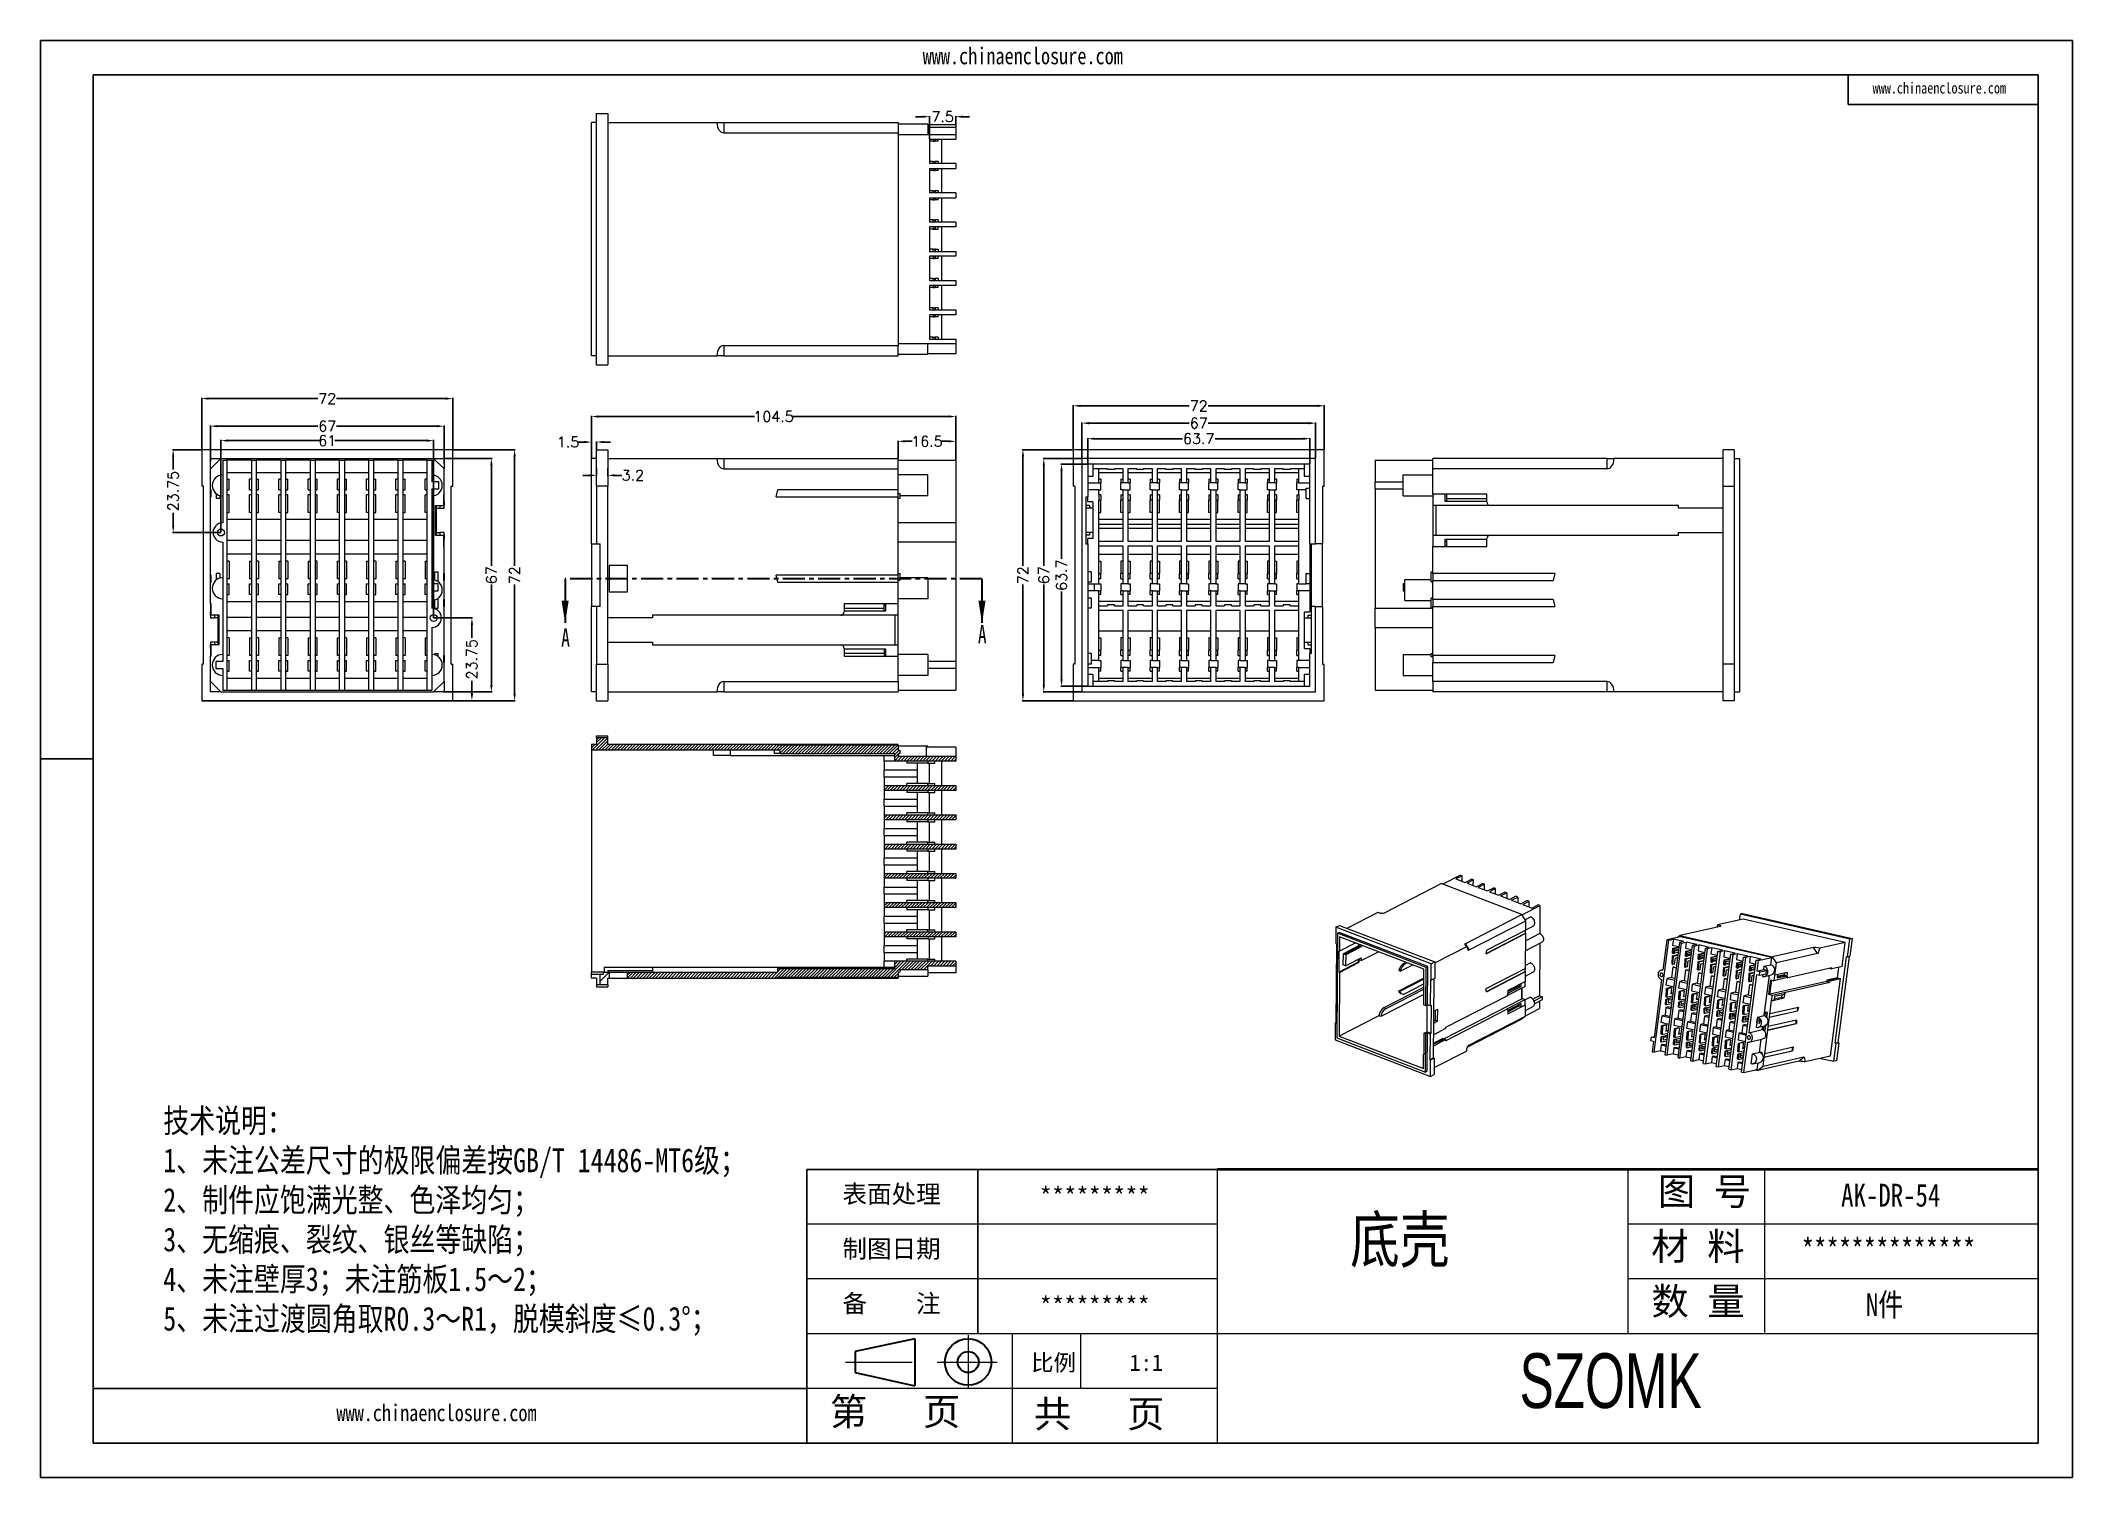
# Model space of a CAD drawing. Header units: inches. Extents: x 963 to 2094, y 1089 to 1501.
# Drawn here: x 1511 to 2094, y 1089 to 1501 of the extents above; entities that cross this region are included whole.
import ezdxf

# ---------------------------------------------------------------- set-up
doc = ezdxf.new("R2010")
doc.units = ezdxf.units.IN
doc.linetypes.add('CENTER', pattern=[10.16, 6.35, -1.27, 1.27, -1.27])
doc.linetypes.add('CENTER2', pattern=[28.575, 19.05, -3.175, 3.175, -3.175])
doc.layers.add('文字', color=81, linetype='Continuous')
for name, color, linetype, lineweight in [('粗实线', 7, 'Continuous', 30), ('细实线', 3, 'Continuous', 9), ('细点划线', 2, 'CENTER2', 9)]:
    doc.layers.add(name, color=color, linetype=linetype, lineweight=lineweight)
doc.styles.add('SLDTEXTSTYLE5', font='TXT', dxfattribs={"width": 0.7})
doc.styles.get("Standard").update_dxf_attribs({"font": 'txt', "bigfont": 'gbcbig.shx'})
doc.styles.add('宋体', font='', dxfattribs={"width": 0.8, "height": 3.5})
doc.styles.add('长仿宋', font='', dxfattribs={"width": 0.7, "height": 4})
doc.styles.get('宋体').set_extended_font_data('SimSun')
doc.styles.get('长仿宋').set_extended_font_data('SimSun')
doc.dimstyles.new('3', dxfattribs={"dimtxt": 3, "dimasz": 2, "dimexe": 0.18, "dimexo": 0.0625, "dimgap": 0.2, "dimtad": 0, "dimzin": 12, "dimdsep": 46, "dimtxsty": 'Standard', "dimcen": 1, "dimclrd": 3, "dimclre": 3, "dimadec": 0, "dimazin": 0, "dimtfac": 1, "dimtofl": 0, "dimtmove": 0, "dimatfit": 3, "dimfxl": 0, "dimtolj": 1, "dimtzin": 0, "dimarcsym": 0})
pattern_1 = [(45, (0, 17.8326), (-0.4490128, 0.4490128), [])]

msp = doc.modelspace()

# ---------------------------------------------------------------- texts
at = {"color": 7, "linetype": 'Continuous', "char_height": 5.25, "attachment_point": 1, "style": 'SLDTEXTSTYLE5'}
for insert in [(1660.087, 1331.987), (1779.616, 1332.94)]:
    msp.add_mtext('A', dxfattribs=dict(at, insert=insert))
at = {"char_height": 5.16263, "width": 2934.18282, "attachment_point": 1}
for s, insert in [('{\\fSimHei|b0|i0|c134|p49;表面处理}', (1740.778, 1172.359)), ('{\\fSimHei|b0|i0|c134|p49;*********}', (1797.323, 1171.695)), ('{\\fSimHei|b0|i0|c134|p49;制图日期}', (1740.778, 1156.661)), ('{\\fSimHei|b0|i0|c134|p49;备    注}', (1740.778, 1140.962)), ('{\\fSimHei|b0|i0|c134|p49;*********}', (1797.323, 1140.298))]:
    msp.add_mtext(s, dxfattribs=dict(at, insert=insert))
at = {"layer": '文字', "color": 0, "attachment_point": 1, "style": '宋体'}
for s, insert, char_height, width in [('www.chinaenclosure.com', (1763.774, 1498.612), 4.79668, 84.27313), ('www.chinaenclosure.com', (2036.265, 1488.621), 3.19779, 56.18209), ('{\\H1.111x;技术说明：\\P1、未注公差尺寸的极限偏差按GB/T 14486-MT6级；\\P2、制件应饱满光整、色泽均匀；\\P3、无缩痕、裂纹、银丝等缺陷；\\P4、未注壁厚3；未注筋板1.5～2；\\P5、未注过渡圆角取R0.3～R1，脱模斜度≤0.3%%D；}', (1545.951, 1194.211), 6.13212, 223.35255), ('{\\H1.111x;AK-DR-54}', (2027.223, 1172.713), 5.88684, 68.05847), ('底壳', (1886.384, 1163.262), 13.0819, 167.24693), ('{\\H1.111x;**************}', (2015.9, 1157.015), 5.88684, 68.05847), ('{\\H1.111x;N件}', (2034.344, 1141.317), 5.88684, 68.05847), ('www.chinaenclosure.com', (1595.607, 1109.427), 4.79668, 84.27313)]:
    msp.add_mtext(s, dxfattribs=dict(at, insert=insert, char_height=char_height, width=width))
at = {"layer": '粗实线', "insert": (1934.999, 1124.098), "char_height": 15.69824, "width": 176.0402, "attachment_point": 1, "style": '长仿宋'}
msp.add_mtext('{\\fSTXinwei|b0|i0|c134|p2;SZOMK}', dxfattribs=at)
at = {"layer": '细实线', "color": 7, "attachment_point": 1}
for s, insert, char_height, width in [('{\\fSimSun|b0|i0|c134|p54;图 号}', (1974.645, 1174.431), 7.84912, 39.24559), ('{\\fSimSun|b0|i0|c134|p54;材 料   }', (1972.784, 1158.733), 7.84912, 39.24559), ('{\\fSimSun|b0|i0|c134|p54;数 量}', (1972.822, 1142.957), 7.84912, 35.46331), ('{\\fSimSun|b0|i0|c134|p54;比例}', (1794.903, 1123.774), 4.70947, 20.67312), ('{\\fSimSun|b0|i0|c134|p54;1:1}', (1823.111, 1123.774), 4.70947, 20.67312), ('{\\fSimSun|b0|i0|c134|p54;第   页}', (1737.145, 1111.323), 7.84912, 58.86839), ('{\\fSimSun|b0|i0|c134|p54; 共   页}', (1790.369, 1110.656), 7.84912, 58.86839)]:
    msp.add_mtext(s, dxfattribs=dict(at, insert=insert, char_height=char_height, width=width))

# ---------------------------------------------------------------- blocks, each defined once
blk = doc.blocks.new('*D240')
at = {"color": 3, "lineweight": -2, "transparency": 16777216}
for p, q in [((1806.96, 1383.33), (1806.96, 1396.03)), ((1808.96, 1395.85), (1840.26, 1395.85)), ((1876.96, 1395.85), (1845.66, 1395.85)), ((1878.96, 1383.33), (1878.96, 1396.03))]:
    blk.add_line(p, q, dxfattribs=at)
at = {"color": 3, "transparency": 16777216}
for points in [[(1808.96, 1396.18), (1808.96, 1395.51), (1806.96, 1395.85)], [(1876.96, 1396.18), (1876.96, 1395.51), (1878.96, 1395.85)]]:
    blk.add_solid(points, dxfattribs=at)
at = {"layer": 'Defpoints', "color": 0, "transparency": 16777216}
for p in [(1878.96, 1395.85), (1806.96, 1383.27), (1878.96, 1383.27)]:
    blk.add_point(p, dxfattribs=at)
at = {"color": 0, "transparency": 16777216, "insert": (1842.96, 1395.85), "char_height": 3, "attachment_point": 5}
blk.add_mtext('\\A1;72', dxfattribs=at)
blk = doc.blocks.new('*D241')
at = {"color": 3, "lineweight": -2, "transparency": 16777216}
for p, q in [((1806.9, 1383.27), (1792.36, 1383.27)), ((1792.54, 1381.27), (1792.54, 1349.97)), ((1792.54, 1313.27), (1792.54, 1344.57)), ((1806.9, 1311.27), (1792.36, 1311.27))]:
    blk.add_line(p, q, dxfattribs=at)
at = {"color": 3, "transparency": 16777216}
for points in [[(1792.21, 1381.27), (1792.88, 1381.27), (1792.54, 1383.27)], [(1792.21, 1313.27), (1792.88, 1313.27), (1792.54, 1311.27)]]:
    blk.add_solid(points, dxfattribs=at)
at = {"layer": 'Defpoints', "color": 0, "transparency": 16777216}
for p in [(1806.96, 1383.27), (1792.54, 1311.27), (1806.96, 1311.27)]:
    blk.add_point(p, dxfattribs=at)
at = {"color": 0, "transparency": 16777216, "insert": (1792.54, 1347.27), "char_height": 3, "attachment_point": 5, "rotation": 90}
blk.add_mtext('\\A1;72', dxfattribs=at)
blk = doc.blocks.new('*D242')
at = {"color": 3, "lineweight": -2, "transparency": 16777216}
for p, q in [((1809.4, 1380.77), (1798.34, 1380.77)), ((1798.52, 1378.77), (1798.52, 1349.97)), ((1798.52, 1315.77), (1798.52, 1344.57)), ((1809.4, 1313.77), (1798.34, 1313.77))]:
    blk.add_line(p, q, dxfattribs=at)
at = {"color": 3, "transparency": 16777216}
for points in [[(1798.19, 1378.77), (1798.85, 1378.77), (1798.52, 1380.77)], [(1798.19, 1315.77), (1798.85, 1315.77), (1798.52, 1313.77)]]:
    blk.add_solid(points, dxfattribs=at)
at = {"layer": 'Defpoints', "color": 0, "transparency": 16777216}
for p in [(1798.52, 1380.77), (1809.46, 1380.77), (1809.46, 1313.77)]:
    blk.add_point(p, dxfattribs=at)
at = {"color": 0, "transparency": 16777216, "insert": (1798.52, 1347.27), "char_height": 3, "attachment_point": 5, "rotation": 90}
blk.add_mtext('\\A1;67', dxfattribs=at)
blk = doc.blocks.new('*D243')
at = {"color": 3, "lineweight": -2, "transparency": 16777216}
for p, q in [((1811.05, 1379.12), (1803.43, 1379.12)), ((1803.61, 1377.12), (1803.61, 1351.97)), ((1803.61, 1317.42), (1803.61, 1342.57)), ((1811.05, 1315.42), (1803.43, 1315.42))]:
    blk.add_line(p, q, dxfattribs=at)
at = {"color": 3, "transparency": 16777216}
for points in [[(1803.28, 1377.12), (1803.94, 1377.12), (1803.61, 1379.12)], [(1803.28, 1317.42), (1803.94, 1317.42), (1803.61, 1315.42)]]:
    blk.add_solid(points, dxfattribs=at)
at = {"layer": 'Defpoints', "color": 0, "transparency": 16777216}
for p in [(1811.11, 1379.12), (1803.61, 1315.42), (1811.11, 1315.42)]:
    blk.add_point(p, dxfattribs=at)
at = {"color": 0, "transparency": 16777216, "insert": (1803.61, 1347.27), "char_height": 3, "attachment_point": 5, "rotation": 90}
blk.add_mtext('\\A1;63.7', dxfattribs=at)
blk = doc.blocks.new('*D244')
at = {"color": 3, "lineweight": -2, "transparency": 16777216}
for p, q in [((1809.46, 1380.83), (1809.46, 1391.05)), ((1811.46, 1390.87), (1840.26, 1390.87)), ((1874.46, 1390.87), (1845.66, 1390.87)), ((1876.46, 1380.83), (1876.46, 1391.05))]:
    blk.add_line(p, q, dxfattribs=at)
at = {"color": 3, "transparency": 16777216}
for points in [[(1811.46, 1391.21), (1811.46, 1390.54), (1809.46, 1390.87)], [(1874.46, 1391.21), (1874.46, 1390.54), (1876.46, 1390.87)]]:
    blk.add_solid(points, dxfattribs=at)
at = {"layer": 'Defpoints', "color": 0, "transparency": 16777216}
for p in [(1876.46, 1390.87), (1809.46, 1380.77), (1876.46, 1380.77)]:
    blk.add_point(p, dxfattribs=at)
at = {"color": 0, "transparency": 16777216, "insert": (1842.96, 1390.87), "char_height": 3, "attachment_point": 5}
blk.add_mtext('\\A1;67', dxfattribs=at)
blk = doc.blocks.new('*D245')
at = {"color": 3, "lineweight": -2, "transparency": 16777216}
for p, q in [((1811.11, 1379.18), (1811.11, 1386.6)), ((1813.11, 1386.42), (1838.26, 1386.42)), ((1872.81, 1386.42), (1847.66, 1386.42)), ((1874.81, 1379.18), (1874.81, 1386.6))]:
    blk.add_line(p, q, dxfattribs=at)
at = {"color": 3, "transparency": 16777216}
for points in [[(1813.11, 1386.75), (1813.11, 1386.08), (1811.11, 1386.42)], [(1872.81, 1386.75), (1872.81, 1386.08), (1874.81, 1386.42)]]:
    blk.add_solid(points, dxfattribs=at)
at = {"layer": 'Defpoints', "color": 0, "transparency": 16777216}
for p in [(1811.11, 1386.42), (1811.11, 1379.12), (1874.81, 1379.12)]:
    blk.add_point(p, dxfattribs=at)
at = {"color": 0, "transparency": 16777216, "insert": (1842.96, 1386.42), "char_height": 3, "attachment_point": 5}
blk.add_mtext('\\A1;63.7', dxfattribs=at)
blk = doc.blocks.new('*D246')
at = {"color": 3, "lineweight": -2, "transparency": 16777216}
for p, q in [((1668.75, 1380.83), (1668.75, 1392.96)), ((1773.25, 1380.83), (1773.25, 1392.96)), ((1670.75, 1392.78), (1715.55, 1392.78)), ((1771.25, 1392.78), (1726.45, 1392.78))]:
    blk.add_line(p, q, dxfattribs=at)
at = {"color": 3, "transparency": 16777216}
for points in [[(1670.75, 1393.11), (1670.75, 1392.45), (1668.75, 1392.78)], [(1771.25, 1393.11), (1771.25, 1392.45), (1773.25, 1392.78)]]:
    blk.add_solid(points, dxfattribs=at)
at = {"layer": 'Defpoints', "color": 0, "transparency": 16777216}
for p in [(1773.25, 1392.78), (1668.75, 1380.77), (1773.25, 1380.77)]:
    blk.add_point(p, dxfattribs=at)
at = {"color": 0, "transparency": 16777216, "insert": (1721, 1392.78), "char_height": 3, "attachment_point": 5}
blk.add_mtext('\\A1;104.5', dxfattribs=at)
blk = doc.blocks.new('*D247')
at = {"color": 3, "lineweight": -2, "transparency": 16777216}
for p, q in [((1666.75, 1385.45), (1664.75, 1385.45)), ((1668.75, 1380.83), (1668.75, 1385.63)), ((1670.25, 1383.33), (1670.25, 1385.63)), ((1672.25, 1385.45), (1674.25, 1385.45))]:
    blk.add_line(p, q, dxfattribs=at)
at = {"color": 3, "transparency": 16777216}
for points in [[(1666.75, 1385.78), (1666.75, 1385.12), (1668.75, 1385.45)], [(1672.25, 1385.78), (1672.25, 1385.12), (1670.25, 1385.45)]]:
    blk.add_solid(points, dxfattribs=at)
at = {"layer": 'Defpoints', "color": 0, "transparency": 16777216}
for p in [(1668.75, 1385.45), (1670.25, 1383.27), (1668.75, 1380.77)]:
    blk.add_point(p, dxfattribs=at)
at = {"color": 0, "transparency": 16777216, "insert": (1662.05, 1385.45), "char_height": 3, "attachment_point": 5}
blk.add_mtext('\\A1;1.5', dxfattribs=at)
blk = doc.blocks.new('*D248')
at = {"color": 3, "lineweight": -2, "transparency": 16777216}
for p, q in [((1668.25, 1375.9), (1666.25, 1375.9)), ((1670.25, 1377.96), (1670.25, 1375.72)), ((1673.45, 1377.96), (1673.45, 1375.72)), ((1675.45, 1375.9), (1677.45, 1375.9))]:
    blk.add_line(p, q, dxfattribs=at)
at = {"color": 3, "transparency": 16777216}
for points in [[(1668.25, 1376.23), (1668.25, 1375.57), (1670.25, 1375.9)], [(1675.45, 1376.23), (1675.45, 1375.57), (1673.45, 1375.9)]]:
    blk.add_solid(points, dxfattribs=at)
at = {"layer": 'Defpoints', "color": 0, "transparency": 16777216}
for p in [(1670.25, 1378.02), (1673.45, 1378.02), (1673.45, 1375.9)]:
    blk.add_point(p, dxfattribs=at)
at = {"color": 0, "transparency": 16777216, "insert": (1680.65, 1375.9), "char_height": 3, "attachment_point": 5}
blk.add_mtext('\\A1;3.2', dxfattribs=at)
blk = doc.blocks.new('*D249')
at = {"color": 3, "lineweight": -2, "transparency": 16777216}
for p, q in [((1756.75, 1380.83), (1756.75, 1385.85)), ((1758.75, 1385.67), (1760.8, 1385.67)), ((1771.25, 1385.67), (1769.2, 1385.67)), ((1773.25, 1380.33), (1773.25, 1385.85))]:
    blk.add_line(p, q, dxfattribs=at)
at = {"color": 3, "transparency": 16777216}
for points in [[(1758.75, 1386), (1758.75, 1385.33), (1756.75, 1385.67)], [(1771.25, 1386), (1771.25, 1385.33), (1773.25, 1385.67)]]:
    blk.add_solid(points, dxfattribs=at)
at = {"layer": 'Defpoints', "color": 0, "transparency": 16777216}
for p in [(1773.25, 1385.67), (1756.75, 1380.77), (1773.25, 1380.27)]:
    blk.add_point(p, dxfattribs=at)
at = {"color": 0, "transparency": 16777216, "insert": (1765, 1385.67), "char_height": 3, "attachment_point": 5}
blk.add_mtext('\\A1;16.5', dxfattribs=at)
blk = doc.blocks.new('*D250')
at = {"color": 3, "lineweight": -2, "transparency": 16777216}
for p, q in [((1556.98, 1383.33), (1556.98, 1398.11)), ((1558.98, 1397.93), (1590.28, 1397.93)), ((1626.98, 1397.93), (1595.68, 1397.93)), ((1628.98, 1383.33), (1628.98, 1398.11))]:
    blk.add_line(p, q, dxfattribs=at)
at = {"color": 3, "transparency": 16777216}
for points in [[(1558.98, 1398.26), (1558.98, 1397.59), (1556.98, 1397.93)], [(1626.98, 1398.26), (1626.98, 1397.59), (1628.98, 1397.93)]]:
    blk.add_solid(points, dxfattribs=at)
at = {"layer": 'Defpoints', "color": 0, "transparency": 16777216}
for p in [(1628.98, 1397.93), (1556.98, 1383.27), (1628.98, 1383.27)]:
    blk.add_point(p, dxfattribs=at)
at = {"color": 0, "transparency": 16777216, "insert": (1592.98, 1397.93), "char_height": 3, "attachment_point": 5}
blk.add_mtext('\\A1;72', dxfattribs=at)
blk = doc.blocks.new('*D251')
at = {"color": 3, "lineweight": -2, "transparency": 16777216}
for p, q in [((1629.05, 1383.27), (1646.9, 1383.27)), ((1646.72, 1381.27), (1646.72, 1349.97)), ((1646.72, 1313.27), (1646.72, 1344.57)), ((1629.05, 1311.27), (1646.9, 1311.27))]:
    blk.add_line(p, q, dxfattribs=at)
at = {"color": 3, "transparency": 16777216}
for points in [[(1646.38, 1381.27), (1647.05, 1381.27), (1646.72, 1383.27)], [(1646.38, 1313.27), (1647.05, 1313.27), (1646.72, 1311.27)]]:
    blk.add_solid(points, dxfattribs=at)
at = {"layer": 'Defpoints', "color": 0, "transparency": 16777216}
for p in [(1628.98, 1383.27), (1646.72, 1383.27), (1628.98, 1311.27)]:
    blk.add_point(p, dxfattribs=at)
at = {"color": 0, "transparency": 16777216, "insert": (1646.72, 1347.27), "char_height": 3, "attachment_point": 5, "rotation": 90}
blk.add_mtext('\\A1;72', dxfattribs=at)
blk = doc.blocks.new('*D252')
at = {"color": 3, "lineweight": -2, "transparency": 16777216}
for p, q in [((1626.55, 1380.77), (1640.25, 1380.77)), ((1640.07, 1378.77), (1640.07, 1349.97)), ((1640.07, 1315.77), (1640.07, 1344.57)), ((1626.37, 1313.77), (1640.25, 1313.77))]:
    blk.add_line(p, q, dxfattribs=at)
at = {"color": 3, "transparency": 16777216}
for points in [[(1639.73, 1378.77), (1640.4, 1378.77), (1640.07, 1380.77)], [(1639.73, 1315.77), (1640.4, 1315.77), (1640.07, 1313.77)]]:
    blk.add_solid(points, dxfattribs=at)
at = {"layer": 'Defpoints', "color": 0, "transparency": 16777216}
for p in [(1626.48, 1380.77), (1640.07, 1380.77), (1626.31, 1313.77)]:
    blk.add_point(p, dxfattribs=at)
at = {"color": 0, "transparency": 16777216, "insert": (1640.07, 1347.27), "char_height": 3, "attachment_point": 5, "rotation": 90}
blk.add_mtext('\\A1;67', dxfattribs=at)
blk = doc.blocks.new('*D253')
at = {"color": 3, "lineweight": -2, "transparency": 16777216}
for p, q in [((1559.48, 1379.9), (1559.48, 1390.19)), ((1561.48, 1390.01), (1590.28, 1390.01)), ((1624.48, 1390.01), (1595.68, 1390.01)), ((1626.48, 1379.25), (1626.48, 1390.19))]:
    blk.add_line(p, q, dxfattribs=at)
at = {"color": 3, "transparency": 16777216}
for points in [[(1561.48, 1390.35), (1561.48, 1389.68), (1559.48, 1390.01)], [(1624.48, 1390.35), (1624.48, 1389.68), (1626.48, 1390.01)]]:
    blk.add_solid(points, dxfattribs=at)
at = {"layer": 'Defpoints', "color": 0, "transparency": 16777216}
for p in [(1626.48, 1390.01), (1559.48, 1379.83), (1626.48, 1379.19)]:
    blk.add_point(p, dxfattribs=at)
at = {"color": 0, "transparency": 16777216, "insert": (1592.98, 1390.01), "char_height": 3, "attachment_point": 5}
blk.add_mtext('\\A1;67', dxfattribs=at)
blk = doc.blocks.new('*D254')
at = {"color": 3, "lineweight": -2, "transparency": 16777216}
for p, q in [((1562.48, 1359.58), (1562.48, 1386.05)), ((1564.48, 1385.87), (1590.78, 1385.87)), ((1621.48, 1385.87), (1595.18, 1385.87)), ((1623.48, 1335.08), (1623.48, 1386.05))]:
    blk.add_line(p, q, dxfattribs=at)
at = {"color": 3, "transparency": 16777216}
for points in [[(1564.48, 1386.21), (1564.48, 1385.54), (1562.48, 1385.87)], [(1621.48, 1386.21), (1621.48, 1385.54), (1623.48, 1385.87)]]:
    blk.add_solid(points, dxfattribs=at)
at = {"layer": 'Defpoints', "color": 0, "transparency": 16777216}
for p in [(1562.48, 1385.87), (1562.48, 1359.52), (1623.48, 1335.02)]:
    blk.add_point(p, dxfattribs=at)
at = {"color": 0, "transparency": 16777216, "insert": (1592.98, 1385.87), "char_height": 3, "attachment_point": 5}
blk.add_mtext('\\A1;61', dxfattribs=at)
blk = doc.blocks.new('*D255')
at = {"color": 3, "lineweight": -2, "transparency": 16777216}
for p, q in [((1556.92, 1383.27), (1548.6, 1383.27)), ((1548.78, 1381.27), (1548.78, 1377.6)), ((1548.78, 1361.52), (1548.78, 1365.2)), ((1562.42, 1359.52), (1548.6, 1359.52))]:
    blk.add_line(p, q, dxfattribs=at)
at = {"color": 3, "transparency": 16777216}
for points in [[(1548.45, 1381.27), (1549.12, 1381.27), (1548.78, 1383.27)], [(1548.45, 1361.52), (1549.12, 1361.52), (1548.78, 1359.52)]]:
    blk.add_solid(points, dxfattribs=at)
at = {"layer": 'Defpoints', "color": 0, "transparency": 16777216}
for p in [(1548.78, 1383.27), (1556.98, 1383.27), (1562.48, 1359.52)]:
    blk.add_point(p, dxfattribs=at)
at = {"color": 0, "transparency": 16777216, "insert": (1548.78, 1371.4), "char_height": 3, "attachment_point": 5, "rotation": 90}
blk.add_mtext('\\A1;23.75', dxfattribs=at)
blk = doc.blocks.new('*D256')
at = {"color": 3, "lineweight": -2, "transparency": 16777216}
for p, q in [((1623.55, 1335.02), (1634.65, 1335.02)), ((1634.47, 1333.02), (1634.47, 1329.35)), ((1634.47, 1313.27), (1634.47, 1316.95)), ((1557.05, 1311.27), (1634.65, 1311.27))]:
    blk.add_line(p, q, dxfattribs=at)
at = {"color": 3, "transparency": 16777216}
for points in [[(1634.14, 1333.02), (1634.81, 1333.02), (1634.47, 1335.02)], [(1634.14, 1313.27), (1634.81, 1313.27), (1634.47, 1311.27)]]:
    blk.add_solid(points, dxfattribs=at)
at = {"layer": 'Defpoints', "color": 0, "transparency": 16777216}
for p in [(1623.48, 1335.02), (1556.98, 1311.27), (1634.47, 1311.27)]:
    blk.add_point(p, dxfattribs=at)
at = {"color": 0, "transparency": 16777216, "insert": (1634.47, 1323.15), "char_height": 3, "attachment_point": 5, "rotation": 90}
blk.add_mtext('\\A1;23.75', dxfattribs=at)
blk = doc.blocks.new('*D257')
at = {"color": 3, "lineweight": -2, "transparency": 16777216}
for p, q in [((1763.75, 1478.78), (1761.75, 1478.78)), ((1765.75, 1472.41), (1765.75, 1478.96)), ((1773.25, 1476.46), (1773.25, 1478.96)), ((1775.25, 1478.78), (1777.25, 1478.78))]:
    blk.add_line(p, q, dxfattribs=at)
at = {"color": 3, "transparency": 16777216}
for points in [[(1763.75, 1479.11), (1763.75, 1478.44), (1765.75, 1478.78)], [(1775.25, 1479.11), (1775.25, 1478.44), (1773.25, 1478.78)]]:
    blk.add_solid(points, dxfattribs=at)
at = {"layer": 'Defpoints', "color": 0, "transparency": 16777216}
for p in [(1773.25, 1478.78), (1773.25, 1476.4), (1765.75, 1472.35)]:
    blk.add_point(p, dxfattribs=at)
at = {"color": 0, "transparency": 16777216, "insert": (1769.5, 1478.78), "char_height": 3, "attachment_point": 5}
blk.add_mtext('\\A1;7.5', dxfattribs=at)

# ---------------------------------------------------------------- dimensions: what is measured, and where the dimension line sits
for base, p1, p2, picture, middle in [((1773.252, 1478.776), (1765.752, 1472.347), (1773.252, 1476.397), '*D257', (1769.502, 1478.776)), ((1773.252, 1392.779), (1668.752, 1380.771), (1773.252, 1380.771), '*D246', (1721.002, 1392.779)), ((1626.483, 1390.014), (1559.483, 1379.833), (1626.483, 1379.186), '*D253', (1592.983, 1390.014)), ((1562.483, 1385.874), (1623.483, 1335.021), (1562.483, 1359.521), '*D254', (1592.983, 1385.874)), ((1668.752, 1385.451), (1670.252, 1383.271), (1668.752, 1380.771), '*D247', (1662.052, 1385.451)), ((1773.252, 1385.665), (1756.752, 1380.771), (1773.252, 1380.271), '*D249', (1765.002, 1385.665)), ((1811.111, 1386.416), (1874.811, 1379.121), (1811.111, 1379.121), '*D245', (1842.961, 1386.416)), ((1673.452, 1375.901), (1670.252, 1378.021), (1673.452, 1378.021), '*D248', (1680.652, 1375.901))]:
    dim = msp.add_linear_dim(base=base, p1=p1, p2=p2, dimstyle='3')
    dim.commit()
    dim.dimension.update_dxf_attribs({"geometry": picture, "text_midpoint": middle})
for base, p1, p2, picture, middle in [((1628.983, 1397.925), (1556.983, 1383.271), (1628.983, 1383.271), '*D250', (1592.983, 1397.925)), ((1878.961, 1395.845), (1806.961, 1383.271), (1878.961, 1383.271), '*D240', (1842.961, 1395.845)), ((1876.461, 1390.873), (1809.461, 1380.771), (1876.461, 1380.771), '*D244', (1842.961, 1390.873))]:
    dim = msp.add_linear_dim(base=base, p1=p1, p2=p2, dimstyle='3')
    dim.commit()
    dim.dimension.update_dxf_attribs({"geometry": picture, "text_midpoint": middle, "dimtype": 160})
for base, p1, p2, picture, middle in [((1548.782, 1383.271), (1562.483, 1359.521), (1556.983, 1383.271), '*D255', (1548.782, 1371.396)), ((1646.716, 1383.271), (1628.983, 1311.271), (1628.983, 1383.271), '*D251', (1646.716, 1347.271)), ((1792.544, 1311.271), (1806.961, 1383.271), (1806.961, 1311.271), '*D241', (1792.544, 1347.271)), ((1798.52, 1380.771), (1809.461, 1313.771), (1809.461, 1380.771), '*D242', (1798.52, 1347.271)), ((1803.61, 1315.421), (1811.111, 1379.121), (1811.111, 1315.421), '*D243', (1803.61, 1347.271)), ((1634.473, 1311.271), (1623.483, 1335.021), (1556.983, 1311.271), '*D256', (1634.473, 1323.146))]:
    dim = msp.add_linear_dim(base=base, p1=p1, p2=p2, angle=90, dimstyle='3')
    dim.commit()
    dim.dimension.update_dxf_attribs({"geometry": picture, "text_midpoint": middle})
dim = msp.add_linear_dim(base=(1640.066, 1380.771), p1=(1626.312, 1313.771), p2=(1626.483, 1380.771), angle=90, dimstyle='3')
dim.commit()
dim.dimension.update_dxf_attribs({"geometry": '*D252', "text_midpoint": (1640.066, 1347.271), "dimtype": 160})

# ---------------------------------------------------------------- hatches: boundary and pattern name
at = {"linetype": 'Continuous', "lineweight": 0}
h = msp.add_hatch(dxfattribs=at)
h.set_pattern_fill('ANSI31', color=4, scale=0.2, style=0)
h.set_pattern_definition(pattern_1)
h.paths.add_polyline_path([(1755.752, 1293.931), (1773.252, 1293.931), (1773.252, 1295.231), (1756.752, 1295.231), (1756.752, 1296.081), (1757.252, 1296.081), (1757.252, 1297.081), (1756.752, 1297.081), (1756.752, 1298.531), (1722.127, 1298.531), (1722.127, 1298.731), (1673.452, 1298.731), (1673.452, 1300.731), (1670.252, 1300.731), (1670.252, 1298.731), (1668.752, 1298.731), (1668.752, 1297.081), (1722.834, 1297.081), (1722.834, 1296.081), (1755.752, 1296.081)], flags=0)
h = msp.add_hatch(dxfattribs=at)
h.set_pattern_fill('ANSI31', color=4, scale=0.2, style=0)
h.set_pattern_definition(pattern_1)
h.paths.add_polyline_path([(1752.752, 1285.531), (1773.252, 1285.531), (1773.252, 1286.931), (1752.752, 1286.931)], flags=0)
h = msp.add_hatch(dxfattribs=at)
h.set_pattern_fill('ANSI31', color=4, scale=0.2, style=0)
h.set_pattern_definition(pattern_1)
h.paths.add_polyline_path([(1752.752, 1277.131), (1773.252, 1277.131), (1773.252, 1278.531), (1752.752, 1278.531)], flags=0)
h = msp.add_hatch(dxfattribs=at)
h.set_pattern_fill('ANSI31', color=4, scale=0.2, style=0)
h.set_pattern_definition(pattern_1)
h.paths.add_polyline_path([(1752.752, 1268.731), (1773.252, 1268.731), (1773.252, 1270.131), (1752.752, 1270.131)], flags=0)
h = msp.add_hatch(dxfattribs=at)
h.set_pattern_fill('ANSI31', color=4, scale=0.2, style=0)
h.set_pattern_definition(pattern_1)
h.paths.add_polyline_path([(1773.252, 1261.731), (1752.752, 1261.731), (1752.752, 1260.331), (1773.252, 1260.331)], flags=0)
h = msp.add_hatch(dxfattribs=at)
h.set_pattern_fill('ANSI31', color=4, scale=0.2, style=0)
h.set_pattern_definition(pattern_1)
h.paths.add_polyline_path([(1773.252, 1251.931), (1773.252, 1253.331), (1752.752, 1253.331), (1752.752, 1251.931)], flags=0)
h = msp.add_hatch(dxfattribs=at)
h.set_pattern_fill('ANSI31', color=4, scale=0.2, style=0)
h.set_pattern_definition(pattern_1)
h.paths.add_polyline_path([(1773.252, 1243.531), (1773.252, 1244.931), (1752.752, 1244.931), (1752.752, 1243.531)], flags=0)
h = msp.add_hatch(dxfattribs=at)
h.set_pattern_fill('ANSI31', color=4, scale=0.2, style=0)
h.set_pattern_definition(pattern_1)
h.paths.add_polyline_path([(1773.252, 1235.231), (1773.252, 1236.531), (1755.752, 1236.531), (1755.752, 1234.381), (1722.123, 1234.381), (1722.123, 1233.381), (1679.152, 1233.381), (1679.152, 1231.731), (1722.002, 1231.731), (1722.002, 1231.931), (1756.752, 1231.931), (1756.752, 1233.381), (1757.252, 1233.381), (1757.252, 1234.032), (1765.252, 1234.032), (1765.252, 1235.231)], flags=0)
h = msp.add_hatch(dxfattribs=at)
h.set_pattern_fill('ANSI31', style=0)
h.set_pattern_definition([(45, (1296.3854, 824.5022), (-2.245064, 2.245064), [])])
h.paths.add_polyline_path([(1671.252, 1229.731), (1673.452, 1229.731), (1673.452, 1231.731), (1673.852, 1231.731), (1673.852, 1233.381), (1672.252, 1233.381), (1672.252, 1232.881), (1671.252, 1232.881)], flags=0)

# ---------------------------------------------------------------- linework, layer by layer
for p, q in [((1510.765, 1500.59), (2093.562, 1500.59)), ((1510.765, 1500.59), (1510.765, 1088.511)), ((2093.562, 1500.59), (2093.562, 1088.511)), ((1525.845, 1490.779), (2083.75, 1490.779)), ((1525.845, 1490.779), (1525.845, 1098.323)), ((2029.243, 1490.779), (2029.243, 1482.262)), ((2083.75, 1490.779), (2083.75, 1098.323)), ((2029.243, 1482.262), (2083.75, 1482.262)), ((1525.845, 1294.551), (1510.765, 1294.551)), ((1510.765, 1279.288), (1510.765, 1088.511)), ((1848.277, 1176.814), (1730.54, 1176.814)), ((1730.54, 1098.323), (1730.54, 1176.814)), ((1779.597, 1129.719), (1779.597, 1176.814)), ((1730.54, 1114.021), (1525.845, 1114.021)), ((1525.845, 1098.323), (2083.75, 1098.323)), ((1510.765, 1088.511), (2093.562, 1088.511)), ((1510.765, 1088.511), (1780.578, 1088.511))]:
    msp.add_line(p, q)
at = {"color": 7, "linetype": 'Continuous', "lineweight": 15}
for p, q in [((1670.252, 1477.147), (1668.752, 1477.147)), ((1668.752, 1410.147), (1668.752, 1477.147)), ((1670.252, 1479.647), (1673.452, 1479.647)), ((1670.252, 1407.647), (1670.252, 1479.647)), ((1673.452, 1479.647), (1673.452, 1407.647)), ((1673.452, 1477.147), (1704.752, 1477.147)), ((1704.752, 1476.975), (1704.752, 1477.147)), ((1704.752, 1477.147), (1706.752, 1477.147)), ((1706.752, 1477.147), (1706.752, 1474.147)), ((1706.752, 1477.147), (1756.752, 1477.147)), ((1756.752, 1477.147), (1756.752, 1474.147)), ((1765.252, 1476.647), (1756.752, 1476.647)), ((1765.252, 1476.647), (1765.252, 1473.647)), ((1773.252, 1476.397), (1765.252, 1476.397)), ((1773.252, 1475.647), (1765.252, 1475.647)), ((1773.252, 1476.397), (1773.252, 1475.647)), ((1773.252, 1475.647), (1773.252, 1473.647)), ((1706.752, 1474.147), (1756.752, 1474.147)), ((1756.752, 1474.147), (1756.752, 1413.147)), ((1756.752, 1473.647), (1773.252, 1473.647)), ((1765.752, 1472.347), (1773.252, 1472.347)), ((1765.752, 1472.347), (1765.752, 1465.347)), ((1766.752, 1471.747), (1765.752, 1471.747)), ((1766.752, 1472.347), (1766.752, 1471.747)), ((1766.752, 1471.747), (1767.225, 1471.747)), ((1767.225, 1472.347), (1767.225, 1471.747)), ((1767.462, 1471.747), (1767.225, 1471.747)), ((1767.462, 1471.747), (1767.462, 1472.347)), ((1768.252, 1471.747), (1767.462, 1471.747)), ((1768.252, 1471.747), (1768.252, 1472.347)), ((1769.252, 1465.347), (1769.252, 1472.347)), ((1773.252, 1473.647), (1773.252, 1472.347)), ((1766.752, 1465.947), (1765.752, 1465.947)), ((1773.252, 1465.347), (1765.752, 1465.347)), ((1765.752, 1463.947), (1773.252, 1463.947)), ((1765.752, 1463.947), (1765.752, 1456.947)), ((1766.752, 1463.347), (1765.752, 1463.347)), ((1766.752, 1465.347), (1766.752, 1465.947)), ((1766.752, 1465.947), (1767.225, 1465.947)), ((1766.752, 1463.947), (1766.752, 1463.347)), ((1766.752, 1463.347), (1767.225, 1463.347)), ((1767.225, 1465.947), (1767.225, 1465.347)), ((1767.462, 1465.947), (1767.225, 1465.947)), ((1767.225, 1463.947), (1767.225, 1463.347)), ((1767.462, 1463.347), (1767.225, 1463.347)), ((1767.462, 1465.347), (1767.462, 1465.947)), ((1768.252, 1465.947), (1767.462, 1465.947)), ((1767.462, 1463.347), (1767.462, 1463.947)), ((1768.252, 1463.347), (1767.462, 1463.347)), ((1768.252, 1465.947), (1768.252, 1465.347)), ((1768.252, 1463.347), (1768.252, 1463.947)), ((1769.252, 1456.947), (1769.252, 1463.947)), ((1773.252, 1465.347), (1773.252, 1463.947)), ((1766.752, 1457.547), (1765.752, 1457.547)), ((1766.752, 1456.947), (1766.752, 1457.547)), ((1766.752, 1457.547), (1767.225, 1457.547)), ((1767.225, 1457.547), (1767.225, 1456.947)), ((1767.462, 1457.547), (1767.225, 1457.547)), ((1767.462, 1456.947), (1767.462, 1457.547)), ((1768.252, 1457.547), (1767.462, 1457.547)), ((1768.252, 1457.547), (1768.252, 1456.947)), ((1773.252, 1456.947), (1765.752, 1456.947)), ((1765.752, 1455.547), (1773.252, 1455.547)), ((1765.752, 1455.547), (1765.752, 1448.547)), ((1766.752, 1454.947), (1765.752, 1454.947)), ((1766.752, 1455.547), (1766.752, 1454.947)), ((1766.752, 1454.947), (1767.225, 1454.947)), ((1767.225, 1455.547), (1767.225, 1454.947)), ((1767.462, 1454.947), (1767.225, 1454.947)), ((1767.462, 1454.947), (1767.462, 1455.547)), ((1768.252, 1454.947), (1767.462, 1454.947)), ((1768.252, 1454.947), (1768.252, 1455.547)), ((1769.252, 1448.547), (1769.252, 1455.547)), ((1773.252, 1456.947), (1773.252, 1455.547)), ((1766.752, 1449.147), (1765.752, 1449.147)), ((1773.252, 1448.547), (1765.752, 1448.547)), ((1773.252, 1447.147), (1765.752, 1447.147)), ((1765.752, 1447.147), (1765.752, 1440.147)), ((1766.752, 1446.547), (1765.752, 1446.547)), ((1766.752, 1448.547), (1766.752, 1449.147)), ((1766.752, 1449.147), (1767.225, 1449.147)), ((1766.752, 1447.147), (1766.752, 1446.547)), ((1766.752, 1446.547), (1767.225, 1446.547)), ((1767.225, 1449.147), (1767.225, 1448.547)), ((1767.462, 1449.147), (1767.225, 1449.147)), ((1767.225, 1447.147), (1767.225, 1446.547)), ((1767.462, 1446.547), (1767.225, 1446.547)), ((1767.462, 1448.547), (1767.462, 1449.147)), ((1768.252, 1449.147), (1767.462, 1449.147)), ((1767.462, 1446.547), (1767.462, 1447.147)), ((1767.462, 1446.547), (1768.252, 1446.547)), ((1768.252, 1449.147), (1768.252, 1448.547)), ((1768.252, 1446.547), (1768.252, 1447.147)), ((1769.252, 1440.147), (1769.252, 1447.147)), ((1773.252, 1448.547), (1773.252, 1447.147)), ((1766.752, 1440.747), (1765.752, 1440.747)), ((1765.752, 1440.147), (1773.252, 1440.147)), ((1766.752, 1440.147), (1766.752, 1440.747)), ((1766.752, 1440.747), (1767.225, 1440.747)), ((1767.225, 1440.747), (1767.225, 1440.147)), ((1767.462, 1440.747), (1767.225, 1440.747)), ((1767.462, 1440.147), (1767.462, 1440.747)), ((1767.462, 1440.747), (1768.252, 1440.747)), ((1768.252, 1440.747), (1768.252, 1440.147)), ((1773.252, 1440.147), (1773.252, 1438.747)), ((1773.252, 1438.747), (1765.752, 1438.747)), ((1765.752, 1438.747), (1765.752, 1431.747)), ((1766.752, 1438.147), (1765.752, 1438.147)), ((1766.752, 1438.747), (1766.752, 1438.147)), ((1766.752, 1438.147), (1767.225, 1438.147)), ((1767.225, 1438.747), (1767.225, 1438.147)), ((1767.462, 1438.147), (1767.225, 1438.147)), ((1767.462, 1438.147), (1767.462, 1438.747)), ((1768.252, 1438.147), (1767.462, 1438.147)), ((1768.252, 1438.147), (1768.252, 1438.747)), ((1769.252, 1431.747), (1769.252, 1438.747)), ((1766.752, 1432.347), (1765.752, 1432.347)), ((1765.752, 1431.747), (1773.252, 1431.747)), ((1773.252, 1430.347), (1765.752, 1430.347)), ((1765.752, 1430.347), (1765.752, 1423.347)), ((1766.752, 1429.747), (1765.752, 1429.747)), ((1766.752, 1431.747), (1766.752, 1432.347)), ((1766.752, 1432.347), (1767.225, 1432.347)), ((1766.752, 1430.347), (1766.752, 1429.747)), ((1766.752, 1429.747), (1767.225, 1429.747)), ((1767.225, 1432.347), (1767.225, 1431.747)), ((1767.462, 1432.347), (1767.225, 1432.347)), ((1767.225, 1430.347), (1767.225, 1429.747)), ((1767.462, 1429.747), (1767.225, 1429.747)), ((1767.462, 1431.747), (1767.462, 1432.347)), ((1768.252, 1432.347), (1767.462, 1432.347)), ((1767.462, 1429.747), (1767.462, 1430.347)), ((1768.252, 1429.747), (1767.462, 1429.747)), ((1768.252, 1432.347), (1768.252, 1431.747)), ((1768.252, 1429.747), (1768.252, 1430.347)), ((1769.252, 1423.347), (1769.252, 1430.347)), ((1773.252, 1431.747), (1773.252, 1430.347)), ((1766.752, 1423.947), (1765.752, 1423.947)), ((1765.752, 1423.347), (1773.252, 1423.347)), ((1766.752, 1423.347), (1766.752, 1423.947)), ((1766.752, 1423.947), (1767.225, 1423.947)), ((1767.225, 1423.947), (1767.225, 1423.347)), ((1767.462, 1423.947), (1767.225, 1423.947)), ((1767.462, 1423.347), (1767.462, 1423.947)), ((1768.252, 1423.947), (1767.462, 1423.947)), ((1768.252, 1423.947), (1768.252, 1423.347)), ((1773.252, 1423.347), (1773.252, 1421.947)), ((1773.252, 1421.947), (1765.752, 1421.947)), ((1765.752, 1421.947), (1765.752, 1414.947)), ((1766.752, 1421.347), (1765.752, 1421.347)), ((1766.752, 1421.947), (1766.752, 1421.347)), ((1766.752, 1421.347), (1767.225, 1421.347)), ((1767.225, 1421.947), (1767.225, 1421.347)), ((1767.462, 1421.347), (1767.225, 1421.347)), ((1767.462, 1421.347), (1767.462, 1421.947)), ((1768.252, 1421.347), (1767.462, 1421.347)), ((1768.252, 1421.347), (1768.252, 1421.947)), ((1769.252, 1414.947), (1769.252, 1421.947)), ((1706.752, 1413.147), (1756.752, 1413.147)), ((1706.752, 1413.147), (1706.752, 1410.147)), ((1773.252, 1413.647), (1756.752, 1413.647)), ((1756.752, 1410.147), (1756.752, 1413.147)), ((1756.752, 1410.647), (1765.252, 1410.647)), ((1765.252, 1410.647), (1765.252, 1413.647)), ((1765.252, 1410.897), (1773.252, 1410.897)), ((1766.752, 1415.547), (1765.752, 1415.547)), ((1765.752, 1414.947), (1773.252, 1414.947)), ((1766.752, 1414.947), (1766.752, 1415.547)), ((1766.752, 1415.547), (1767.225, 1415.547)), ((1767.225, 1415.547), (1767.225, 1414.947)), ((1767.462, 1415.547), (1767.225, 1415.547)), ((1767.462, 1414.947), (1767.462, 1415.547)), ((1768.252, 1415.547), (1767.462, 1415.547)), ((1768.252, 1415.547), (1768.252, 1414.947)), ((1773.252, 1414.947), (1773.252, 1413.647)), ((1773.252, 1413.647), (1773.252, 1410.897)), ((1670.252, 1410.147), (1668.752, 1410.147)), ((1670.252, 1407.647), (1673.452, 1407.647)), ((1673.452, 1410.147), (1704.752, 1410.147)), ((1704.752, 1410.318), (1704.752, 1410.147)), ((1706.752, 1410.147), (1704.752, 1410.147)), ((1706.752, 1410.147), (1756.752, 1410.147)), ((1556.983, 1383.271), (1556.983, 1372.771)), ((1628.983, 1383.271), (1556.983, 1383.271)), ((1628.983, 1372.771), (1628.983, 1383.271)), ((1670.252, 1383.271), (1673.452, 1383.271)), ((1670.252, 1372.771), (1670.252, 1383.271)), ((1673.452, 1383.271), (1673.452, 1372.771)), ((1806.961, 1383.271), (1806.961, 1372.771)), ((1878.961, 1383.271), (1806.961, 1383.271)), ((1878.961, 1372.771), (1878.961, 1383.271)), ((1996.591, 1383.271), (1993.391, 1383.271)), ((1993.391, 1372.771), (1993.391, 1383.271)), ((1996.591, 1383.271), (1996.591, 1372.771)), ((1559.483, 1377.771), (1562.483, 1380.771)), ((1559.483, 1380.6), (1559.655, 1380.771)), ((1559.483, 1380.771), (1559.483, 1380.6)), ((1559.655, 1380.771), (1559.483, 1380.771)), ((1559.483, 1377.771), (1559.483, 1380.6)), ((1559.483, 1371.771), (1559.483, 1377.771)), ((1559.655, 1380.771), (1562.483, 1380.771)), ((1562.483, 1380.771), (1623.483, 1380.771)), ((1562.983, 1380.271), (1562.983, 1362.271)), ((1562.983, 1380.271), (1564.283, 1380.271)), ((1564.283, 1314.271), (1564.283, 1380.271)), ((1571.283, 1380.271), (1564.283, 1380.271)), ((1564.283, 1376.771), (1571.283, 1376.771)), ((1571.283, 1380.271), (1571.283, 1314.271)), ((1571.283, 1380.271), (1572.683, 1380.271)), ((1572.683, 1314.271), (1572.683, 1380.271)), ((1579.683, 1380.271), (1572.683, 1380.271)), ((1572.683, 1376.771), (1579.683, 1376.771)), ((1579.683, 1380.271), (1579.683, 1314.271)), ((1579.683, 1380.271), (1581.083, 1380.271)), ((1581.083, 1314.271), (1581.083, 1380.271)), ((1588.083, 1380.271), (1581.083, 1380.271)), ((1581.083, 1376.771), (1588.083, 1376.771)), ((1588.083, 1380.271), (1588.083, 1314.271)), ((1588.083, 1380.271), (1589.483, 1380.271)), ((1589.483, 1380.271), (1589.483, 1314.271)), ((1596.483, 1380.271), (1589.483, 1380.271)), ((1589.483, 1376.771), (1596.483, 1376.771)), ((1596.483, 1314.271), (1596.483, 1380.271)), ((1596.483, 1380.271), (1597.883, 1380.271)), ((1597.883, 1380.271), (1597.883, 1314.271)), ((1604.883, 1380.271), (1597.883, 1380.271)), ((1597.883, 1376.771), (1604.883, 1376.771)), ((1604.883, 1314.271), (1604.883, 1380.271)), ((1604.883, 1380.271), (1606.283, 1380.271)), ((1606.283, 1380.271), (1606.283, 1314.271)), ((1613.283, 1380.271), (1606.283, 1380.271)), ((1606.283, 1376.771), (1613.283, 1376.771)), ((1613.283, 1314.271), (1613.283, 1380.271)), ((1613.283, 1380.271), (1614.683, 1380.271)), ((1614.683, 1380.271), (1614.683, 1314.271)), ((1621.683, 1380.271), (1614.683, 1380.271)), ((1614.683, 1376.771), (1621.683, 1376.771)), ((1621.683, 1314.271), (1621.683, 1380.271)), ((1621.683, 1380.271), (1622.983, 1380.271)), ((1622.983, 1380.271), (1622.983, 1374.021)), ((1626.483, 1377.771), (1623.483, 1380.771)), ((1623.483, 1380.771), (1626.312, 1380.771)), ((1626.312, 1380.771), (1626.483, 1380.6)), ((1626.312, 1380.771), (1626.483, 1380.771)), ((1626.483, 1380.771), (1626.483, 1380.6)), ((1626.483, 1380.6), (1626.483, 1377.771)), ((1626.483, 1370.521), (1626.483, 1377.771)), ((1670.252, 1380.771), (1668.752, 1380.771)), ((1668.752, 1356.271), (1668.752, 1380.771)), ((1673.452, 1380.771), (1704.752, 1380.771)), ((1704.752, 1380.771), (1704.752, 1380.6)), ((1704.752, 1380.771), (1706.752, 1380.771)), ((1706.752, 1380.771), (1706.752, 1377.771)), ((1706.752, 1380.771), (1756.752, 1380.771)), ((1706.752, 1377.771), (1756.752, 1377.771)), ((1756.752, 1377.771), (1756.752, 1380.771)), ((1756.752, 1380.271), (1773.252, 1380.271)), ((1756.752, 1371.771), (1756.752, 1377.771)), ((1765.252, 1376.021), (1756.752, 1376.021)), ((1765.252, 1370.021), (1765.252, 1376.021)), ((1773.252, 1380.271), (1773.252, 1362.271)), ((1809.461, 1380.771), (1809.461, 1313.771)), ((1876.461, 1380.771), (1809.461, 1380.771)), ((1874.811, 1379.121), (1811.111, 1379.121)), ((1811.111, 1379.121), (1811.111, 1369.771)), ((1812.611, 1375.621), (1811.111, 1375.621)), ((1812.611, 1379.121), (1812.611, 1375.621)), ((1816.761, 1377.771), (1812.611, 1377.771)), ((1814.261, 1373.771), (1814.261, 1377.771)), ((1814.261, 1376.771), (1821.261, 1376.771)), ((1816.761, 1377.571), (1816.761, 1377.771)), ((1818.761, 1377.571), (1816.761, 1377.571)), ((1821.261, 1377.771), (1818.761, 1377.771)), ((1818.761, 1377.771), (1818.761, 1377.571)), ((1821.261, 1373.771), (1821.261, 1377.771)), ((1825.161, 1377.771), (1822.661, 1377.771)), ((1822.661, 1377.771), (1822.661, 1373.771)), ((1822.661, 1376.771), (1829.661, 1376.771)), ((1825.161, 1377.571), (1825.161, 1377.771)), ((1827.161, 1377.571), (1825.161, 1377.571)), ((1829.661, 1377.771), (1827.161, 1377.771)), ((1827.161, 1377.771), (1827.161, 1377.571)), ((1829.661, 1373.771), (1829.661, 1377.771)), ((1833.561, 1377.771), (1831.061, 1377.771)), ((1831.061, 1377.771), (1831.061, 1373.771)), ((1831.061, 1376.771), (1838.061, 1376.771)), ((1833.561, 1377.571), (1833.561, 1377.771)), ((1835.561, 1377.571), (1833.561, 1377.571)), ((1838.061, 1377.771), (1835.561, 1377.771)), ((1835.561, 1377.771), (1835.561, 1377.571)), ((1838.061, 1373.771), (1838.061, 1377.771)), ((1841.961, 1377.771), (1839.461, 1377.771)), ((1839.461, 1377.771), (1839.461, 1373.771)), ((1839.461, 1376.771), (1846.461, 1376.771)), ((1841.961, 1377.571), (1841.961, 1377.771)), ((1843.961, 1377.571), (1841.961, 1377.571)), ((1846.461, 1377.771), (1843.961, 1377.771)), ((1843.961, 1377.771), (1843.961, 1377.571)), ((1846.461, 1373.771), (1846.461, 1377.771)), ((1850.361, 1377.771), (1847.861, 1377.771)), ((1847.861, 1377.771), (1847.861, 1373.771)), ((1847.861, 1376.771), (1854.861, 1376.771)), ((1850.361, 1377.571), (1850.361, 1377.771)), ((1852.361, 1377.571), (1850.361, 1377.571)), ((1854.861, 1377.771), (1852.361, 1377.771)), ((1852.361, 1377.771), (1852.361, 1377.571)), ((1854.861, 1373.771), (1854.861, 1377.771)), ((1858.761, 1377.771), (1856.261, 1377.771)), ((1856.261, 1377.771), (1856.261, 1373.771)), ((1856.261, 1376.771), (1863.261, 1376.771)), ((1858.761, 1377.571), (1858.761, 1377.771)), ((1860.761, 1377.571), (1858.761, 1377.571)), ((1863.261, 1377.771), (1860.761, 1377.771)), ((1860.761, 1377.771), (1860.761, 1377.571)), ((1863.261, 1373.771), (1863.261, 1377.771)), ((1864.661, 1377.771), (1864.661, 1373.771)), ((1867.161, 1377.771), (1864.661, 1377.771)), ((1864.661, 1376.771), (1871.661, 1376.771)), ((1867.161, 1377.571), (1867.161, 1377.771)), ((1869.161, 1377.571), (1867.161, 1377.571)), ((1873.311, 1377.771), (1869.161, 1377.771)), ((1869.161, 1377.771), (1869.161, 1377.571)), ((1871.661, 1373.771), (1871.661, 1377.771)), ((1873.311, 1375.621), (1873.311, 1379.121)), ((1874.811, 1375.621), (1873.311, 1375.621)), ((1874.811, 1356.271), (1874.811, 1379.121)), ((1876.461, 1356.271), (1876.461, 1380.771)), ((1893.591, 1380.271), (1910.091, 1380.271)), ((1893.591, 1380.271), (1893.591, 1374.021)), ((1901.591, 1376.021), (1910.091, 1376.021)), ((1901.591, 1370.021), (1901.591, 1376.021)), ((1960.091, 1380.771), (1910.091, 1380.771)), ((1910.091, 1377.771), (1910.091, 1380.771)), ((1960.091, 1377.771), (1910.091, 1377.771)), ((1910.091, 1370.521), (1910.091, 1377.771)), ((1960.091, 1377.771), (1960.091, 1380.771)), ((1960.091, 1380.771), (1962.091, 1380.771)), ((1962.091, 1380.771), (1962.091, 1380.6)), ((1993.391, 1380.771), (1962.091, 1380.771)), ((1996.591, 1380.771), (1998.091, 1380.771)), ((1998.091, 1380.771), (1998.091, 1313.771)), ((1557.483, 1372.771), (1556.983, 1372.771)), ((1557.483, 1321.771), (1557.483, 1372.771)), ((1559.683, 1371.771), (1559.483, 1371.771)), ((1559.483, 1369.771), (1559.483, 1371.771)), ((1559.483, 1347.271), (1559.483, 1369.771)), ((1559.683, 1369.771), (1559.483, 1369.771)), ((1559.683, 1369.771), (1559.683, 1371.771)), ((1561.133, 1370.66), (1561.133, 1369.271)), ((1562.133, 1370.144), (1562.133, 1369.271)), ((1564.283, 1374.771), (1564.883, 1374.771)), ((1564.283, 1371.771), (1564.883, 1371.771)), ((1564.883, 1370.271), (1564.283, 1370.271)), ((1564.883, 1371.771), (1564.883, 1374.771)), ((1564.883, 1365.271), (1564.883, 1370.271)), ((1570.683, 1371.771), (1570.683, 1374.771)), ((1571.283, 1374.771), (1570.683, 1374.771)), ((1570.683, 1371.771), (1571.283, 1371.771)), ((1570.683, 1365.271), (1570.683, 1370.271)), ((1571.283, 1370.271), (1570.683, 1370.271)), ((1572.683, 1374.771), (1573.283, 1374.771)), ((1572.683, 1371.771), (1573.283, 1371.771)), ((1573.283, 1370.271), (1572.683, 1370.271)), ((1573.283, 1371.771), (1573.283, 1374.771)), ((1573.283, 1365.271), (1573.283, 1370.271)), ((1579.083, 1371.771), (1579.083, 1374.771)), ((1579.683, 1374.771), (1579.083, 1374.771)), ((1579.083, 1371.771), (1579.683, 1371.771)), ((1579.083, 1365.271), (1579.083, 1370.271)), ((1579.683, 1370.271), (1579.083, 1370.271)), ((1581.083, 1374.771), (1581.683, 1374.771)), ((1581.083, 1371.771), (1581.683, 1371.771)), ((1581.683, 1370.271), (1581.083, 1370.271)), ((1581.683, 1371.771), (1581.683, 1374.771)), ((1581.683, 1365.271), (1581.683, 1370.271)), ((1587.483, 1371.771), (1587.483, 1374.771)), ((1588.083, 1374.771), (1587.483, 1374.771)), ((1587.483, 1371.771), (1588.083, 1371.771)), ((1587.483, 1365.271), (1587.483, 1370.271)), ((1588.083, 1370.271), (1587.483, 1370.271)), ((1589.483, 1374.771), (1590.083, 1374.771)), ((1589.483, 1371.771), (1590.083, 1371.771)), ((1590.083, 1370.271), (1589.483, 1370.271)), ((1590.083, 1371.771), (1590.083, 1374.771)), ((1590.083, 1365.271), (1590.083, 1370.271)), ((1595.883, 1371.771), (1595.883, 1374.771)), ((1596.483, 1374.771), (1595.883, 1374.771)), ((1595.883, 1371.771), (1596.483, 1371.771)), ((1595.883, 1365.271), (1595.883, 1370.271)), ((1596.483, 1370.271), (1595.883, 1370.271)), ((1597.883, 1374.771), (1598.483, 1374.771)), ((1597.883, 1371.771), (1598.483, 1371.771)), ((1598.483, 1370.271), (1597.883, 1370.271)), ((1598.483, 1371.771), (1598.483, 1374.771)), ((1598.483, 1365.271), (1598.483, 1370.271)), ((1604.283, 1371.771), (1604.283, 1374.771)), ((1604.883, 1374.771), (1604.283, 1374.771)), ((1604.283, 1371.771), (1604.883, 1371.771)), ((1604.283, 1365.271), (1604.283, 1370.271)), ((1604.883, 1370.271), (1604.283, 1370.271)), ((1606.283, 1374.771), (1606.883, 1374.771)), ((1606.283, 1371.771), (1606.883, 1371.771)), ((1606.883, 1370.271), (1606.283, 1370.271)), ((1606.883, 1371.771), (1606.883, 1374.771)), ((1606.883, 1365.271), (1606.883, 1370.271)), ((1612.683, 1371.771), (1612.683, 1374.771)), ((1613.283, 1374.771), (1612.683, 1374.771)), ((1612.683, 1371.771), (1613.283, 1371.771)), ((1612.683, 1365.271), (1612.683, 1370.271)), ((1613.283, 1370.271), (1612.683, 1370.271)), ((1614.683, 1374.771), (1615.283, 1374.771)), ((1614.683, 1371.771), (1615.283, 1371.771)), ((1615.283, 1370.271), (1614.683, 1370.271)), ((1615.283, 1371.771), (1615.283, 1374.771)), ((1615.283, 1365.271), (1615.283, 1370.271)), ((1621.083, 1371.771), (1621.083, 1374.771)), ((1621.683, 1374.771), (1621.083, 1374.771)), ((1621.083, 1371.771), (1621.683, 1371.771)), ((1621.083, 1365.271), (1621.083, 1370.271)), ((1621.683, 1370.271), (1621.083, 1370.271)), ((1624.983, 1374.021), (1622.983, 1374.021)), ((1622.983, 1372.021), (1624.983, 1372.021)), ((1622.983, 1372.021), (1622.983, 1337.771)), ((1624.983, 1372.021), (1624.983, 1374.021)), ((1626.283, 1370.521), (1626.483, 1370.521)), ((1626.283, 1370.521), (1626.283, 1367.271)), ((1626.483, 1368.271), (1626.483, 1370.521)), ((1628.483, 1372.771), (1628.983, 1372.771)), ((1628.483, 1321.771), (1628.483, 1372.771)), ((1673.452, 1372.771), (1670.252, 1372.771)), ((1670.252, 1372.771), (1670.252, 1356.271)), ((1673.452, 1321.771), (1673.452, 1372.771)), ((1721.752, 1369.771), (1722.252, 1371.771)), ((1721.752, 1369.771), (1756.752, 1369.771)), ((1756.752, 1371.771), (1722.252, 1371.771)), ((1756.752, 1369.771), (1756.752, 1371.771)), ((1756.752, 1370.66), (1757.252, 1370.66)), ((1756.752, 1347.271), (1756.752, 1369.771)), ((1757.252, 1370.66), (1757.252, 1369.271)), ((1765.252, 1370.021), (1757.252, 1370.021)), ((1807.461, 1372.771), (1806.961, 1372.771)), ((1807.461, 1372.771), (1807.461, 1321.771)), ((1810.611, 1369.771), (1811.111, 1369.771)), ((1810.611, 1369.771), (1810.611, 1356.271)), ((1811.111, 1373.771), (1814.261, 1373.771)), ((1814.261, 1371.771), (1811.111, 1371.771)), ((1811.111, 1368.271), (1811.111, 1369.771)), ((1814.861, 1374.771), (1814.261, 1374.771)), ((1814.261, 1373.771), (1814.861, 1373.771)), ((1814.261, 1370.271), (1814.261, 1371.771)), ((1814.261, 1371.771), (1814.861, 1371.771)), ((1814.261, 1370.271), (1814.261, 1368.771)), ((1814.861, 1370.271), (1814.261, 1370.271)), ((1814.861, 1374.771), (1814.861, 1373.771)), ((1814.861, 1371.771), (1814.861, 1373.771)), ((1814.861, 1370.271), (1814.861, 1368.771)), ((1820.661, 1374.771), (1820.661, 1373.771)), ((1820.661, 1374.771), (1821.261, 1374.771)), ((1821.261, 1373.771), (1820.661, 1373.771)), ((1820.661, 1371.771), (1820.661, 1373.771)), ((1821.261, 1371.771), (1820.661, 1371.771)), ((1820.661, 1370.271), (1820.661, 1368.771)), ((1820.661, 1370.271), (1821.261, 1370.271)), ((1822.661, 1373.771), (1821.261, 1373.771)), ((1821.261, 1371.771), (1822.661, 1371.771)), ((1821.261, 1357.021), (1821.261, 1371.771)), ((1823.261, 1374.771), (1822.661, 1374.771)), ((1822.661, 1373.771), (1823.261, 1373.771)), ((1822.661, 1371.771), (1822.661, 1357.021)), ((1822.661, 1371.771), (1823.261, 1371.771)), ((1823.261, 1370.271), (1822.661, 1370.271)), ((1823.261, 1374.771), (1823.261, 1373.771)), ((1823.261, 1371.771), (1823.261, 1373.771)), ((1823.261, 1370.271), (1823.261, 1368.771)), ((1829.061, 1374.771), (1829.661, 1374.771)), ((1829.061, 1374.771), (1829.061, 1373.771)), ((1829.661, 1373.771), (1829.061, 1373.771)), ((1829.061, 1371.771), (1829.061, 1373.771)), ((1829.661, 1371.771), (1829.061, 1371.771)), ((1829.061, 1370.271), (1829.061, 1368.771)), ((1829.061, 1370.271), (1829.661, 1370.271)), ((1831.061, 1373.771), (1829.661, 1373.771)), ((1829.661, 1371.771), (1831.061, 1371.771)), ((1829.661, 1357.021), (1829.661, 1371.771)), ((1831.661, 1374.771), (1831.061, 1374.771)), ((1831.061, 1373.771), (1831.661, 1373.771)), ((1831.061, 1371.771), (1831.061, 1357.021)), ((1831.061, 1371.771), (1831.661, 1371.771)), ((1831.661, 1370.271), (1831.061, 1370.271)), ((1831.661, 1374.771), (1831.661, 1373.771)), ((1831.661, 1371.771), (1831.661, 1373.771)), ((1831.661, 1370.271), (1831.661, 1368.771)), ((1837.461, 1374.771), (1838.061, 1374.771)), ((1837.461, 1374.771), (1837.461, 1373.771)), ((1838.061, 1373.771), (1837.461, 1373.771)), ((1837.461, 1371.771), (1837.461, 1373.771)), ((1838.061, 1371.771), (1837.461, 1371.771)), ((1837.461, 1370.271), (1837.461, 1368.771)), ((1837.461, 1370.271), (1838.061, 1370.271)), ((1839.461, 1373.771), (1838.061, 1373.771)), ((1838.061, 1371.771), (1839.461, 1371.771)), ((1838.061, 1357.021), (1838.061, 1371.771)), ((1840.061, 1374.771), (1839.461, 1374.771)), ((1839.461, 1373.771), (1840.061, 1373.771)), ((1839.461, 1371.771), (1839.461, 1357.021)), ((1839.461, 1371.771), (1840.061, 1371.771)), ((1840.061, 1370.271), (1839.461, 1370.271)), ((1840.061, 1374.771), (1840.061, 1373.771)), ((1840.061, 1371.771), (1840.061, 1373.771)), ((1840.061, 1370.271), (1840.061, 1368.771)), ((1845.861, 1374.771), (1845.861, 1373.771)), ((1845.861, 1374.771), (1846.461, 1374.771)), ((1846.461, 1373.771), (1845.861, 1373.771)), ((1845.861, 1371.771), (1845.861, 1373.771)), ((1846.461, 1371.771), (1845.861, 1371.771)), ((1845.861, 1370.271), (1845.861, 1368.771)), ((1845.861, 1370.271), (1846.461, 1370.271)), ((1847.861, 1373.771), (1846.461, 1373.771)), ((1846.461, 1371.771), (1847.861, 1371.771)), ((1846.461, 1357.021), (1846.461, 1371.771)), ((1848.461, 1374.771), (1847.861, 1374.771)), ((1847.861, 1373.771), (1848.461, 1373.771)), ((1847.861, 1371.771), (1847.861, 1357.021)), ((1847.861, 1371.771), (1848.461, 1371.771)), ((1848.461, 1370.271), (1847.861, 1370.271)), ((1848.461, 1374.771), (1848.461, 1373.771)), ((1848.461, 1371.771), (1848.461, 1373.771)), ((1848.461, 1370.271), (1848.461, 1368.771)), ((1854.261, 1374.771), (1854.861, 1374.771)), ((1854.261, 1374.771), (1854.261, 1373.771)), ((1854.861, 1373.771), (1854.261, 1373.771)), ((1854.261, 1371.771), (1854.261, 1373.771)), ((1854.861, 1371.771), (1854.261, 1371.771)), ((1854.261, 1370.271), (1854.261, 1368.771)), ((1854.261, 1370.271), (1854.861, 1370.271)), ((1856.261, 1373.771), (1854.861, 1373.771)), ((1854.861, 1371.771), (1856.261, 1371.771)), ((1854.861, 1357.021), (1854.861, 1371.771)), ((1856.861, 1374.771), (1856.261, 1374.771)), ((1856.261, 1373.771), (1856.861, 1373.771)), ((1856.261, 1371.771), (1856.261, 1357.021)), ((1856.261, 1371.771), (1856.861, 1371.771)), ((1856.861, 1370.271), (1856.261, 1370.271)), ((1856.861, 1374.771), (1856.861, 1373.771)), ((1856.861, 1371.771), (1856.861, 1373.771)), ((1856.861, 1370.271), (1856.861, 1368.771)), ((1862.661, 1374.771), (1863.261, 1374.771)), ((1862.661, 1374.771), (1862.661, 1373.771)), ((1863.261, 1373.771), (1862.661, 1373.771)), ((1862.661, 1371.771), (1862.661, 1373.771)), ((1863.261, 1371.771), (1862.661, 1371.771)), ((1862.661, 1370.271), (1862.661, 1368.771)), ((1862.661, 1370.271), (1863.261, 1370.271)), ((1864.661, 1373.771), (1863.261, 1373.771)), ((1863.261, 1357.021), (1863.261, 1371.771)), ((1863.261, 1371.771), (1864.661, 1371.771)), ((1865.261, 1374.771), (1864.661, 1374.771)), ((1864.661, 1373.771), (1865.261, 1373.771)), ((1864.661, 1371.771), (1864.661, 1357.021)), ((1864.661, 1371.771), (1865.261, 1371.771)), ((1865.261, 1370.271), (1864.661, 1370.271)), ((1865.261, 1374.771), (1865.261, 1373.771)), ((1865.261, 1371.771), (1865.261, 1373.771)), ((1865.261, 1370.271), (1865.261, 1368.771)), ((1871.061, 1374.771), (1871.061, 1373.771)), ((1871.061, 1374.771), (1871.661, 1374.771)), ((1871.661, 1373.771), (1871.061, 1373.771)), ((1871.061, 1371.771), (1871.061, 1373.771)), ((1871.661, 1371.771), (1871.061, 1371.771)), ((1871.061, 1370.271), (1871.061, 1368.771)), ((1871.061, 1370.271), (1871.661, 1370.271)), ((1871.661, 1373.771), (1874.811, 1373.771)), ((1871.661, 1370.271), (1871.661, 1371.771)), ((1873.811, 1371.771), (1871.661, 1371.771)), ((1871.661, 1370.271), (1871.661, 1368.771)), ((1873.811, 1372.271), (1874.811, 1372.271)), ((1873.811, 1369.271), (1873.811, 1372.271)), ((1878.461, 1372.771), (1878.961, 1372.771)), ((1878.461, 1372.771), (1878.461, 1356.271)), ((1893.591, 1374.021), (1901.591, 1374.021)), ((1893.591, 1372.021), (1893.591, 1374.021)), ((1893.591, 1372.021), (1901.591, 1372.021)), ((1893.591, 1372.021), (1893.591, 1337.771)), ((1901.591, 1370.021), (1910.091, 1370.021)), ((1925.591, 1370.521), (1910.091, 1370.521)), ((1910.091, 1370.521), (1910.091, 1367.271)), ((1913.591, 1370.521), (1913.591, 1368.521)), ((1914.091, 1368.521), (1914.091, 1370.521)), ((1925.591, 1368.271), (1925.591, 1370.521)), ((1993.391, 1372.771), (1996.591, 1372.771)), ((1993.391, 1321.771), (1993.391, 1372.771)), ((1996.591, 1372.771), (1996.591, 1321.771)), ((1562.133, 1369.271), (1561.133, 1369.271)), ((1564.283, 1365.271), (1564.883, 1365.271)), ((1571.283, 1365.271), (1570.683, 1365.271)), ((1572.683, 1365.271), (1573.283, 1365.271)), ((1579.683, 1365.271), (1579.083, 1365.271)), ((1581.083, 1365.271), (1581.683, 1365.271)), ((1588.083, 1365.271), (1587.483, 1365.271)), ((1589.483, 1365.271), (1590.083, 1365.271)), ((1596.483, 1365.271), (1595.883, 1365.271)), ((1597.883, 1365.271), (1598.483, 1365.271)), ((1604.883, 1365.271), (1604.283, 1365.271)), ((1606.283, 1365.271), (1606.883, 1365.271)), ((1613.283, 1365.271), (1612.683, 1365.271)), ((1614.683, 1365.271), (1615.283, 1365.271)), ((1621.683, 1365.271), (1621.083, 1365.271)), ((1623.983, 1367.271), (1623.983, 1358.771)), ((1623.983, 1367.271), (1626.283, 1367.271)), ((1624.333, 1358.771), (1624.333, 1367.271)), ((1624.333, 1366.521), (1625.333, 1366.521)), ((1625.333, 1366.521), (1625.333, 1367.271)), ((1625.333, 1366.521), (1626.483, 1366.521)), ((1626.283, 1368.271), (1626.483, 1368.271)), ((1626.483, 1367.271), (1626.283, 1367.271)), ((1626.483, 1368.271), (1626.483, 1367.271)), ((1626.483, 1366.521), (1626.483, 1367.271)), ((1757.252, 1369.271), (1756.752, 1369.271)), ((1811.611, 1367.271), (1810.611, 1367.271)), ((1812.611, 1366.521), (1810.611, 1366.521)), ((1812.611, 1368.271), (1811.111, 1368.271)), ((1811.611, 1367.271), (1811.611, 1366.521)), ((1812.611, 1368.271), (1812.611, 1366.521)), ((1812.611, 1366.521), (1812.611, 1359.521)), ((1814.261, 1368.771), (1814.861, 1368.771)), ((1814.261, 1357.021), (1814.261, 1368.771)), ((1814.261, 1365.271), (1814.861, 1365.271)), ((1814.861, 1365.271), (1814.861, 1368.771)), ((1821.261, 1368.771), (1820.661, 1368.771)), ((1820.661, 1365.271), (1820.661, 1368.771)), ((1821.261, 1365.271), (1820.661, 1365.271)), ((1822.661, 1368.771), (1823.261, 1368.771)), ((1822.661, 1365.271), (1823.261, 1365.271)), ((1823.261, 1365.271), (1823.261, 1368.771)), ((1829.661, 1368.771), (1829.061, 1368.771)), ((1829.061, 1365.271), (1829.061, 1368.771)), ((1829.661, 1365.271), (1829.061, 1365.271)), ((1831.061, 1368.771), (1831.661, 1368.771)), ((1831.061, 1365.271), (1831.661, 1365.271)), ((1831.661, 1365.271), (1831.661, 1368.771)), ((1838.061, 1368.771), (1837.461, 1368.771)), ((1837.461, 1365.271), (1837.461, 1368.771)), ((1838.061, 1365.271), (1837.461, 1365.271)), ((1839.461, 1368.771), (1840.061, 1368.771)), ((1839.461, 1365.271), (1840.061, 1365.271)), ((1840.061, 1365.271), (1840.061, 1368.771)), ((1846.461, 1368.771), (1845.861, 1368.771)), ((1845.861, 1365.271), (1845.861, 1368.771)), ((1846.461, 1365.271), (1845.861, 1365.271)), ((1847.861, 1368.771), (1848.461, 1368.771)), ((1847.861, 1365.271), (1848.461, 1365.271)), ((1848.461, 1365.271), (1848.461, 1368.771)), ((1854.861, 1368.771), (1854.261, 1368.771)), ((1854.261, 1365.271), (1854.261, 1368.771)), ((1854.861, 1365.271), (1854.261, 1365.271)), ((1856.261, 1368.771), (1856.861, 1368.771)), ((1856.261, 1365.271), (1856.861, 1365.271)), ((1856.861, 1365.271), (1856.861, 1368.771)), ((1863.261, 1368.771), (1862.661, 1368.771)), ((1862.661, 1365.271), (1862.661, 1368.771)), ((1863.261, 1365.271), (1862.661, 1365.271)), ((1864.661, 1368.771), (1865.261, 1368.771)), ((1864.661, 1365.271), (1865.261, 1365.271)), ((1865.261, 1365.271), (1865.261, 1368.771)), ((1871.661, 1368.771), (1871.061, 1368.771)), ((1871.061, 1365.271), (1871.061, 1368.771)), ((1871.661, 1365.271), (1871.061, 1365.271)), ((1871.661, 1357.021), (1871.661, 1368.771)), ((1873.811, 1369.271), (1874.811, 1369.271)), ((1926.591, 1367.271), (1910.091, 1367.271)), ((1910.091, 1367.271), (1910.091, 1358.771)), ((1911.091, 1358.771), (1911.091, 1367.271)), ((1913.591, 1368.521), (1925.591, 1368.521)), ((1914.091, 1369.271), (1925.591, 1369.271)), ((1980.591, 1367.271), (1926.591, 1367.271)), ((1980.591, 1366.521), (1980.591, 1367.271)), ((1993.391, 1366.521), (1980.591, 1366.521)), ((1571.283, 1363.271), (1564.283, 1363.271)), ((1579.683, 1363.271), (1572.683, 1363.271)), ((1588.083, 1363.271), (1581.083, 1363.271)), ((1596.483, 1363.271), (1589.483, 1363.271)), ((1604.883, 1363.271), (1597.883, 1363.271)), ((1613.283, 1363.271), (1606.283, 1363.271)), ((1621.683, 1363.271), (1614.683, 1363.271)), ((1623.983, 1358.771), (1626.283, 1358.771)), ((1624.333, 1359.521), (1625.333, 1359.521)), ((1626.483, 1359.521), (1625.333, 1359.521)), ((1625.333, 1358.771), (1625.333, 1359.521)), ((1626.283, 1358.771), (1626.283, 1355.521)), ((1626.283, 1358.771), (1626.483, 1358.771)), ((1626.483, 1358.771), (1626.483, 1359.521)), ((1626.483, 1358.771), (1626.483, 1357.771)), ((1773.252, 1362.271), (1756.752, 1362.271)), ((1773.252, 1362.271), (1773.252, 1356.771)), ((1812.611, 1359.521), (1810.611, 1359.521)), ((1811.611, 1358.771), (1810.611, 1358.771)), ((1811.611, 1359.521), (1811.611, 1358.771)), ((1812.611, 1359.521), (1812.611, 1357.771)), ((1821.261, 1363.271), (1814.261, 1363.271)), ((1821.261, 1361.771), (1814.261, 1361.771)), ((1814.261, 1360.771), (1821.261, 1360.771)), ((1829.661, 1363.271), (1822.661, 1363.271)), ((1829.661, 1361.771), (1822.661, 1361.771)), ((1822.661, 1360.771), (1829.661, 1360.771)), ((1838.061, 1363.271), (1831.061, 1363.271)), ((1838.061, 1361.771), (1831.061, 1361.771)), ((1831.061, 1360.771), (1838.061, 1360.771)), ((1846.461, 1363.271), (1839.461, 1363.271)), ((1846.461, 1361.771), (1839.461, 1361.771)), ((1839.461, 1360.771), (1846.461, 1360.771)), ((1854.861, 1363.271), (1847.861, 1363.271)), ((1854.861, 1361.771), (1847.861, 1361.771)), ((1847.861, 1360.771), (1854.861, 1360.771)), ((1863.261, 1363.271), (1856.261, 1363.271)), ((1863.261, 1361.771), (1856.261, 1361.771)), ((1856.261, 1360.771), (1863.261, 1360.771)), ((1871.661, 1363.271), (1864.661, 1363.271)), ((1871.661, 1361.771), (1864.661, 1361.771)), ((1864.661, 1360.771), (1871.661, 1360.771)), ((1910.091, 1358.771), (1926.591, 1358.771)), ((1910.091, 1358.771), (1910.091, 1355.521)), ((1926.591, 1358.771), (1980.591, 1358.771)), ((1980.591, 1358.771), (1980.591, 1359.521)), ((1980.591, 1359.521), (1993.391, 1359.521)), ((1562.983, 1356.771), (1562.983, 1322.521)), ((1564.283, 1357.271), (1571.283, 1357.271)), ((1571.283, 1353.271), (1564.283, 1353.271)), ((1572.683, 1357.271), (1579.683, 1357.271)), ((1579.683, 1353.271), (1572.683, 1353.271)), ((1581.083, 1357.271), (1588.083, 1357.271)), ((1588.083, 1353.271), (1581.083, 1353.271)), ((1589.483, 1357.271), (1596.483, 1357.271)), ((1596.483, 1353.271), (1589.483, 1353.271)), ((1597.883, 1357.271), (1604.883, 1357.271)), ((1604.883, 1353.271), (1597.883, 1353.271)), ((1606.283, 1357.271), (1613.283, 1357.271)), ((1613.283, 1353.271), (1606.283, 1353.271)), ((1614.683, 1357.271), (1621.683, 1357.271)), ((1621.683, 1353.271), (1614.683, 1353.271)), ((1626.483, 1357.771), (1626.283, 1357.771)), ((1626.283, 1355.521), (1626.483, 1355.521)), ((1626.483, 1355.521), (1626.483, 1357.771)), ((1626.483, 1347.771), (1626.483, 1355.521)), ((1668.752, 1356.271), (1670.252, 1356.271)), ((1668.752, 1356.271), (1668.752, 1338.271)), ((1670.252, 1356.271), (1671.252, 1356.271)), ((1671.252, 1338.271), (1671.252, 1356.271)), ((1773.252, 1356.771), (1756.752, 1356.771)), ((1773.252, 1356.771), (1773.252, 1322.521)), ((1810.611, 1356.271), (1811.111, 1356.271)), ((1812.611, 1357.771), (1811.111, 1357.771)), ((1811.111, 1356.271), (1811.111, 1357.771)), ((1811.111, 1356.271), (1811.111, 1315.421)), ((1814.261, 1355.621), (1814.261, 1357.021)), ((1814.261, 1357.021), (1821.261, 1357.021)), ((1821.261, 1355.621), (1814.261, 1355.621)), ((1814.261, 1347.771), (1814.261, 1355.621)), ((1814.261, 1353.271), (1821.261, 1353.271)), ((1821.261, 1344.771), (1821.261, 1355.621)), ((1822.661, 1357.021), (1829.661, 1357.021)), ((1829.661, 1355.621), (1822.661, 1355.621)), ((1822.661, 1355.621), (1822.661, 1344.771)), ((1822.661, 1353.271), (1829.661, 1353.271)), ((1829.661, 1344.771), (1829.661, 1355.621)), ((1831.061, 1357.021), (1838.061, 1357.021)), ((1838.061, 1355.621), (1831.061, 1355.621)), ((1831.061, 1355.621), (1831.061, 1344.771)), ((1831.061, 1353.271), (1838.061, 1353.271)), ((1838.061, 1344.771), (1838.061, 1355.621)), ((1839.461, 1357.021), (1846.461, 1357.021)), ((1846.461, 1355.621), (1839.461, 1355.621)), ((1839.461, 1355.621), (1839.461, 1344.771)), ((1839.461, 1353.271), (1846.461, 1353.271)), ((1846.461, 1344.771), (1846.461, 1355.621)), ((1847.861, 1357.021), (1854.861, 1357.021)), ((1854.861, 1355.621), (1847.861, 1355.621)), ((1847.861, 1355.621), (1847.861, 1344.771)), ((1847.861, 1353.271), (1854.861, 1353.271)), ((1854.861, 1344.771), (1854.861, 1355.621)), ((1856.261, 1357.021), (1863.261, 1357.021)), ((1863.261, 1355.621), (1856.261, 1355.621)), ((1856.261, 1355.621), (1856.261, 1344.771)), ((1856.261, 1353.271), (1863.261, 1353.271)), ((1863.261, 1344.771), (1863.261, 1355.621)), ((1864.661, 1357.021), (1871.661, 1357.021)), ((1871.661, 1355.621), (1864.661, 1355.621)), ((1864.661, 1355.621), (1864.661, 1344.771)), ((1864.661, 1353.271), (1871.661, 1353.271)), ((1871.661, 1355.621), (1871.661, 1357.021)), ((1871.661, 1347.771), (1871.661, 1355.621)), ((1874.811, 1356.271), (1876.461, 1356.271)), ((1874.811, 1356.271), (1874.811, 1338.271)), ((1875.311, 1338.271), (1875.311, 1356.271)), ((1878.461, 1356.271), (1876.461, 1356.271)), ((1878.461, 1338.271), (1878.461, 1356.271)), ((1910.091, 1355.521), (1925.591, 1355.521)), ((1910.091, 1347.771), (1910.091, 1355.521)), ((1913.591, 1357.521), (1913.591, 1355.521)), ((1925.591, 1357.521), (1913.591, 1357.521)), ((1913.591, 1357.021), (1914.091, 1357.021)), ((1914.091, 1355.621), (1913.591, 1355.621)), ((1914.091, 1357.021), (1914.091, 1357.521)), ((1914.091, 1355.621), (1914.091, 1357.021)), ((1914.091, 1355.521), (1914.091, 1355.621)), ((1925.591, 1355.521), (1925.591, 1357.771)), ((1559.683, 1347.271), (1559.483, 1347.271)), ((1559.483, 1345.271), (1559.483, 1347.271)), ((1559.683, 1345.271), (1559.683, 1347.271)), ((1561.133, 1347.771), (1561.133, 1345.883)), ((1562.133, 1347.771), (1561.133, 1347.771)), ((1562.133, 1347.771), (1562.133, 1346.398)), ((1564.883, 1351.271), (1564.283, 1351.271)), ((1564.883, 1346.271), (1564.283, 1346.271)), ((1564.883, 1351.271), (1564.883, 1346.271)), ((1570.683, 1351.271), (1570.683, 1346.271)), ((1570.683, 1351.271), (1571.283, 1351.271)), ((1571.283, 1346.271), (1570.683, 1346.271)), ((1573.283, 1351.271), (1572.683, 1351.271)), ((1573.283, 1346.271), (1572.683, 1346.271)), ((1573.283, 1351.271), (1573.283, 1346.271)), ((1579.083, 1351.271), (1579.083, 1346.271)), ((1579.083, 1351.271), (1579.683, 1351.271)), ((1579.683, 1346.271), (1579.083, 1346.271)), ((1581.683, 1351.271), (1581.083, 1351.271)), ((1581.683, 1346.271), (1581.083, 1346.271)), ((1581.683, 1351.271), (1581.683, 1346.271)), ((1587.483, 1351.271), (1587.483, 1346.271)), ((1587.483, 1351.271), (1588.083, 1351.271)), ((1588.083, 1346.271), (1587.483, 1346.271)), ((1590.083, 1351.271), (1589.483, 1351.271)), ((1590.083, 1346.271), (1589.483, 1346.271)), ((1590.083, 1346.271), (1590.083, 1351.271)), ((1595.883, 1346.271), (1595.883, 1351.271)), ((1595.883, 1351.271), (1596.483, 1351.271)), ((1596.483, 1346.271), (1595.883, 1346.271)), ((1598.483, 1351.271), (1597.883, 1351.271)), ((1598.483, 1346.271), (1597.883, 1346.271)), ((1598.483, 1351.271), (1598.483, 1346.271)), ((1604.283, 1351.271), (1604.283, 1346.271)), ((1604.283, 1351.271), (1604.883, 1351.271)), ((1604.883, 1346.271), (1604.283, 1346.271)), ((1606.883, 1351.271), (1606.283, 1351.271)), ((1606.883, 1346.271), (1606.283, 1346.271)), ((1606.883, 1351.271), (1606.883, 1346.271)), ((1612.683, 1351.271), (1612.683, 1346.271)), ((1612.683, 1351.271), (1613.283, 1351.271)), ((1613.283, 1346.271), (1612.683, 1346.271)), ((1615.283, 1351.271), (1614.683, 1351.271)), ((1615.283, 1346.271), (1614.683, 1346.271)), ((1615.283, 1351.271), (1615.283, 1346.271)), ((1621.083, 1351.271), (1621.083, 1346.271)), ((1621.083, 1351.271), (1621.683, 1351.271)), ((1621.683, 1346.271), (1621.083, 1346.271)), ((1623.833, 1348.271), (1624.833, 1348.271)), ((1623.833, 1345.898), (1623.833, 1348.271)), ((1624.833, 1345.383), (1624.833, 1348.271)), ((1626.283, 1347.771), (1626.283, 1345.771)), ((1626.283, 1347.771), (1626.483, 1347.771)), ((1626.483, 1347.771), (1626.483, 1345.771)), ((1673.852, 1350.021), (1673.852, 1342.521)), ((1679.152, 1350.021), (1673.852, 1350.021)), ((1679.152, 1342.521), (1679.152, 1350.021)), ((1722.252, 1345.271), (1721.752, 1347.271)), ((1756.752, 1347.271), (1721.752, 1347.271)), ((1756.752, 1347.771), (1757.252, 1347.771)), ((1756.752, 1345.271), (1756.752, 1347.271)), ((1757.252, 1347.771), (1757.252, 1345.883)), ((1765.252, 1346.521), (1757.252, 1346.521)), ((1765.252, 1346.521), (1765.252, 1340.521)), ((1812.111, 1348.271), (1811.111, 1348.271)), ((1812.111, 1348.271), (1812.111, 1345.271)), ((1814.261, 1351.271), (1814.861, 1351.271)), ((1814.261, 1347.771), (1814.861, 1347.771)), ((1814.261, 1346.271), (1814.261, 1347.771)), ((1814.861, 1346.271), (1814.261, 1346.271)), ((1814.261, 1344.771), (1814.261, 1346.271)), ((1814.861, 1351.271), (1814.861, 1347.771)), ((1814.861, 1346.271), (1814.861, 1347.771)), ((1821.261, 1351.271), (1820.661, 1351.271)), ((1820.661, 1351.271), (1820.661, 1347.771)), ((1820.661, 1346.271), (1820.661, 1347.771)), ((1821.261, 1347.771), (1820.661, 1347.771)), ((1820.661, 1346.271), (1821.261, 1346.271)), ((1822.661, 1351.271), (1823.261, 1351.271)), ((1822.661, 1347.771), (1823.261, 1347.771)), ((1823.261, 1346.271), (1822.661, 1346.271)), ((1823.261, 1351.271), (1823.261, 1347.771)), ((1823.261, 1346.271), (1823.261, 1347.771)), ((1829.661, 1351.271), (1829.061, 1351.271)), ((1829.061, 1351.271), (1829.061, 1347.771)), ((1829.661, 1347.771), (1829.061, 1347.771)), ((1829.061, 1346.271), (1829.061, 1347.771)), ((1829.061, 1346.271), (1829.661, 1346.271)), ((1831.061, 1351.271), (1831.661, 1351.271)), ((1831.061, 1347.771), (1831.661, 1347.771)), ((1831.661, 1346.271), (1831.061, 1346.271)), ((1831.661, 1351.271), (1831.661, 1347.771)), ((1831.661, 1346.271), (1831.661, 1347.771)), ((1838.061, 1351.271), (1837.461, 1351.271)), ((1837.461, 1351.271), (1837.461, 1347.771)), ((1837.461, 1346.271), (1837.461, 1347.771)), ((1838.061, 1347.771), (1837.461, 1347.771)), ((1837.461, 1346.271), (1838.061, 1346.271)), ((1839.461, 1351.271), (1840.061, 1351.271)), ((1839.461, 1347.771), (1840.061, 1347.771)), ((1840.061, 1346.271), (1839.461, 1346.271)), ((1840.061, 1351.271), (1840.061, 1347.771)), ((1840.061, 1346.271), (1840.061, 1347.771)), ((1846.461, 1351.271), (1845.861, 1351.271)), ((1845.861, 1351.271), (1845.861, 1347.771)), ((1845.861, 1346.271), (1845.861, 1347.771)), ((1846.461, 1347.771), (1845.861, 1347.771)), ((1845.861, 1346.271), (1846.461, 1346.271)), ((1847.861, 1351.271), (1848.461, 1351.271)), ((1847.861, 1347.771), (1848.461, 1347.771)), ((1848.461, 1346.271), (1847.861, 1346.271)), ((1848.461, 1351.271), (1848.461, 1347.771)), ((1848.461, 1346.271), (1848.461, 1347.771)), ((1854.861, 1351.271), (1854.261, 1351.271)), ((1854.261, 1351.271), (1854.261, 1347.771)), ((1854.261, 1346.271), (1854.261, 1347.771)), ((1854.861, 1347.771), (1854.261, 1347.771)), ((1854.261, 1346.271), (1854.861, 1346.271)), ((1856.261, 1351.271), (1856.861, 1351.271)), ((1856.261, 1347.771), (1856.861, 1347.771)), ((1856.861, 1346.271), (1856.261, 1346.271)), ((1856.861, 1351.271), (1856.861, 1347.771)), ((1856.861, 1346.271), (1856.861, 1347.771)), ((1863.261, 1351.271), (1862.661, 1351.271)), ((1862.661, 1351.271), (1862.661, 1347.771)), ((1862.661, 1346.271), (1862.661, 1347.771)), ((1863.261, 1347.771), (1862.661, 1347.771)), ((1862.661, 1346.271), (1863.261, 1346.271)), ((1864.661, 1351.271), (1865.261, 1351.271)), ((1864.661, 1347.771), (1865.261, 1347.771)), ((1865.261, 1346.271), (1864.661, 1346.271)), ((1865.261, 1351.271), (1865.261, 1347.771)), ((1865.261, 1346.271), (1865.261, 1347.771)), ((1871.661, 1351.271), (1871.061, 1351.271)), ((1871.061, 1351.271), (1871.061, 1347.771)), ((1871.061, 1346.271), (1871.061, 1347.771)), ((1871.661, 1347.771), (1871.061, 1347.771)), ((1871.061, 1346.271), (1871.661, 1346.271)), ((1871.661, 1346.271), (1871.661, 1347.771)), ((1871.661, 1344.771), (1871.661, 1346.271)), ((1873.811, 1347.771), (1874.811, 1347.771)), ((1873.811, 1344.771), (1873.811, 1347.771)), ((1909.591, 1345.383), (1909.591, 1348.271)), ((1909.591, 1348.271), (1910.091, 1348.271)), ((1945.091, 1347.771), (1910.091, 1347.771)), ((1910.091, 1347.771), (1910.091, 1345.771)), ((1945.091, 1347.771), (1944.591, 1345.771)), ((1559.483, 1339.021), (1559.483, 1345.271)), ((1559.683, 1345.271), (1559.483, 1345.271)), ((1564.283, 1344.771), (1564.883, 1344.771)), ((1564.283, 1341.771), (1564.883, 1341.771)), ((1564.883, 1341.771), (1564.883, 1344.771)), ((1570.683, 1341.771), (1570.683, 1344.771)), ((1570.683, 1344.771), (1571.283, 1344.771)), ((1571.283, 1341.771), (1570.683, 1341.771)), ((1572.683, 1344.771), (1573.283, 1344.771)), ((1572.683, 1341.771), (1573.283, 1341.771)), ((1573.283, 1341.771), (1573.283, 1344.771)), ((1579.083, 1344.771), (1579.683, 1344.771)), ((1579.083, 1341.771), (1579.083, 1344.771)), ((1579.683, 1341.771), (1579.083, 1341.771)), ((1581.083, 1344.771), (1581.683, 1344.771)), ((1581.083, 1341.771), (1581.683, 1341.771)), ((1581.683, 1341.771), (1581.683, 1344.771)), ((1587.483, 1341.771), (1587.483, 1344.771)), ((1587.483, 1344.771), (1588.083, 1344.771)), ((1588.083, 1341.771), (1587.483, 1341.771)), ((1589.483, 1344.771), (1590.083, 1344.771)), ((1589.483, 1341.771), (1590.083, 1341.771)), ((1590.083, 1341.771), (1590.083, 1344.771)), ((1595.883, 1341.771), (1595.883, 1344.771)), ((1595.883, 1344.771), (1596.483, 1344.771)), ((1596.483, 1341.771), (1595.883, 1341.771)), ((1597.883, 1344.771), (1598.483, 1344.771)), ((1597.883, 1341.771), (1598.483, 1341.771)), ((1598.483, 1341.771), (1598.483, 1344.771)), ((1604.283, 1344.771), (1604.883, 1344.771)), ((1604.283, 1341.771), (1604.283, 1344.771)), ((1604.883, 1341.771), (1604.283, 1341.771)), ((1606.283, 1344.771), (1606.883, 1344.771)), ((1606.283, 1341.771), (1606.883, 1341.771)), ((1606.883, 1341.771), (1606.883, 1344.771)), ((1612.683, 1341.771), (1612.683, 1344.771)), ((1612.683, 1344.771), (1613.283, 1344.771)), ((1613.283, 1341.771), (1612.683, 1341.771)), ((1614.683, 1344.771), (1615.283, 1344.771)), ((1614.683, 1341.771), (1615.283, 1341.771)), ((1615.283, 1341.771), (1615.283, 1344.771)), ((1621.083, 1344.771), (1621.683, 1344.771)), ((1621.083, 1341.771), (1621.083, 1344.771)), ((1621.683, 1341.771), (1621.083, 1341.771)), ((1624.833, 1344.771), (1622.983, 1344.771)), ((1622.983, 1342.771), (1624.833, 1342.771)), ((1624.833, 1342.771), (1624.833, 1344.771)), ((1624.833, 1337.771), (1624.833, 1340.66)), ((1626.283, 1345.771), (1626.483, 1345.771)), ((1626.483, 1340.271), (1626.483, 1345.771)), ((1673.852, 1342.521), (1679.152, 1342.521)), ((1722.252, 1345.271), (1756.752, 1345.271)), ((1756.752, 1345.883), (1757.252, 1345.883)), ((1756.752, 1339.021), (1756.752, 1345.271)), ((1765.252, 1340.521), (1756.752, 1340.521)), ((1812.111, 1345.271), (1811.111, 1345.271)), ((1811.111, 1344.771), (1814.261, 1344.771)), ((1814.261, 1342.771), (1811.111, 1342.771)), ((1811.111, 1340.771), (1812.111, 1340.771)), ((1812.111, 1340.771), (1812.111, 1337.771)), ((1812.961, 1344.771), (1812.961, 1342.771)), ((1814.261, 1344.771), (1814.861, 1344.771)), ((1814.261, 1338.521), (1814.261, 1342.771)), ((1814.261, 1342.771), (1814.861, 1342.771)), ((1814.861, 1341.771), (1814.261, 1341.771)), ((1814.861, 1344.771), (1814.861, 1342.771)), ((1814.861, 1341.771), (1814.861, 1342.771)), ((1821.261, 1344.771), (1820.661, 1344.771)), ((1820.661, 1344.771), (1820.661, 1342.771)), ((1820.661, 1341.771), (1820.661, 1342.771)), ((1821.261, 1342.771), (1820.661, 1342.771)), ((1820.661, 1341.771), (1821.261, 1341.771)), ((1822.661, 1344.771), (1821.261, 1344.771)), ((1821.261, 1342.771), (1822.661, 1342.771)), ((1821.261, 1338.521), (1821.261, 1342.771)), ((1822.661, 1344.771), (1823.261, 1344.771)), ((1822.661, 1342.771), (1822.661, 1338.521)), ((1822.661, 1342.771), (1823.261, 1342.771)), ((1823.261, 1341.771), (1822.661, 1341.771)), ((1823.261, 1344.771), (1823.261, 1342.771)), ((1823.261, 1341.771), (1823.261, 1342.771)), ((1829.661, 1344.771), (1829.061, 1344.771)), ((1829.061, 1344.771), (1829.061, 1342.771)), ((1829.061, 1341.771), (1829.061, 1342.771)), ((1829.661, 1342.771), (1829.061, 1342.771)), ((1829.061, 1341.771), (1829.661, 1341.771)), ((1831.061, 1344.771), (1829.661, 1344.771)), ((1829.661, 1342.771), (1831.061, 1342.771)), ((1829.661, 1338.521), (1829.661, 1342.771)), ((1831.061, 1344.771), (1831.661, 1344.771)), ((1831.061, 1342.771), (1831.061, 1338.521)), ((1831.061, 1342.771), (1831.661, 1342.771)), ((1831.661, 1341.771), (1831.061, 1341.771)), ((1831.661, 1344.771), (1831.661, 1342.771)), ((1831.661, 1341.771), (1831.661, 1342.771)), ((1838.061, 1344.771), (1837.461, 1344.771)), ((1837.461, 1344.771), (1837.461, 1342.771)), ((1837.461, 1341.771), (1837.461, 1342.771)), ((1838.061, 1342.771), (1837.461, 1342.771)), ((1837.461, 1341.771), (1838.061, 1341.771)), ((1839.461, 1344.771), (1838.061, 1344.771)), ((1838.061, 1342.771), (1839.461, 1342.771)), ((1838.061, 1338.521), (1838.061, 1342.771)), ((1839.461, 1344.771), (1840.061, 1344.771)), ((1839.461, 1342.771), (1839.461, 1338.521)), ((1839.461, 1342.771), (1840.061, 1342.771)), ((1840.061, 1341.771), (1839.461, 1341.771)), ((1840.061, 1344.771), (1840.061, 1342.771)), ((1840.061, 1341.771), (1840.061, 1342.771)), ((1846.461, 1344.771), (1845.861, 1344.771)), ((1845.861, 1344.771), (1845.861, 1342.771)), ((1845.861, 1341.771), (1845.861, 1342.771)), ((1846.461, 1342.771), (1845.861, 1342.771)), ((1845.861, 1341.771), (1846.461, 1341.771)), ((1847.861, 1344.771), (1846.461, 1344.771)), ((1846.461, 1342.771), (1847.861, 1342.771)), ((1846.461, 1338.521), (1846.461, 1342.771)), ((1847.861, 1344.771), (1848.461, 1344.771)), ((1847.861, 1342.771), (1847.861, 1338.521)), ((1847.861, 1342.771), (1848.461, 1342.771)), ((1848.461, 1341.771), (1847.861, 1341.771)), ((1848.461, 1344.771), (1848.461, 1342.771)), ((1848.461, 1341.771), (1848.461, 1342.771)), ((1854.861, 1344.771), (1854.261, 1344.771)), ((1854.261, 1344.771), (1854.261, 1342.771)), ((1854.261, 1341.771), (1854.261, 1342.771)), ((1854.861, 1342.771), (1854.261, 1342.771)), ((1854.261, 1341.771), (1854.861, 1341.771)), ((1856.261, 1344.771), (1854.861, 1344.771)), ((1854.861, 1342.771), (1856.261, 1342.771)), ((1854.861, 1338.521), (1854.861, 1342.771)), ((1856.261, 1344.771), (1856.861, 1344.771)), ((1856.261, 1342.771), (1856.261, 1338.521)), ((1856.261, 1342.771), (1856.861, 1342.771)), ((1856.861, 1341.771), (1856.261, 1341.771)), ((1856.861, 1344.771), (1856.861, 1342.771)), ((1856.861, 1341.771), (1856.861, 1342.771)), ((1863.261, 1344.771), (1862.661, 1344.771)), ((1862.661, 1344.771), (1862.661, 1342.771)), ((1862.661, 1341.771), (1862.661, 1342.771)), ((1863.261, 1342.771), (1862.661, 1342.771)), ((1862.661, 1341.771), (1863.261, 1341.771)), ((1864.661, 1344.771), (1863.261, 1344.771)), ((1863.261, 1338.521), (1863.261, 1342.771)), ((1863.261, 1342.771), (1864.661, 1342.771)), ((1864.661, 1344.771), (1865.261, 1344.771)), ((1864.661, 1342.771), (1864.661, 1338.521)), ((1864.661, 1342.771), (1865.261, 1342.771)), ((1865.261, 1341.771), (1864.661, 1341.771)), ((1865.261, 1344.771), (1865.261, 1342.771)), ((1865.261, 1341.771), (1865.261, 1342.771)), ((1871.661, 1344.771), (1871.061, 1344.771)), ((1871.061, 1344.771), (1871.061, 1342.771)), ((1871.061, 1341.771), (1871.061, 1342.771)), ((1871.661, 1342.771), (1871.061, 1342.771)), ((1871.061, 1341.771), (1871.661, 1341.771)), ((1871.661, 1344.771), (1873.811, 1344.771)), ((1874.811, 1342.771), (1871.661, 1342.771)), ((1871.661, 1338.521), (1871.661, 1342.771)), ((1874.811, 1344.771), (1873.811, 1344.771)), ((1901.618, 1344.771), (1901.618, 1342.771)), ((1902.091, 1344.771), (1901.618, 1344.771)), ((1901.618, 1342.771), (1902.091, 1342.771)), ((1902.091, 1346.021), (1909.591, 1346.021)), ((1902.091, 1340.021), (1902.091, 1346.021)), ((1909.591, 1345.383), (1910.091, 1345.383)), ((1910.091, 1340.66), (1909.591, 1340.66)), ((1909.591, 1337.771), (1909.591, 1340.66)), ((1910.091, 1345.771), (1944.591, 1345.771)), ((1910.091, 1340.271), (1910.091, 1345.771)), ((1559.683, 1339.021), (1559.483, 1339.021)), ((1559.483, 1339.021), (1559.483, 1336.771)), ((1559.483, 1336.771), (1559.683, 1336.771)), ((1559.483, 1335.771), (1559.483, 1336.771)), ((1559.683, 1335.771), (1559.483, 1335.771)), ((1559.483, 1335.771), (1559.483, 1335.021)), ((1559.483, 1335.021), (1560.633, 1335.021)), ((1559.683, 1335.771), (1559.683, 1339.021)), ((1561.983, 1335.771), (1559.683, 1335.771)), ((1560.633, 1335.771), (1560.633, 1335.021)), ((1561.633, 1335.021), (1560.633, 1335.021)), ((1561.633, 1335.771), (1561.633, 1327.271)), ((1561.983, 1327.271), (1561.983, 1335.771)), ((1564.283, 1339.771), (1571.283, 1339.771)), ((1564.283, 1335.271), (1571.283, 1335.271)), ((1572.683, 1339.771), (1579.683, 1339.771)), ((1572.683, 1335.271), (1579.683, 1335.271)), ((1581.083, 1339.771), (1588.083, 1339.771)), ((1581.083, 1335.271), (1588.083, 1335.271)), ((1589.483, 1339.771), (1596.483, 1339.771)), ((1589.483, 1335.271), (1596.483, 1335.271)), ((1597.883, 1339.771), (1604.883, 1339.771)), ((1597.883, 1335.271), (1604.883, 1335.271)), ((1606.283, 1339.771), (1613.283, 1339.771)), ((1606.283, 1335.271), (1613.283, 1335.271)), ((1614.683, 1339.771), (1621.683, 1339.771)), ((1614.683, 1335.271), (1621.683, 1335.271)), ((1623.833, 1337.771), (1623.833, 1340.144)), ((1623.833, 1337.771), (1624.833, 1337.771)), ((1626.283, 1340.271), (1626.283, 1338.271)), ((1626.283, 1340.271), (1626.483, 1340.271)), ((1626.283, 1338.271), (1626.483, 1338.271)), ((1626.483, 1340.271), (1626.483, 1338.271)), ((1626.483, 1324.271), (1626.483, 1338.271)), ((1668.752, 1313.771), (1668.752, 1338.271)), ((1670.252, 1338.271), (1668.752, 1338.271)), ((1671.252, 1338.271), (1670.252, 1338.271)), ((1670.252, 1338.271), (1670.252, 1321.771)), ((1686.252, 1335.021), (1673.452, 1335.021)), ((1740.252, 1335.771), (1686.252, 1335.771)), ((1686.252, 1335.771), (1686.252, 1335.021)), ((1756.752, 1335.771), (1740.252, 1335.771)), ((1741.252, 1339.021), (1741.252, 1336.771)), ((1756.752, 1339.021), (1741.252, 1339.021)), ((1741.252, 1337.771), (1752.752, 1337.771)), ((1741.252, 1337.021), (1753.252, 1337.021)), ((1752.752, 1339.021), (1752.752, 1338.721)), ((1752.752, 1338.721), (1753.252, 1338.721)), ((1752.752, 1338.521), (1752.752, 1338.721)), ((1752.752, 1337.121), (1752.752, 1338.521)), ((1753.252, 1338.521), (1752.752, 1338.521)), ((1753.252, 1337.121), (1752.752, 1337.121)), ((1752.752, 1337.121), (1752.752, 1337.021)), ((1753.252, 1337.021), (1753.252, 1339.021)), ((1755.752, 1335.771), (1755.752, 1327.271)), ((1756.752, 1335.771), (1756.752, 1339.021)), ((1756.752, 1327.271), (1756.752, 1335.771)), ((1812.111, 1337.771), (1811.111, 1337.771)), ((1821.261, 1339.771), (1814.261, 1339.771)), ((1814.261, 1337.121), (1814.261, 1338.521)), ((1814.261, 1338.521), (1816.761, 1338.521)), ((1821.261, 1337.121), (1814.261, 1337.121)), ((1814.261, 1325.771), (1814.261, 1337.121)), ((1818.761, 1338.721), (1816.761, 1338.721)), ((1816.761, 1338.721), (1816.761, 1338.521)), ((1818.761, 1338.521), (1818.761, 1338.721)), ((1818.761, 1338.521), (1821.261, 1338.521)), ((1821.261, 1322.771), (1821.261, 1337.121)), ((1829.661, 1339.771), (1822.661, 1339.771)), ((1822.661, 1338.521), (1825.161, 1338.521)), ((1829.661, 1337.121), (1822.661, 1337.121)), ((1822.661, 1337.121), (1822.661, 1322.771)), ((1827.161, 1338.721), (1825.161, 1338.721)), ((1825.161, 1338.721), (1825.161, 1338.521)), ((1827.161, 1338.521), (1827.161, 1338.721)), ((1827.161, 1338.521), (1829.661, 1338.521)), ((1829.661, 1322.771), (1829.661, 1337.121)), ((1838.061, 1339.771), (1831.061, 1339.771)), ((1831.061, 1338.521), (1833.561, 1338.521)), ((1838.061, 1337.121), (1831.061, 1337.121)), ((1831.061, 1337.121), (1831.061, 1322.771)), ((1835.561, 1338.721), (1833.561, 1338.721)), ((1833.561, 1338.721), (1833.561, 1338.521)), ((1835.561, 1338.521), (1835.561, 1338.721)), ((1835.561, 1338.521), (1838.061, 1338.521)), ((1838.061, 1322.771), (1838.061, 1337.121)), ((1846.461, 1339.771), (1839.461, 1339.771)), ((1839.461, 1338.521), (1841.961, 1338.521)), ((1846.461, 1337.121), (1839.461, 1337.121)), ((1839.461, 1337.121), (1839.461, 1322.771)), ((1843.961, 1338.721), (1841.961, 1338.721)), ((1841.961, 1338.721), (1841.961, 1338.521)), ((1843.961, 1338.521), (1843.961, 1338.721)), ((1843.961, 1338.521), (1846.461, 1338.521)), ((1846.461, 1322.771), (1846.461, 1337.121)), ((1854.861, 1339.771), (1847.861, 1339.771)), ((1847.861, 1338.521), (1850.361, 1338.521)), ((1854.861, 1337.121), (1847.861, 1337.121)), ((1847.861, 1337.121), (1847.861, 1322.771)), ((1852.361, 1338.721), (1850.361, 1338.721)), ((1850.361, 1338.721), (1850.361, 1338.521)), ((1852.361, 1338.521), (1852.361, 1338.721)), ((1852.361, 1338.521), (1854.861, 1338.521)), ((1854.861, 1322.771), (1854.861, 1337.121)), ((1863.261, 1339.771), (1856.261, 1339.771)), ((1856.261, 1338.521), (1858.761, 1338.521)), ((1863.261, 1337.121), (1856.261, 1337.121)), ((1856.261, 1337.121), (1856.261, 1322.771)), ((1860.761, 1338.721), (1858.761, 1338.721)), ((1858.761, 1338.721), (1858.761, 1338.521)), ((1860.761, 1338.521), (1860.761, 1338.721)), ((1860.761, 1338.521), (1863.261, 1338.521)), ((1863.261, 1322.771), (1863.261, 1337.121)), ((1871.661, 1339.771), (1864.661, 1339.771)), ((1864.661, 1338.521), (1867.161, 1338.521)), ((1871.661, 1337.121), (1864.661, 1337.121)), ((1864.661, 1337.121), (1864.661, 1322.771)), ((1869.161, 1338.721), (1867.161, 1338.721)), ((1867.161, 1338.721), (1867.161, 1338.521)), ((1869.161, 1338.521), (1869.161, 1338.721)), ((1869.161, 1338.521), (1871.661, 1338.521)), ((1871.661, 1337.121), (1871.661, 1338.521)), ((1871.661, 1325.771), (1871.661, 1337.121)), ((1873.311, 1336.771), (1874.811, 1336.771)), ((1873.311, 1335.021), (1873.311, 1336.771)), ((1873.311, 1335.021), (1875.311, 1335.021)), ((1873.311, 1328.021), (1873.311, 1335.021)), ((1874.311, 1335.771), (1875.311, 1335.771)), ((1874.311, 1335.021), (1874.311, 1335.771)), ((1875.311, 1338.271), (1874.811, 1338.271)), ((1874.811, 1338.271), (1874.811, 1336.771)), ((1875.311, 1324.771), (1875.311, 1338.271)), ((1876.461, 1338.271), (1875.311, 1338.271)), ((1876.461, 1313.771), (1876.461, 1338.271)), ((1876.461, 1338.271), (1878.461, 1338.271)), ((1878.461, 1338.271), (1878.461, 1321.771)), ((1893.591, 1332.271), (1893.591, 1337.771)), ((1893.591, 1337.771), (1909.591, 1337.771)), ((1902.091, 1340.021), (1909.591, 1340.021)), ((1910.091, 1337.771), (1909.591, 1337.771)), ((1944.591, 1340.271), (1910.091, 1340.271)), ((1910.091, 1340.271), (1910.091, 1338.271)), ((1910.091, 1338.271), (1945.091, 1338.271)), ((1910.091, 1324.271), (1910.091, 1338.271)), ((1944.591, 1340.271), (1945.091, 1338.271)), ((1571.283, 1331.271), (1564.283, 1331.271)), ((1564.883, 1329.271), (1564.283, 1329.271)), ((1564.883, 1329.271), (1564.883, 1324.271)), ((1570.683, 1329.271), (1570.683, 1324.271)), ((1570.683, 1329.271), (1571.283, 1329.271)), ((1579.683, 1331.271), (1572.683, 1331.271)), ((1573.283, 1329.271), (1572.683, 1329.271)), ((1573.283, 1329.271), (1573.283, 1324.271)), ((1579.083, 1329.271), (1579.083, 1324.271)), ((1579.083, 1329.271), (1579.683, 1329.271)), ((1588.083, 1331.271), (1581.083, 1331.271)), ((1581.683, 1329.271), (1581.083, 1329.271)), ((1581.683, 1329.271), (1581.683, 1324.271)), ((1587.483, 1329.271), (1587.483, 1324.271)), ((1587.483, 1329.271), (1588.083, 1329.271)), ((1596.483, 1331.271), (1589.483, 1331.271)), ((1590.083, 1329.271), (1589.483, 1329.271)), ((1590.083, 1324.271), (1590.083, 1329.271)), ((1595.883, 1324.271), (1595.883, 1329.271)), ((1595.883, 1329.271), (1596.483, 1329.271)), ((1604.883, 1331.271), (1597.883, 1331.271)), ((1598.483, 1329.271), (1597.883, 1329.271)), ((1598.483, 1329.271), (1598.483, 1324.271)), ((1604.283, 1329.271), (1604.283, 1324.271)), ((1604.283, 1329.271), (1604.883, 1329.271)), ((1613.283, 1331.271), (1606.283, 1331.271)), ((1606.883, 1329.271), (1606.283, 1329.271)), ((1606.883, 1329.271), (1606.883, 1324.271)), ((1612.683, 1329.271), (1612.683, 1324.271)), ((1612.683, 1329.271), (1613.283, 1329.271)), ((1621.683, 1331.271), (1614.683, 1331.271)), ((1615.283, 1329.271), (1614.683, 1329.271)), ((1615.283, 1329.271), (1615.283, 1324.271)), ((1621.083, 1329.271), (1621.083, 1324.271)), ((1621.083, 1329.271), (1621.683, 1329.271)), ((1622.983, 1332.271), (1622.983, 1314.271)), ((1814.261, 1331.271), (1821.261, 1331.271)), ((1814.261, 1329.271), (1814.861, 1329.271)), ((1814.861, 1329.271), (1814.861, 1325.771)), ((1821.261, 1329.271), (1820.661, 1329.271)), ((1820.661, 1329.271), (1820.661, 1325.771)), ((1822.661, 1331.271), (1829.661, 1331.271)), ((1822.661, 1329.271), (1823.261, 1329.271)), ((1823.261, 1329.271), (1823.261, 1325.771)), ((1829.661, 1329.271), (1829.061, 1329.271)), ((1829.061, 1329.271), (1829.061, 1325.771)), ((1831.061, 1331.271), (1838.061, 1331.271)), ((1831.061, 1329.271), (1831.661, 1329.271)), ((1831.661, 1329.271), (1831.661, 1325.771)), ((1838.061, 1329.271), (1837.461, 1329.271)), ((1837.461, 1329.271), (1837.461, 1325.771)), ((1839.461, 1331.271), (1846.461, 1331.271)), ((1839.461, 1329.271), (1840.061, 1329.271)), ((1840.061, 1329.271), (1840.061, 1325.771)), ((1846.461, 1329.271), (1845.861, 1329.271)), ((1845.861, 1329.271), (1845.861, 1325.771)), ((1847.861, 1331.271), (1854.861, 1331.271)), ((1847.861, 1329.271), (1848.461, 1329.271)), ((1848.461, 1329.271), (1848.461, 1325.771)), ((1854.861, 1329.271), (1854.261, 1329.271)), ((1854.261, 1329.271), (1854.261, 1325.771)), ((1856.261, 1331.271), (1863.261, 1331.271)), ((1856.261, 1329.271), (1856.861, 1329.271)), ((1856.861, 1329.271), (1856.861, 1325.771)), ((1863.261, 1329.271), (1862.661, 1329.271)), ((1862.661, 1329.271), (1862.661, 1325.771)), ((1864.661, 1331.271), (1871.661, 1331.271)), ((1864.661, 1329.271), (1865.261, 1329.271)), ((1865.261, 1329.271), (1865.261, 1325.771)), ((1871.661, 1329.271), (1871.061, 1329.271)), ((1871.061, 1329.271), (1871.061, 1325.771)), ((1893.591, 1332.271), (1910.091, 1332.271)), ((1893.591, 1332.271), (1893.591, 1314.271)), ((1560.633, 1328.021), (1559.483, 1328.021)), ((1559.483, 1328.021), (1559.483, 1327.271)), ((1559.483, 1326.271), (1559.483, 1327.271)), ((1559.483, 1327.271), (1559.683, 1327.271)), ((1559.683, 1326.271), (1559.483, 1326.271)), ((1559.483, 1326.271), (1559.483, 1324.021)), ((1559.483, 1316.771), (1559.483, 1324.021)), ((1559.683, 1324.021), (1559.483, 1324.021)), ((1559.683, 1324.021), (1559.683, 1327.271)), ((1561.983, 1327.271), (1559.683, 1327.271)), ((1560.633, 1328.021), (1560.633, 1327.271)), ((1561.633, 1328.021), (1560.633, 1328.021)), ((1564.883, 1324.271), (1564.283, 1324.271)), ((1571.283, 1324.271), (1570.683, 1324.271)), ((1573.283, 1324.271), (1572.683, 1324.271)), ((1579.683, 1324.271), (1579.083, 1324.271)), ((1581.683, 1324.271), (1581.083, 1324.271)), ((1588.083, 1324.271), (1587.483, 1324.271)), ((1590.083, 1324.271), (1589.483, 1324.271)), ((1596.483, 1324.271), (1595.883, 1324.271)), ((1598.483, 1324.271), (1597.883, 1324.271)), ((1604.883, 1324.271), (1604.283, 1324.271)), ((1606.883, 1324.271), (1606.283, 1324.271)), ((1613.283, 1324.271), (1612.683, 1324.271)), ((1615.283, 1324.271), (1614.683, 1324.271)), ((1621.683, 1324.271), (1621.083, 1324.271)), ((1623.833, 1324.398), (1623.833, 1324.771)), ((1623.833, 1324.771), (1624.833, 1324.771)), ((1624.833, 1323.883), (1624.833, 1324.771)), ((1626.283, 1324.271), (1626.283, 1322.271)), ((1626.283, 1324.271), (1626.483, 1324.271)), ((1626.483, 1324.271), (1626.483, 1322.271)), ((1673.452, 1328.021), (1686.252, 1328.021)), ((1686.252, 1328.021), (1686.252, 1327.271)), ((1686.252, 1327.271), (1740.252, 1327.271)), ((1740.252, 1327.271), (1756.752, 1327.271)), ((1741.252, 1326.271), (1741.252, 1324.021)), ((1753.252, 1326.021), (1741.252, 1326.021)), ((1752.752, 1324.771), (1741.252, 1324.771)), ((1741.252, 1324.021), (1756.752, 1324.021)), ((1752.752, 1326.021), (1752.752, 1324.021)), ((1753.252, 1324.021), (1753.252, 1326.021)), ((1756.752, 1324.021), (1756.752, 1327.271)), ((1765.252, 1324.521), (1756.752, 1324.521)), ((1756.752, 1316.771), (1756.752, 1324.021)), ((1765.252, 1324.521), (1765.252, 1318.521)), ((1812.111, 1324.771), (1811.111, 1324.771)), ((1812.111, 1324.771), (1812.111, 1321.771)), ((1814.261, 1324.271), (1814.261, 1325.771)), ((1814.261, 1325.771), (1814.861, 1325.771)), ((1814.861, 1324.271), (1814.261, 1324.271)), ((1814.261, 1322.771), (1814.261, 1324.271)), ((1814.861, 1324.271), (1814.861, 1325.771)), ((1821.261, 1325.771), (1820.661, 1325.771)), ((1820.661, 1324.271), (1820.661, 1325.771)), ((1820.661, 1324.271), (1821.261, 1324.271)), ((1822.661, 1325.771), (1823.261, 1325.771)), ((1823.261, 1324.271), (1822.661, 1324.271)), ((1823.261, 1324.271), (1823.261, 1325.771)), ((1829.061, 1324.271), (1829.061, 1325.771)), ((1829.661, 1325.771), (1829.061, 1325.771)), ((1829.061, 1324.271), (1829.661, 1324.271)), ((1831.061, 1325.771), (1831.661, 1325.771)), ((1831.661, 1324.271), (1831.061, 1324.271)), ((1831.661, 1324.271), (1831.661, 1325.771)), ((1837.461, 1324.271), (1837.461, 1325.771)), ((1838.061, 1325.771), (1837.461, 1325.771)), ((1837.461, 1324.271), (1838.061, 1324.271)), ((1839.461, 1325.771), (1840.061, 1325.771)), ((1840.061, 1324.271), (1839.461, 1324.271)), ((1840.061, 1324.271), (1840.061, 1325.771)), ((1845.861, 1324.271), (1845.861, 1325.771)), ((1846.461, 1325.771), (1845.861, 1325.771)), ((1845.861, 1324.271), (1846.461, 1324.271)), ((1847.861, 1325.771), (1848.461, 1325.771)), ((1848.461, 1324.271), (1847.861, 1324.271)), ((1848.461, 1324.271), (1848.461, 1325.771)), ((1854.261, 1324.271), (1854.261, 1325.771)), ((1854.861, 1325.771), (1854.261, 1325.771)), ((1854.261, 1324.271), (1854.861, 1324.271)), ((1856.261, 1325.771), (1856.861, 1325.771)), ((1856.861, 1324.271), (1856.261, 1324.271)), ((1856.861, 1324.271), (1856.861, 1325.771)), ((1862.661, 1324.271), (1862.661, 1325.771)), ((1863.261, 1325.771), (1862.661, 1325.771)), ((1862.661, 1324.271), (1863.261, 1324.271)), ((1864.661, 1325.771), (1865.261, 1325.771)), ((1865.261, 1324.271), (1864.661, 1324.271)), ((1865.261, 1324.271), (1865.261, 1325.771)), ((1871.661, 1325.771), (1871.061, 1325.771)), ((1871.061, 1324.271), (1871.061, 1325.771)), ((1871.061, 1324.271), (1871.661, 1324.271)), ((1871.661, 1324.271), (1871.661, 1325.771)), ((1871.661, 1322.771), (1871.661, 1324.271)), ((1873.311, 1328.021), (1875.311, 1328.021)), ((1873.311, 1326.271), (1873.311, 1328.021)), ((1873.311, 1326.271), (1874.811, 1326.271)), ((1874.311, 1327.271), (1874.311, 1328.021)), ((1874.311, 1327.271), (1875.311, 1327.271)), ((1874.811, 1326.271), (1874.811, 1324.771)), ((1874.811, 1315.421), (1874.811, 1324.771)), ((1875.311, 1324.771), (1874.811, 1324.771)), ((1901.591, 1324.521), (1909.591, 1324.521)), ((1901.591, 1324.521), (1901.591, 1318.521)), ((1909.591, 1323.883), (1909.591, 1324.771)), ((1909.591, 1324.771), (1910.091, 1324.771)), ((1910.091, 1323.883), (1909.591, 1323.883)), ((1945.091, 1324.271), (1910.091, 1324.271)), ((1910.091, 1324.271), (1910.091, 1322.271)), ((1945.091, 1324.271), (1944.591, 1322.271)), ((1556.983, 1321.771), (1556.983, 1311.271)), ((1557.483, 1321.771), (1556.983, 1321.771)), ((1560.983, 1322.521), (1560.983, 1320.521)), ((1562.983, 1322.521), (1560.983, 1322.521)), ((1560.983, 1320.521), (1562.983, 1320.521)), ((1562.983, 1320.521), (1562.983, 1314.271)), ((1564.283, 1322.771), (1564.883, 1322.771)), ((1564.283, 1319.771), (1564.883, 1319.771)), ((1564.283, 1317.771), (1571.283, 1317.771)), ((1564.883, 1319.771), (1564.883, 1322.771)), ((1570.683, 1322.771), (1571.283, 1322.771)), ((1570.683, 1319.771), (1570.683, 1322.771)), ((1571.283, 1319.771), (1570.683, 1319.771)), ((1572.683, 1322.771), (1573.283, 1322.771)), ((1572.683, 1319.771), (1573.283, 1319.771)), ((1572.683, 1317.771), (1579.683, 1317.771)), ((1573.283, 1319.771), (1573.283, 1322.771)), ((1579.083, 1319.771), (1579.083, 1322.771)), ((1579.083, 1322.771), (1579.683, 1322.771)), ((1579.683, 1319.771), (1579.083, 1319.771)), ((1581.083, 1322.771), (1581.683, 1322.771)), ((1581.083, 1319.771), (1581.683, 1319.771)), ((1581.083, 1317.771), (1588.083, 1317.771)), ((1581.683, 1319.771), (1581.683, 1322.771)), ((1587.483, 1322.771), (1588.083, 1322.771)), ((1587.483, 1319.771), (1587.483, 1322.771)), ((1588.083, 1319.771), (1587.483, 1319.771)), ((1589.483, 1322.771), (1590.083, 1322.771)), ((1589.483, 1319.771), (1590.083, 1319.771)), ((1589.483, 1317.771), (1596.483, 1317.771)), ((1590.083, 1319.771), (1590.083, 1322.771)), ((1595.883, 1322.771), (1596.483, 1322.771)), ((1595.883, 1319.771), (1595.883, 1322.771)), ((1596.483, 1319.771), (1595.883, 1319.771)), ((1597.883, 1322.771), (1598.483, 1322.771)), ((1597.883, 1319.771), (1598.483, 1319.771)), ((1597.883, 1317.771), (1604.883, 1317.771)), ((1598.483, 1319.771), (1598.483, 1322.771)), ((1604.283, 1319.771), (1604.283, 1322.771)), ((1604.283, 1322.771), (1604.883, 1322.771)), ((1604.883, 1319.771), (1604.283, 1319.771)), ((1606.283, 1322.771), (1606.883, 1322.771)), ((1606.283, 1319.771), (1606.883, 1319.771)), ((1606.283, 1317.771), (1613.283, 1317.771)), ((1606.883, 1319.771), (1606.883, 1322.771)), ((1612.683, 1319.771), (1612.683, 1322.771)), ((1612.683, 1322.771), (1613.283, 1322.771)), ((1613.283, 1319.771), (1612.683, 1319.771)), ((1614.683, 1322.771), (1615.283, 1322.771)), ((1614.683, 1319.771), (1615.283, 1319.771)), ((1614.683, 1317.771), (1621.683, 1317.771)), ((1615.283, 1319.771), (1615.283, 1322.771)), ((1621.083, 1322.771), (1621.683, 1322.771)), ((1621.083, 1319.771), (1621.083, 1322.771)), ((1621.683, 1319.771), (1621.083, 1319.771)), ((1626.283, 1322.271), (1626.483, 1322.271)), ((1626.483, 1316.771), (1626.483, 1322.271)), ((1628.483, 1321.771), (1628.983, 1321.771)), ((1628.983, 1311.271), (1628.983, 1321.771)), ((1670.252, 1321.771), (1673.452, 1321.771)), ((1670.252, 1311.271), (1670.252, 1321.771)), ((1673.452, 1321.771), (1673.452, 1311.271)), ((1765.252, 1318.521), (1756.752, 1318.521)), ((1773.252, 1322.521), (1765.252, 1322.521)), ((1773.252, 1320.521), (1765.252, 1320.521)), ((1773.252, 1322.521), (1773.252, 1320.521)), ((1773.252, 1320.521), (1773.252, 1314.271)), ((1806.961, 1321.771), (1806.961, 1311.271)), ((1807.461, 1321.771), (1806.961, 1321.771)), ((1812.111, 1321.771), (1811.111, 1321.771)), ((1811.111, 1320.771), (1814.261, 1320.771)), ((1811.111, 1318.921), (1812.611, 1318.921)), ((1814.261, 1322.771), (1812.111, 1322.771)), ((1812.611, 1318.921), (1812.611, 1315.421)), ((1814.261, 1322.771), (1814.861, 1322.771)), ((1814.261, 1316.771), (1814.261, 1320.771)), ((1814.261, 1320.771), (1814.861, 1320.771)), ((1814.861, 1319.771), (1814.261, 1319.771)), ((1814.261, 1317.771), (1821.261, 1317.771)), ((1814.861, 1322.771), (1814.861, 1320.771)), ((1814.861, 1319.771), (1814.861, 1320.771)), ((1821.261, 1322.771), (1820.661, 1322.771)), ((1820.661, 1322.771), (1820.661, 1320.771)), ((1820.661, 1319.771), (1820.661, 1320.771)), ((1821.261, 1320.771), (1820.661, 1320.771)), ((1820.661, 1319.771), (1821.261, 1319.771)), ((1821.261, 1322.771), (1822.661, 1322.771)), ((1822.661, 1320.771), (1821.261, 1320.771)), ((1821.261, 1316.771), (1821.261, 1320.771)), ((1822.661, 1322.771), (1823.261, 1322.771)), ((1822.661, 1320.771), (1822.661, 1316.771)), ((1822.661, 1320.771), (1823.261, 1320.771)), ((1823.261, 1319.771), (1822.661, 1319.771)), ((1822.661, 1317.771), (1829.661, 1317.771)), ((1823.261, 1322.771), (1823.261, 1320.771)), ((1823.261, 1319.771), (1823.261, 1320.771)), ((1829.661, 1322.771), (1829.061, 1322.771)), ((1829.061, 1322.771), (1829.061, 1320.771)), ((1829.061, 1319.771), (1829.061, 1320.771)), ((1829.661, 1320.771), (1829.061, 1320.771)), ((1829.061, 1319.771), (1829.661, 1319.771)), ((1829.661, 1322.771), (1831.061, 1322.771)), ((1831.061, 1320.771), (1829.661, 1320.771)), ((1829.661, 1316.771), (1829.661, 1320.771)), ((1831.061, 1322.771), (1831.661, 1322.771)), ((1831.061, 1320.771), (1831.061, 1316.771)), ((1831.061, 1320.771), (1831.661, 1320.771)), ((1831.661, 1319.771), (1831.061, 1319.771)), ((1831.061, 1317.771), (1838.061, 1317.771)), ((1831.661, 1322.771), (1831.661, 1320.771)), ((1831.661, 1319.771), (1831.661, 1320.771)), ((1838.061, 1322.771), (1837.461, 1322.771)), ((1837.461, 1322.771), (1837.461, 1320.771)), ((1837.461, 1319.771), (1837.461, 1320.771)), ((1838.061, 1320.771), (1837.461, 1320.771)), ((1837.461, 1319.771), (1838.061, 1319.771)), ((1838.061, 1322.771), (1839.461, 1322.771)), ((1839.461, 1320.771), (1838.061, 1320.771)), ((1838.061, 1316.771), (1838.061, 1320.771)), ((1839.461, 1322.771), (1840.061, 1322.771)), ((1839.461, 1320.771), (1839.461, 1316.771)), ((1839.461, 1320.771), (1840.061, 1320.771)), ((1840.061, 1319.771), (1839.461, 1319.771)), ((1839.461, 1317.771), (1846.461, 1317.771)), ((1840.061, 1322.771), (1840.061, 1320.771)), ((1840.061, 1319.771), (1840.061, 1320.771)), ((1846.461, 1322.771), (1845.861, 1322.771)), ((1845.861, 1322.771), (1845.861, 1320.771)), ((1845.861, 1319.771), (1845.861, 1320.771)), ((1846.461, 1320.771), (1845.861, 1320.771)), ((1845.861, 1319.771), (1846.461, 1319.771)), ((1846.461, 1322.771), (1847.861, 1322.771)), ((1847.861, 1320.771), (1846.461, 1320.771)), ((1846.461, 1316.771), (1846.461, 1320.771)), ((1847.861, 1322.771), (1848.461, 1322.771)), ((1847.861, 1320.771), (1847.861, 1316.771)), ((1847.861, 1320.771), (1848.461, 1320.771)), ((1848.461, 1319.771), (1847.861, 1319.771)), ((1847.861, 1317.771), (1854.861, 1317.771)), ((1848.461, 1322.771), (1848.461, 1320.771)), ((1848.461, 1319.771), (1848.461, 1320.771)), ((1854.861, 1322.771), (1854.261, 1322.771)), ((1854.261, 1322.771), (1854.261, 1320.771)), ((1854.261, 1319.771), (1854.261, 1320.771)), ((1854.861, 1320.771), (1854.261, 1320.771)), ((1854.261, 1319.771), (1854.861, 1319.771)), ((1854.861, 1322.771), (1856.261, 1322.771)), ((1856.261, 1320.771), (1854.861, 1320.771)), ((1854.861, 1316.771), (1854.861, 1320.771)), ((1856.261, 1322.771), (1856.861, 1322.771)), ((1856.261, 1320.771), (1856.261, 1316.771)), ((1856.261, 1320.771), (1856.861, 1320.771)), ((1856.861, 1319.771), (1856.261, 1319.771)), ((1856.261, 1317.771), (1863.261, 1317.771)), ((1856.861, 1322.771), (1856.861, 1320.771)), ((1856.861, 1319.771), (1856.861, 1320.771)), ((1863.261, 1322.771), (1862.661, 1322.771)), ((1862.661, 1322.771), (1862.661, 1320.771)), ((1862.661, 1319.771), (1862.661, 1320.771)), ((1863.261, 1320.771), (1862.661, 1320.771)), ((1862.661, 1319.771), (1863.261, 1319.771)), ((1863.261, 1322.771), (1864.661, 1322.771)), ((1863.261, 1316.771), (1863.261, 1320.771)), ((1864.661, 1320.771), (1863.261, 1320.771)), ((1864.661, 1322.771), (1865.261, 1322.771)), ((1864.661, 1320.771), (1864.661, 1316.771)), ((1864.661, 1320.771), (1865.261, 1320.771)), ((1865.261, 1319.771), (1864.661, 1319.771)), ((1864.661, 1317.771), (1871.661, 1317.771)), ((1865.261, 1322.771), (1865.261, 1320.771)), ((1865.261, 1319.771), (1865.261, 1320.771)), ((1871.661, 1322.771), (1871.061, 1322.771)), ((1871.061, 1322.771), (1871.061, 1320.771)), ((1871.061, 1319.771), (1871.061, 1320.771)), ((1871.661, 1320.771), (1871.061, 1320.771)), ((1871.061, 1319.771), (1871.661, 1319.771)), ((1874.811, 1322.771), (1871.661, 1322.771)), ((1871.661, 1316.771), (1871.661, 1320.771)), ((1871.661, 1320.771), (1874.811, 1320.771)), ((1873.311, 1318.921), (1874.811, 1318.921)), ((1873.311, 1315.421), (1873.311, 1318.921)), ((1878.461, 1321.771), (1878.961, 1321.771)), ((1878.961, 1311.271), (1878.961, 1321.771)), ((1901.591, 1318.521), (1910.091, 1318.521)), ((1910.091, 1322.271), (1944.591, 1322.271)), ((1910.091, 1316.771), (1910.091, 1322.271)), ((1996.591, 1321.771), (1993.391, 1321.771)), ((1993.391, 1311.271), (1993.391, 1321.771)), ((1996.591, 1321.771), (1996.591, 1311.271)), ((1559.483, 1316.771), (1562.483, 1313.771)), ((1559.483, 1313.943), (1559.483, 1316.771)), ((1559.655, 1313.771), (1559.483, 1313.943)), ((1559.483, 1313.771), (1559.483, 1313.943)), ((1559.655, 1313.771), (1559.483, 1313.771)), ((1562.483, 1313.771), (1559.655, 1313.771)), ((1562.483, 1313.771), (1623.483, 1313.771)), ((1562.983, 1314.271), (1564.283, 1314.271)), ((1564.283, 1314.271), (1571.283, 1314.271)), ((1571.283, 1314.271), (1572.683, 1314.271)), ((1572.683, 1314.271), (1579.683, 1314.271)), ((1579.683, 1314.271), (1581.083, 1314.271)), ((1581.083, 1314.271), (1588.083, 1314.271)), ((1588.083, 1314.271), (1589.483, 1314.271)), ((1589.483, 1314.271), (1596.483, 1314.271)), ((1596.483, 1314.271), (1597.883, 1314.271)), ((1597.883, 1314.271), (1604.883, 1314.271)), ((1604.883, 1314.271), (1606.283, 1314.271)), ((1606.283, 1314.271), (1613.283, 1314.271)), ((1613.283, 1314.271), (1614.683, 1314.271)), ((1614.683, 1314.271), (1621.683, 1314.271)), ((1621.683, 1314.271), (1622.983, 1314.271)), ((1626.483, 1316.771), (1623.483, 1313.771)), ((1626.312, 1313.771), (1623.483, 1313.771)), ((1626.483, 1313.943), (1626.312, 1313.771)), ((1626.312, 1313.771), (1626.483, 1313.771)), ((1626.483, 1316.771), (1626.483, 1313.943)), ((1626.483, 1313.771), (1626.483, 1313.943)), ((1670.252, 1313.771), (1668.752, 1313.771)), ((1673.452, 1313.771), (1704.752, 1313.771)), ((1704.752, 1313.771), (1704.752, 1313.943)), ((1706.752, 1313.771), (1704.752, 1313.771)), ((1706.752, 1316.771), (1756.752, 1316.771)), ((1706.752, 1316.771), (1706.752, 1313.771)), ((1706.752, 1313.771), (1756.752, 1313.771)), ((1756.752, 1316.771), (1756.752, 1313.771)), ((1756.752, 1314.271), (1773.252, 1314.271)), ((1809.461, 1313.771), (1876.461, 1313.771)), ((1811.111, 1315.421), (1874.811, 1315.421)), ((1816.761, 1316.771), (1812.611, 1316.771)), ((1816.761, 1316.971), (1816.761, 1316.771)), ((1818.761, 1316.971), (1816.761, 1316.971)), ((1818.761, 1316.771), (1818.761, 1316.971)), ((1821.261, 1316.771), (1818.761, 1316.771)), ((1825.161, 1316.771), (1822.661, 1316.771)), ((1825.161, 1316.971), (1825.161, 1316.771)), ((1827.161, 1316.971), (1825.161, 1316.971)), ((1827.161, 1316.771), (1827.161, 1316.971)), ((1829.661, 1316.771), (1827.161, 1316.771)), ((1833.561, 1316.771), (1831.061, 1316.771)), ((1833.561, 1316.971), (1833.561, 1316.771)), ((1835.561, 1316.971), (1833.561, 1316.971)), ((1835.561, 1316.771), (1835.561, 1316.971)), ((1838.061, 1316.771), (1835.561, 1316.771)), ((1841.961, 1316.771), (1839.461, 1316.771)), ((1843.961, 1316.971), (1841.961, 1316.971)), ((1841.961, 1316.971), (1841.961, 1316.771)), ((1843.961, 1316.771), (1843.961, 1316.971)), ((1846.461, 1316.771), (1843.961, 1316.771)), ((1850.361, 1316.771), (1847.861, 1316.771)), ((1850.361, 1316.971), (1850.361, 1316.771)), ((1852.361, 1316.971), (1850.361, 1316.971)), ((1852.361, 1316.771), (1852.361, 1316.971)), ((1854.861, 1316.771), (1852.361, 1316.771)), ((1858.761, 1316.771), (1856.261, 1316.771)), ((1858.761, 1316.971), (1858.761, 1316.771)), ((1860.761, 1316.971), (1858.761, 1316.971)), ((1860.761, 1316.771), (1860.761, 1316.971)), ((1863.261, 1316.771), (1860.761, 1316.771)), ((1867.161, 1316.771), (1864.661, 1316.771)), ((1867.161, 1316.971), (1867.161, 1316.771)), ((1869.161, 1316.971), (1867.161, 1316.971)), ((1869.161, 1316.771), (1869.161, 1316.971)), ((1873.311, 1316.771), (1869.161, 1316.771)), ((1893.591, 1314.271), (1910.091, 1314.271)), ((1960.091, 1316.771), (1910.091, 1316.771)), ((1910.091, 1316.771), (1910.091, 1313.771)), ((1960.091, 1313.771), (1910.091, 1313.771)), ((1960.091, 1313.771), (1960.091, 1316.771)), ((1962.091, 1313.771), (1960.091, 1313.771)), ((1962.091, 1313.771), (1962.091, 1313.943)), ((1993.391, 1313.771), (1962.091, 1313.771)), ((1996.591, 1313.771), (1998.091, 1313.771)), ((1556.983, 1311.271), (1628.983, 1311.271)), ((1670.252, 1311.271), (1673.452, 1311.271)), ((1806.961, 1311.271), (1878.961, 1311.271)), ((1996.591, 1311.271), (1993.391, 1311.271)), ((1670.252, 1301.231), (1673.452, 1301.231)), ((1670.252, 1300.731), (1670.252, 1301.231)), ((1670.252, 1300.731), (1670.252, 1298.731)), ((1670.252, 1300.731), (1673.452, 1300.731)), ((1673.452, 1300.731), (1673.452, 1301.231)), ((1673.452, 1298.731), (1673.452, 1300.731)), ((1668.752, 1298.731), (1668.752, 1297.081)), ((1670.252, 1298.731), (1668.752, 1298.731)), ((1722.834, 1297.081), (1668.752, 1297.081)), ((1668.752, 1297.081), (1668.752, 1233.381)), ((1722.127, 1298.731), (1673.452, 1298.731)), ((1703.752, 1295.581), (1703.752, 1297.081)), ((1708.521, 1295.581), (1703.752, 1295.581)), ((1708.521, 1297.081), (1708.521, 1295.581)), ((1708.521, 1295.581), (1755.752, 1295.581)), ((1721.252, 1296.081), (1721.252, 1297.081)), ((1722.834, 1296.081), (1721.252, 1296.081)), ((1722.127, 1298.731), (1722.127, 1298.531)), ((1722.127, 1298.731), (1722.252, 1298.731)), ((1756.752, 1298.531), (1722.127, 1298.531)), ((1722.252, 1298.731), (1722.252, 1298.531)), ((1756.752, 1298.731), (1722.252, 1298.731)), ((1722.834, 1297.081), (1722.834, 1296.081)), ((1722.834, 1296.081), (1755.752, 1296.081)), ((1752.752, 1293.931), (1752.752, 1295.581)), ((1755.752, 1293.931), (1752.752, 1293.931)), ((1752.752, 1293.931), (1752.752, 1291.431)), ((1755.752, 1293.931), (1755.752, 1296.081)), ((1773.252, 1293.931), (1755.752, 1293.931)), ((1756.752, 1298.531), (1756.752, 1298.731)), ((1756.752, 1298.531), (1756.752, 1297.081)), ((1764.752, 1298.231), (1756.752, 1298.231)), ((1756.752, 1297.081), (1757.252, 1297.081)), ((1756.752, 1296.081), (1757.252, 1296.081)), ((1756.752, 1296.081), (1756.752, 1295.231)), ((1773.252, 1295.231), (1756.752, 1295.231)), ((1757.252, 1297.081), (1757.252, 1296.081)), ((1759.252, 1293.931), (1759.252, 1293.331)), ((1765.252, 1298.231), (1764.752, 1298.231)), ((1764.752, 1298.231), (1764.752, 1295.231)), ((1773.252, 1297.981), (1764.752, 1297.981)), ((1765.225, 1293.931), (1765.225, 1293.331)), ((1765.252, 1297.981), (1765.252, 1298.231)), ((1767.225, 1293.331), (1767.225, 1293.931)), ((1769.252, 1286.931), (1769.252, 1293.931)), ((1773.252, 1297.981), (1773.252, 1295.231)), ((1773.252, 1295.231), (1773.252, 1293.931)), ((1752.752, 1291.431), (1762.252, 1291.431)), ((1752.752, 1289.431), (1752.752, 1291.431)), ((1752.752, 1289.431), (1762.252, 1289.431)), ((1752.752, 1289.431), (1752.752, 1286.931)), ((1765.225, 1293.331), (1759.252, 1293.331)), ((1762.252, 1287.531), (1762.252, 1293.331)), ((1765.225, 1293.331), (1767.225, 1293.331)), ((1765.752, 1287.531), (1765.752, 1293.331)), ((1752.752, 1286.931), (1773.252, 1286.931)), ((1752.752, 1286.931), (1752.752, 1285.531)), ((1773.252, 1285.531), (1752.752, 1285.531)), ((1752.752, 1285.531), (1752.752, 1283.031)), ((1752.752, 1283.031), (1762.252, 1283.031)), ((1752.752, 1281.031), (1752.752, 1283.031)), ((1759.252, 1286.931), (1759.252, 1287.531)), ((1765.225, 1287.531), (1759.252, 1287.531)), ((1759.252, 1285.531), (1759.252, 1284.931)), ((1765.225, 1284.931), (1759.252, 1284.931)), ((1762.252, 1279.131), (1762.252, 1284.931)), ((1765.225, 1287.531), (1767.225, 1287.531)), ((1765.225, 1286.931), (1765.225, 1287.531)), ((1765.225, 1285.531), (1765.225, 1284.931)), ((1765.225, 1284.931), (1767.225, 1284.931)), ((1765.752, 1279.131), (1765.752, 1284.931)), ((1767.225, 1286.931), (1767.225, 1287.531)), ((1767.225, 1284.931), (1767.225, 1285.531)), ((1769.252, 1278.531), (1769.252, 1285.531)), ((1773.252, 1286.931), (1773.252, 1285.531)), ((1752.752, 1281.031), (1762.252, 1281.031)), ((1752.752, 1281.031), (1752.752, 1278.531)), ((1752.752, 1278.531), (1752.752, 1277.131)), ((1752.752, 1278.531), (1773.252, 1278.531)), ((1773.252, 1277.131), (1752.752, 1277.131)), ((1752.752, 1277.131), (1752.752, 1274.631)), ((1759.252, 1278.531), (1759.252, 1279.131)), ((1765.225, 1279.131), (1759.252, 1279.131)), ((1759.252, 1277.131), (1759.252, 1276.531)), ((1765.225, 1276.531), (1759.252, 1276.531)), ((1762.252, 1270.731), (1762.252, 1276.531)), ((1765.225, 1278.531), (1765.225, 1279.131)), ((1765.225, 1279.131), (1767.225, 1279.131)), ((1765.225, 1277.131), (1765.225, 1276.531)), ((1765.225, 1276.531), (1767.225, 1276.531)), ((1765.752, 1270.731), (1765.752, 1276.531)), ((1767.225, 1278.531), (1767.225, 1279.131)), ((1767.225, 1276.531), (1767.225, 1277.131)), ((1769.252, 1270.131), (1769.252, 1277.131)), ((1773.252, 1278.531), (1773.252, 1277.131)), ((1752.752, 1274.631), (1762.252, 1274.631)), ((1752.752, 1272.631), (1752.752, 1274.631)), ((1752.752, 1272.631), (1762.252, 1272.631)), ((1752.752, 1272.631), (1752.752, 1270.131)), ((1759.252, 1270.131), (1759.252, 1270.731)), ((1765.225, 1270.731), (1759.252, 1270.731)), ((1765.225, 1270.131), (1765.225, 1270.731)), ((1765.225, 1270.731), (1767.225, 1270.731)), ((1767.225, 1270.131), (1767.225, 1270.731)), ((1752.752, 1270.131), (1773.252, 1270.131)), ((1752.752, 1270.131), (1752.752, 1268.731)), ((1773.252, 1268.731), (1752.752, 1268.731)), ((1752.752, 1268.731), (1752.752, 1266.231)), ((1752.752, 1266.231), (1762.252, 1266.231)), ((1752.752, 1264.231), (1752.752, 1266.231)), ((1759.252, 1268.731), (1759.252, 1268.131)), ((1765.225, 1268.131), (1759.252, 1268.131)), ((1762.252, 1262.331), (1762.252, 1268.131)), ((1765.225, 1268.731), (1765.225, 1268.131)), ((1765.225, 1268.131), (1767.225, 1268.131)), ((1765.752, 1262.331), (1765.752, 1268.131)), ((1767.225, 1268.131), (1767.225, 1268.731)), ((1769.252, 1261.731), (1769.252, 1268.731)), ((1773.252, 1270.131), (1773.252, 1268.731)), ((1752.752, 1264.231), (1762.252, 1264.231)), ((1752.752, 1264.231), (1752.752, 1261.731)), ((1752.752, 1261.731), (1752.752, 1260.331)), ((1752.752, 1261.731), (1773.252, 1261.731)), ((1773.252, 1260.331), (1752.752, 1260.331)), ((1752.752, 1260.331), (1752.752, 1257.831)), ((1759.252, 1261.731), (1759.252, 1262.331)), ((1765.225, 1262.331), (1759.252, 1262.331)), ((1759.252, 1260.331), (1759.252, 1259.731)), ((1765.225, 1259.731), (1759.252, 1259.731)), ((1762.252, 1253.931), (1762.252, 1259.731)), ((1765.225, 1262.331), (1767.225, 1262.331)), ((1765.225, 1261.731), (1765.225, 1262.331)), ((1765.225, 1260.331), (1765.225, 1259.731)), ((1765.225, 1259.731), (1767.225, 1259.731)), ((1765.752, 1253.931), (1765.752, 1259.731)), ((1767.225, 1261.731), (1767.225, 1262.331)), ((1767.225, 1259.731), (1767.225, 1260.331)), ((1769.252, 1253.331), (1769.252, 1260.331)), ((1773.252, 1261.731), (1773.252, 1260.331)), ((1918.053, 1261.277), (1912.938, 1258.65)), ((1918.546, 1261.087), (1916.758, 1260.169)), ((1916.758, 1260.169), (1919.417, 1259.148)), ((1918.546, 1261.087), (1918.053, 1261.277)), ((1918.538, 1259.486), (1918.546, 1261.087)), ((1919.417, 1259.148), (1921.205, 1260.067)), ((1921.737, 1259.862), (1919.949, 1258.944)), ((1919.949, 1258.944), (1922.607, 1257.923)), ((1921.737, 1259.862), (1921.205, 1260.067)), ((1921.728, 1258.261), (1921.737, 1259.862)), ((1752.752, 1257.831), (1762.252, 1257.831)), ((1752.752, 1255.831), (1752.752, 1257.831)), ((1752.752, 1255.831), (1762.252, 1255.831)), ((1752.752, 1255.831), (1752.752, 1253.331)), ((1752.752, 1253.331), (1752.752, 1251.931)), ((1773.252, 1253.331), (1752.752, 1253.331)), ((1759.252, 1253.331), (1759.252, 1253.931)), ((1765.225, 1253.931), (1759.252, 1253.931)), ((1765.225, 1253.931), (1767.225, 1253.931)), ((1765.225, 1253.331), (1765.225, 1253.931)), ((1767.225, 1253.331), (1767.225, 1253.931)), ((1773.252, 1253.331), (1773.252, 1251.931)), ((1896.241, 1250.47), (1912.499, 1258.819)), ((1935.668, 1249.923), (1912.499, 1258.819)), ((1922.607, 1257.923), (1924.396, 1258.842)), ((1924.928, 1258.637), (1923.139, 1257.719)), ((1923.139, 1257.719), (1925.798, 1256.698)), ((1924.928, 1258.637), (1924.396, 1258.842)), ((1924.919, 1257.036), (1924.928, 1258.637)), ((1925.798, 1256.698), (1927.586, 1257.617)), ((1928.118, 1257.412), (1926.33, 1256.494)), ((1926.33, 1256.494), (1928.989, 1255.473)), ((1928.118, 1257.412), (1927.586, 1257.617)), ((1928.109, 1255.811), (1928.118, 1257.412)), ((1928.989, 1255.473), (1930.777, 1256.392)), ((1929.52, 1255.269), (1931.309, 1256.187)), ((1929.52, 1255.269), (1932.179, 1254.248)), ((1931.309, 1256.187), (1930.777, 1256.392)), ((1931.309, 1256.187), (1931.3, 1254.586)), ((1933.967, 1255.167), (1932.179, 1254.248)), ((1932.711, 1254.044), (1934.499, 1254.962)), ((1932.711, 1254.044), (1935.37, 1253.023)), ((1934.499, 1254.962), (1933.967, 1255.167)), ((1934.499, 1254.962), (1934.49, 1253.361)), ((1937.158, 1253.942), (1935.37, 1253.023)), ((1935.901, 1252.819), (1937.69, 1253.737)), ((1937.69, 1253.737), (1937.158, 1253.942)), ((1937.69, 1253.737), (1937.681, 1252.136)), ((1773.252, 1251.931), (1752.752, 1251.931)), ((1752.752, 1251.931), (1752.752, 1249.431)), ((1752.752, 1249.431), (1762.252, 1249.431)), ((1752.752, 1247.431), (1752.752, 1249.431)), ((1752.752, 1247.431), (1762.252, 1247.431)), ((1752.752, 1247.431), (1752.752, 1244.931)), ((1759.252, 1251.931), (1759.252, 1251.331)), ((1765.225, 1251.331), (1759.252, 1251.331)), ((1762.252, 1245.531), (1762.252, 1251.331)), ((1765.225, 1251.931), (1765.225, 1251.331)), ((1765.225, 1251.331), (1767.225, 1251.331)), ((1765.752, 1245.531), (1765.752, 1251.331)), ((1767.225, 1251.331), (1767.225, 1251.931)), ((1769.252, 1244.931), (1769.252, 1251.931)), ((1885.525, 1245.99), (1894.451, 1250.574)), ((1894.517, 1250.549), (1894.451, 1250.574)), ((1919.411, 1241.574), (1935.668, 1249.923)), ((1920.543, 1239.792), (1936.801, 1248.141)), ((1936.801, 1248.141), (1935.668, 1249.923)), ((1935.694, 1249.883), (1940.842, 1252.527)), ((1935.901, 1252.819), (1938.56, 1251.798)), ((1938.231, 1249.286), (1936.604, 1248.451)), ((1936.786, 1245.452), (1936.801, 1248.141)), ((1940.349, 1252.717), (1938.56, 1251.798)), ((1940.842, 1252.527), (1940.349, 1252.717)), ((1940.842, 1252.527), (1940.798, 1244.46)), ((1999.159, 1248.606), (1991.816, 1246.944)), ((1998.225, 1250.073), (1998, 1248.344)), ((1998.976, 1250.243), (1998.225, 1250.073)), ((2029.685, 1242.917), (1998.225, 1250.073)), ((1998.976, 1250.243), (2030.436, 1243.087)), ((2028.434, 1241.948), (1999.159, 1248.606)), ((1752.752, 1244.931), (1752.752, 1243.531)), ((1773.252, 1244.931), (1752.752, 1244.931)), ((1773.252, 1243.531), (1752.752, 1243.531)), ((1752.752, 1243.531), (1752.752, 1241.031)), ((1759.252, 1244.931), (1759.252, 1245.531)), ((1765.225, 1245.531), (1759.252, 1245.531)), ((1759.252, 1243.531), (1759.252, 1242.931)), ((1765.225, 1242.931), (1759.252, 1242.931)), ((1762.252, 1237.131), (1762.252, 1242.931)), ((1765.225, 1244.931), (1765.225, 1245.531)), ((1765.225, 1245.531), (1767.225, 1245.531)), ((1765.225, 1243.531), (1765.225, 1242.931)), ((1765.225, 1242.931), (1767.225, 1242.931)), ((1765.752, 1237.131), (1765.752, 1242.931)), ((1767.225, 1244.931), (1767.225, 1245.531)), ((1767.225, 1242.931), (1767.225, 1243.531)), ((1769.252, 1236.531), (1769.252, 1243.531)), ((1773.252, 1244.931), (1773.252, 1243.531)), ((1882.29, 1246.298), (1882.265, 1241.593)), ((1882.454, 1241.52), (1882.265, 1241.593)), ((1882.29, 1246.298), (1883.331, 1246.833)), ((1909.638, 1235.798), (1882.29, 1246.298)), ((1882.454, 1241.52), (1882.329, 1218.663)), ((1882.746, 1244.563), (1882.582, 1214.536)), ((1883.234, 1244.813), (1882.746, 1244.563)), ((1908.195, 1234.792), (1882.746, 1244.563)), ((1908.682, 1235.042), (1883.234, 1244.813)), ((1883.331, 1246.833), (1910.678, 1236.333)), ((1883.369, 1243.583), (1883.346, 1239.392)), ((1888.025, 1241.795), (1883.346, 1239.392)), ((1907.564, 1234.293), (1883.369, 1243.583)), ((1888.84, 1241.267), (1888.841, 1241.482)), ((1919.411, 1241.574), (1920.543, 1239.792)), ((1925.401, 1238.712), (1936.781, 1244.556)), ((1925.413, 1238.786), (1936.705, 1244.585)), ((1936.786, 1245.452), (1925.568, 1239.692)), ((1936.705, 1244.585), (1936.71, 1245.413)), ((1936.705, 1244.585), (1936.781, 1244.556)), ((1936.726, 1234.472), (1936.781, 1244.556)), ((1936.754, 1239.608), (1941.42, 1242.004)), ((1940.798, 1244.46), (1936.769, 1242.391)), ((1936.786, 1245.518), (1938.909, 1246.608)), ((1940.783, 1241.677), (1940.701, 1226.645)), ((1973.616, 1210.433), (1977.811, 1242.584)), ((1977.243, 1242.714), (1976.099, 1233.945)), ((1980.869, 1241.889), (1976.675, 1209.738)), ((1981.114, 1243.59), (1977.243, 1242.714)), ((1977.243, 1242.714), (1977.811, 1242.584)), ((1977.286, 1209.599), (1981.481, 1241.75)), ((1977.811, 1242.584), (1979.101, 1242.877)), ((1979.101, 1242.877), (1978.879, 1241.172)), ((1982.16, 1242.181), (1979.101, 1242.877)), ((1980.315, 1243.409), (1980.927, 1243.883)), ((1982.16, 1242.181), (1980.869, 1241.889)), ((1980.869, 1241.889), (1981.481, 1241.75)), ((1992.657, 1246.539), (1980.927, 1243.883)), ((1980.927, 1243.883), (2007.581, 1237.821)), ((2007.33, 1237.627), (1981.114, 1243.59)), ((1981.481, 1241.75), (1982.771, 1242.042)), ((1982.771, 1242.042), (1982.549, 1240.337)), ((1985.83, 1241.346), (1982.771, 1242.042)), ((1991.816, 1246.944), (1991.805, 1246.86)), ((1991.805, 1246.86), (1991.891, 1246.927)), ((1991.891, 1246.927), (1991.816, 1246.944)), ((2028.434, 1241.948), (2021.091, 1240.285)), ((2027.529, 1235.006), (2028.434, 1241.948)), ((2029.018, 1237.803), (2029.685, 1242.917)), ((2030.436, 1243.087), (2029.685, 1242.917)), ((2030.436, 1243.087), (2029.769, 1237.972)), ((1752.752, 1241.031), (1762.252, 1241.031)), ((1752.752, 1239.031), (1752.752, 1241.031)), ((1752.752, 1239.031), (1762.252, 1239.031)), ((1752.752, 1239.031), (1752.752, 1236.531)), ((1755.752, 1236.531), (1752.752, 1236.531)), ((1752.752, 1234.881), (1752.752, 1236.531)), ((1755.752, 1234.381), (1755.752, 1236.531)), ((1773.252, 1236.531), (1755.752, 1236.531)), ((1759.252, 1236.531), (1759.252, 1237.131)), ((1765.225, 1237.131), (1759.252, 1237.131)), ((1765.225, 1236.531), (1765.225, 1237.131)), ((1765.225, 1237.131), (1767.225, 1237.131)), ((1767.225, 1236.531), (1767.225, 1237.131)), ((1773.252, 1236.531), (1773.252, 1235.231)), ((1883.156, 1239.465), (1883.123, 1233.415)), ((1883.123, 1233.415), (1888.813, 1236.337)), ((1883.156, 1239.465), (1883.346, 1239.392)), ((1883.313, 1233.342), (1889.003, 1236.264)), ((1884.351, 1238.627), (1884.334, 1235.489)), ((1884.676, 1238.794), (1884.351, 1238.627)), ((1885.111, 1238.335), (1884.351, 1238.627)), ((1888.838, 1240.931), (1884.676, 1238.794)), ((1885.056, 1238.648), (1884.676, 1238.794)), ((1889.218, 1240.785), (1885.056, 1238.648)), ((1885.111, 1238.335), (1885.093, 1235.198)), ((1885.093, 1235.198), (1889.58, 1237.502)), ((1889.598, 1240.639), (1885.111, 1238.335)), ((1888.813, 1236.337), (1888.817, 1237.11)), ((1888.813, 1236.337), (1889.003, 1236.264)), ((1888.838, 1240.931), (1888.84, 1241.267)), ((1889.22, 1241.121), (1888.84, 1241.267)), ((1889.003, 1236.264), (1889.006, 1236.936)), ((1889.576, 1236.718), (1889.006, 1236.936)), ((1889.22, 1241.121), (1889.218, 1240.785)), ((1889.218, 1240.785), (1889.598, 1240.639)), ((1889.576, 1236.718), (1894.57, 1239.282)), ((1889.58, 1237.502), (1889.576, 1236.718)), ((1889.601, 1241.19), (1889.598, 1240.639)), ((1900.717, 1233.671), (1904.339, 1235.531)), ((1902.466, 1236.251), (1901.835, 1235.927)), ((1901.835, 1235.927), (1902.215, 1235.781)), ((1902.845, 1236.105), (1902.215, 1235.781)), ((1909.612, 1231.093), (1909.638, 1235.798)), ((1909.638, 1235.798), (1910.678, 1236.333)), ((1910.678, 1236.333), (1910.653, 1231.627)), ((1910.677, 1236.067), (1919.9, 1240.803)), ((1919.835, 1240.828), (1919.9, 1240.803)), ((1919.9, 1240.803), (1919.9, 1240.726)), ((1925.401, 1238.712), (1925.568, 1239.692)), ((1938.158, 1236.066), (1936.73, 1235.332)), ((1978.734, 1235.702), (1978.867, 1238.096)), ((1978.734, 1235.702), (1978.996, 1235.643)), ((1978.867, 1238.096), (1980.42, 1238.448)), ((1979.129, 1238.036), (1978.867, 1238.096)), ((1978.879, 1241.172), (1980.721, 1240.753)), ((1978.907, 1238.814), (1978.986, 1240.25)), ((1978.907, 1238.814), (1979.169, 1238.755)), ((1978.986, 1240.25), (1980.706, 1240.64)), ((1978.986, 1240.25), (1979.248, 1240.191)), ((1978.996, 1235.643), (1979.129, 1238.036)), ((1979.466, 1235.749), (1978.996, 1235.643)), ((1979.129, 1238.036), (1980.404, 1238.325)), ((1979.169, 1238.755), (1979.248, 1240.191)), ((1979.416, 1238.811), (1979.169, 1238.755)), ((1979.248, 1240.191), (1980.69, 1240.517)), ((1979.416, 1238.811), (1979.543, 1239.785)), ((1979.432, 1238.933), (1980.516, 1239.179)), ((1979.466, 1235.749), (1979.688, 1237.454)), ((1979.516, 1239.577), (1980.6, 1239.822)), ((1979.543, 1239.785), (1980.627, 1240.03)), ((1979.688, 1237.454), (1980.309, 1237.595)), ((1984.54, 1241.054), (1980.345, 1208.903)), ((1980.437, 1239.587), (1980.573, 1239.618)), ((1980.437, 1239.587), (1980.565, 1239.558)), ((1980.957, 1208.764), (1985.151, 1240.915)), ((1982.405, 1234.868), (1982.537, 1237.261)), ((1982.537, 1237.261), (1984.091, 1237.613)), ((1982.799, 1237.202), (1982.537, 1237.261)), ((1982.549, 1240.337), (1984.391, 1239.918)), ((1982.577, 1237.979), (1982.656, 1239.416)), ((1982.577, 1237.979), (1982.839, 1237.92)), ((1982.656, 1239.416), (1984.377, 1239.805)), ((1982.656, 1239.416), (1982.919, 1239.356)), ((1982.667, 1234.808), (1982.799, 1237.202)), ((1982.799, 1237.202), (1984.075, 1237.491)), ((1982.839, 1237.92), (1982.919, 1239.356)), ((1983.086, 1237.976), (1982.839, 1237.92)), ((1982.919, 1239.356), (1984.361, 1239.683)), ((1983.086, 1237.976), (1983.213, 1238.95)), ((1983.102, 1238.098), (1984.186, 1238.344)), ((1983.136, 1234.914), (1983.358, 1236.619)), ((1984.223, 1238.63), (1983.139, 1238.384)), ((1983.213, 1238.95), (1984.297, 1239.195)), ((1983.358, 1236.619), (1983.979, 1236.76)), ((1988.21, 1240.219), (1984.015, 1208.068)), ((1985.83, 1241.346), (1984.54, 1241.054)), ((1984.54, 1241.054), (1985.151, 1240.915)), ((1988.822, 1240.08), (1984.627, 1207.929)), ((1985.151, 1240.915), (1986.442, 1241.207)), ((1986.075, 1234.033), (1986.207, 1236.427)), ((1986.207, 1236.427), (1987.761, 1236.778)), ((1986.47, 1236.367), (1986.207, 1236.427)), ((1986.442, 1241.207), (1986.219, 1239.502)), ((1986.219, 1239.502), (1988.062, 1239.083)), ((1986.247, 1237.145), (1986.327, 1238.581)), ((1986.247, 1237.145), (1986.509, 1237.085)), ((1986.327, 1238.581), (1988.047, 1238.97)), ((1986.327, 1238.581), (1986.589, 1238.521)), ((1986.337, 1233.973), (1986.47, 1236.367)), ((1989.5, 1240.511), (1986.442, 1241.207)), ((1986.47, 1236.367), (1987.745, 1236.656)), ((1986.509, 1237.085), (1986.589, 1238.521)), ((1986.756, 1237.141), (1986.509, 1237.085)), ((1986.589, 1238.521), (1988.031, 1238.848)), ((1986.756, 1237.141), (1986.883, 1238.115)), ((1986.772, 1237.264), (1987.856, 1237.509)), ((1986.806, 1234.079), (1987.029, 1235.784)), ((1987.894, 1237.795), (1986.81, 1237.55)), ((1986.883, 1238.115), (1987.968, 1238.361)), ((1987.029, 1235.784), (1987.65, 1235.925)), ((1987.686, 1207.233), (1991.88, 1239.385)), ((1989.5, 1240.511), (1988.21, 1240.219)), ((1988.21, 1240.219), (1988.822, 1240.08)), ((1992.492, 1239.245), (1988.297, 1207.094)), ((1990.112, 1240.372), (1988.822, 1240.08)), ((1989.745, 1233.198), (1989.878, 1235.592)), ((1989.878, 1235.592), (1991.431, 1235.944)), ((1990.14, 1235.532), (1989.878, 1235.592)), ((1990.112, 1240.372), (1989.89, 1238.667)), ((1989.89, 1238.667), (1991.732, 1238.248)), ((1989.918, 1236.31), (1989.997, 1237.746)), ((1989.918, 1236.31), (1990.18, 1236.25)), ((1989.997, 1237.746), (1991.717, 1238.136)), ((1989.997, 1237.746), (1990.259, 1237.687)), ((1990.007, 1233.138), (1990.14, 1235.532)), ((1993.171, 1239.677), (1990.112, 1240.372)), ((1990.14, 1235.532), (1991.415, 1235.821)), ((1990.18, 1236.25), (1990.259, 1237.687)), ((1990.427, 1236.306), (1990.18, 1236.25)), ((1990.259, 1237.687), (1991.701, 1238.013)), ((1990.427, 1236.306), (1990.554, 1237.28)), ((1991.527, 1236.674), (1990.443, 1236.429)), ((1991.564, 1236.96), (1990.48, 1236.715)), ((1990.554, 1237.28), (1991.638, 1237.526)), ((1991.356, 1206.399), (1995.551, 1238.55)), ((1991.88, 1239.385), (1993.171, 1239.677)), ((1991.88, 1239.385), (1992.492, 1239.245)), ((1996.162, 1238.411), (1991.968, 1206.26)), ((1993.782, 1239.538), (1992.492, 1239.245)), ((1993.782, 1239.538), (1993.56, 1237.833)), ((1993.56, 1237.833), (1995.402, 1237.414)), ((1993.588, 1235.475), (1993.667, 1236.911)), ((1993.667, 1236.911), (1995.388, 1237.301)), ((1993.667, 1236.911), (1993.93, 1236.852)), ((1996.841, 1238.842), (1993.782, 1239.538)), ((1993.85, 1235.416), (1993.93, 1236.852)), ((1993.93, 1236.852), (1995.372, 1237.178)), ((1994.097, 1235.471), (1994.224, 1236.446)), ((1995.197, 1235.839), (1994.113, 1235.594)), ((1994.15, 1235.88), (1995.234, 1236.126)), ((1994.224, 1236.446), (1995.308, 1236.691)), ((1995.026, 1205.564), (1999.221, 1237.715)), ((1995.551, 1238.55), (1996.841, 1238.842)), ((1995.551, 1238.55), (1996.162, 1238.411)), ((1999.833, 1237.576), (1995.638, 1205.425)), ((1997.453, 1238.703), (1996.162, 1238.411)), ((1997.453, 1238.703), (1997.23, 1236.998)), ((1997.23, 1236.998), (1999.073, 1236.579)), ((1997.258, 1234.64), (1997.338, 1236.077)), ((1997.338, 1236.077), (1999.058, 1236.466)), ((1997.338, 1236.077), (1997.6, 1236.017)), ((2000.511, 1238.007), (1997.453, 1238.703)), ((1997.52, 1234.581), (1997.6, 1236.017)), ((1997.6, 1236.017), (1999.042, 1236.344)), ((1997.767, 1234.637), (1997.894, 1235.611)), ((1997.894, 1235.611), (1998.979, 1235.856)), ((1998.497, 1235.747), (1998.423, 1235.182)), ((1998.426, 1235.182), (1998.5, 1235.748)), ((1998.697, 1204.729), (2002.891, 1236.88)), ((1999.221, 1237.715), (2000.511, 1238.007)), ((1999.221, 1237.715), (1999.833, 1237.576)), ((2001.123, 1237.868), (1999.833, 1237.576)), ((2001.123, 1237.868), (2000.901, 1236.163)), ((2000.901, 1236.163), (2002.743, 1235.744)), ((2001.008, 1235.242), (2002.728, 1235.631)), ((2004.182, 1237.172), (2001.123, 1237.868)), ((2002.891, 1236.88), (2004.182, 1237.172)), ((2002.891, 1236.88), (2003.459, 1236.751)), ((2003.459, 1236.751), (2003.062, 1233.706)), ((2003.459, 1236.751), (2007.33, 1237.627)), ((2005.066, 1235.106), (2007.06, 1235.557)), ((2007.06, 1235.557), (2007.33, 1237.627)), ((2019.311, 1240.477), (2007.581, 1237.821)), ((2008.701, 1236.062), (2007.581, 1237.821)), ((2008.24, 1232.53), (2008.701, 1236.062)), ((2020.431, 1238.718), (2008.701, 1236.062)), ((2020.431, 1238.718), (2019.311, 1240.477)), ((2021.016, 1240.302), (2021.091, 1240.285)), ((2021.016, 1240.302), (2021.08, 1240.202)), ((2021.091, 1240.285), (2021.08, 1240.202)), ((2025.558, 1213.008), (2028.8, 1237.852)), ((2029.537, 1237.92), (2026.309, 1213.178)), ((2028.8, 1237.852), (2029.018, 1237.803)), ((2029.018, 1237.803), (2029.769, 1237.972)), ((1672.252, 1233.381), (1668.752, 1233.381)), ((1668.752, 1232.881), (1668.752, 1233.381)), ((1668.752, 1232.881), (1671.252, 1232.881)), ((1668.752, 1231.731), (1668.752, 1232.881)), ((1670.252, 1231.731), (1668.752, 1231.731)), ((1670.252, 1231.731), (1670.252, 1229.731)), ((1671.252, 1229.731), (1670.252, 1229.731)), ((1670.252, 1229.731), (1670.252, 1229.231)), ((1671.252, 1229.731), (1671.252, 1232.881)), ((1671.252, 1232.881), (1672.252, 1232.881)), ((1673.452, 1229.731), (1671.252, 1229.731)), ((1672.252, 1232.881), (1672.252, 1233.381)), ((1672.252, 1233.381), (1673.852, 1233.381)), ((1672.452, 1234.881), (1672.452, 1233.381)), ((1672.452, 1234.881), (1686.252, 1234.881)), ((1673.452, 1233.881), (1686.252, 1233.881)), ((1673.452, 1233.881), (1673.452, 1233.381)), ((1673.452, 1231.731), (1673.852, 1231.731)), ((1673.452, 1229.731), (1673.452, 1231.731)), ((1673.452, 1229.731), (1673.452, 1229.231)), ((1673.852, 1233.381), (1673.852, 1231.731)), ((1673.852, 1233.381), (1679.152, 1233.381)), ((1673.852, 1231.731), (1679.152, 1231.731)), ((1679.152, 1231.731), (1679.152, 1233.381)), ((1679.152, 1233.381), (1722.123, 1233.381)), ((1679.152, 1231.731), (1722.002, 1231.731)), ((1686.252, 1234.881), (1755.752, 1234.881)), ((1686.252, 1234.881), (1686.252, 1233.381)), ((1722.002, 1231.931), (1756.752, 1231.931)), ((1722.002, 1231.931), (1722.002, 1231.731)), ((1722.252, 1231.731), (1722.002, 1231.731)), ((1722.123, 1234.381), (1722.123, 1233.381)), ((1755.752, 1234.381), (1722.123, 1234.381)), ((1722.252, 1231.931), (1722.252, 1231.731)), ((1722.252, 1231.731), (1756.752, 1231.731)), ((1757.252, 1233.381), (1756.752, 1233.381)), ((1756.752, 1233.381), (1756.752, 1231.931)), ((1756.752, 1232.231), (1765.252, 1232.231)), ((1756.752, 1231.931), (1756.752, 1231.731)), ((1765.252, 1234.032), (1757.252, 1234.032)), ((1757.252, 1234.032), (1757.252, 1233.381)), ((1765.252, 1235.231), (1773.252, 1235.231)), ((1765.252, 1234.032), (1765.252, 1235.231)), ((1765.252, 1234.032), (1765.252, 1232.231)), ((1773.252, 1233.231), (1765.252, 1233.231)), ((1773.252, 1235.231), (1773.252, 1233.231)), ((1883.123, 1233.415), (1883.313, 1233.342)), ((1883.313, 1233.342), (1883.212, 1215.035)), ((1885.093, 1235.198), (1884.334, 1235.489)), ((1907.55, 1231.711), (1900.306, 1227.991)), ((1900.717, 1233.671), (1900.338, 1233.817)), ((1907.548, 1231.369), (1900.686, 1227.845)), ((1902.168, 1227.266), (1907.54, 1230.024)), ((1907.508, 1224.053), (1907.564, 1234.293)), ((1908.134, 1223.812), (1908.195, 1234.792)), ((1908.682, 1235.042), (1908.195, 1234.792)), ((1908.622, 1224.062), (1908.682, 1235.042)), ((1909.422, 1231.165), (1909.382, 1223.771)), ((1909.422, 1231.165), (1909.612, 1231.093)), ((1910.653, 1231.627), (1909.612, 1231.093)), ((1910.338, 1208.843), (1910.462, 1231.529)), ((1936.726, 1234.472), (1925.345, 1228.628)), ((1925.491, 1227.877), (1936.645, 1233.605)), ((1925.503, 1227.815), (1936.721, 1233.576)), ((1936.705, 1230.775), (1931.666, 1228.187)), ((1934.936, 1229.535), (1934.938, 1229.867)), ((1935.487, 1229.323), (1935.491, 1230.151)), ((1936.622, 1229.347), (1936.629, 1230.735)), ((1936.645, 1233.605), (1936.649, 1234.433)), ((1936.645, 1233.605), (1936.721, 1233.576)), ((1936.705, 1230.775), (1936.721, 1233.576)), ((1936.714, 1232.297), (1938.836, 1233.387)), ((1975.749, 1231.266), (1973.572, 1214.582)), ((1976.113, 1234.058), (1975.62, 1233.947)), ((1977.033, 1229.644), (1977.287, 1231.593)), ((1978.578, 1231.885), (1977.287, 1231.593)), ((1977.287, 1231.593), (1979.462, 1231.098)), ((1978.959, 1234.808), (1978.578, 1231.885)), ((1978.578, 1231.885), (1979.536, 1231.667)), ((1979.311, 1234.887), (1978.959, 1234.808)), ((1979.917, 1234.59), (1978.959, 1234.808)), ((1979.311, 1234.887), (1979.937, 1234.745)), ((1980.703, 1228.809), (1980.958, 1230.758)), ((1982.248, 1231.05), (1980.958, 1230.758)), ((1980.958, 1230.758), (1983.132, 1230.264)), ((1982.629, 1233.973), (1982.248, 1231.05)), ((1982.248, 1231.05), (1983.206, 1230.832)), ((1982.405, 1234.868), (1982.667, 1234.808)), ((1982.981, 1234.053), (1982.629, 1233.973)), ((1983.587, 1233.755), (1982.629, 1233.973)), ((1983.136, 1234.914), (1982.667, 1234.808)), ((1982.981, 1234.053), (1983.608, 1233.91)), ((1984.374, 1227.975), (1984.628, 1229.923)), ((1985.918, 1230.215), (1984.628, 1229.923)), ((1984.628, 1229.923), (1986.802, 1229.429)), ((1986.3, 1233.138), (1985.918, 1230.215)), ((1985.918, 1230.215), (1986.876, 1229.998)), ((1986.075, 1234.033), (1986.337, 1233.973)), ((1986.652, 1233.218), (1986.3, 1233.138)), ((1987.258, 1232.92), (1986.3, 1233.138)), ((1986.806, 1234.079), (1986.337, 1233.973)), ((1986.652, 1233.218), (1987.278, 1233.075)), ((1989.97, 1232.303), (1989.589, 1229.381)), ((1989.745, 1233.198), (1990.007, 1233.138)), ((1990.322, 1232.383), (1989.97, 1232.303)), ((1990.928, 1232.086), (1989.97, 1232.303)), ((1990.477, 1233.245), (1990.007, 1233.138)), ((1990.322, 1232.383), (1990.948, 1232.241)), ((1990.477, 1233.245), (1990.699, 1234.95)), ((1990.699, 1234.95), (1991.32, 1235.09)), ((1993.64, 1231.469), (1993.259, 1228.546)), ((1993.416, 1232.363), (1993.548, 1234.757)), ((1993.416, 1232.363), (1993.678, 1232.304)), ((1993.548, 1234.757), (1995.102, 1235.109)), ((1993.81, 1234.697), (1993.548, 1234.757)), ((1993.588, 1235.475), (1993.85, 1235.416)), ((1993.992, 1231.548), (1993.64, 1231.469)), ((1994.598, 1231.251), (1993.64, 1231.469)), ((1993.678, 1232.304), (1993.81, 1234.697)), ((1994.147, 1232.41), (1993.678, 1232.304)), ((1993.81, 1234.697), (1995.086, 1234.986)), ((1994.097, 1235.471), (1993.85, 1235.416)), ((1993.992, 1231.548), (1994.619, 1231.406)), ((1994.147, 1232.41), (1994.369, 1234.115)), ((1994.369, 1234.115), (1994.99, 1234.255)), ((1997.311, 1230.634), (1996.929, 1227.711)), ((1997.086, 1231.529), (1997.218, 1233.922)), ((1997.086, 1231.529), (1997.348, 1231.469)), ((1997.218, 1233.922), (1998.772, 1234.274)), ((1997.481, 1233.863), (1997.218, 1233.922)), ((1997.258, 1234.64), (1997.52, 1234.581)), ((1997.663, 1230.714), (1997.311, 1230.634)), ((1998.269, 1230.416), (1997.311, 1230.634)), ((1997.348, 1231.469), (1997.481, 1233.863)), ((1997.817, 1231.575), (1997.348, 1231.469)), ((1997.481, 1233.863), (1998.756, 1234.151)), ((1997.767, 1234.637), (1997.52, 1234.581)), ((1997.663, 1230.714), (1998.289, 1230.571)), ((1998.867, 1235.005), (1997.783, 1234.759)), ((1997.817, 1231.575), (1998.04, 1233.28)), ((1997.821, 1235.045), (1998.905, 1235.291)), ((1998.04, 1233.28), (1998.661, 1233.421)), ((2000.981, 1229.799), (2000.6, 1226.876)), ((2000.756, 1230.694), (2000.889, 1233.087)), ((2000.756, 1230.694), (2001.018, 1230.634)), ((2002.935, 1232.732), (2000.758, 1216.048)), ((2000.889, 1233.087), (2002.442, 1233.439)), ((2001.151, 1233.028), (2000.889, 1233.087)), ((2000.929, 1233.806), (2001.008, 1235.242)), ((2000.929, 1233.806), (2001.191, 1233.746)), ((2001.333, 1229.879), (2000.981, 1229.799)), ((2001.939, 1229.581), (2000.981, 1229.799)), ((2001.008, 1235.242), (2001.27, 1235.182)), ((2001.018, 1230.634), (2001.151, 1233.028)), ((2001.488, 1230.74), (2001.018, 1230.634)), ((2001.151, 1233.028), (2002.426, 1233.317)), ((2001.191, 1233.746), (2001.27, 1235.182)), ((2001.438, 1233.802), (2001.191, 1233.746)), ((2001.27, 1235.182), (2002.712, 1235.509)), ((2001.333, 1229.879), (2001.959, 1229.736)), ((2001.438, 1233.802), (2001.565, 1234.776)), ((2002.538, 1234.17), (2001.454, 1233.925)), ((2001.488, 1230.74), (2001.71, 1232.445)), ((2001.491, 1234.211), (2002.575, 1234.456)), ((2001.565, 1234.776), (2002.649, 1235.022)), ((2001.71, 1232.445), (2002.331, 1232.586)), ((2002.935, 1232.732), (2003.809, 1232.533)), ((2003.062, 1233.706), (2004.939, 1234.131)), ((2003.936, 1233.508), (2003.062, 1233.706)), ((2003.809, 1232.533), (2003.936, 1233.508)), ((2003.809, 1232.533), (2005.686, 1232.958)), ((2003.936, 1233.508), (2005.813, 1233.933)), ((2004.759, 1232.748), (2004.685, 1232.183)), ((2005.066, 1235.106), (2004.939, 1234.131)), ((2005.813, 1233.933), (2004.939, 1234.131)), ((2005.154, 1220.943), (2006.663, 1232.511)), ((2005.207, 1232.181), (2007.201, 1232.633)), ((2005.686, 1232.958), (2005.813, 1233.933)), ((2006.941, 1231.195), (2006.401, 1227.055)), ((2007.162, 1231.145), (2006.635, 1227.108)), ((2006.788, 1227.073), (2007.315, 1231.11)), ((2023.094, 1230.765), (2006.788, 1227.073)), ((2006.941, 1231.195), (2007.946, 1230.967)), ((2008.153, 1232.55), (2007.946, 1230.967)), ((2011.792, 1231.838), (2007.946, 1230.967)), ((2008.153, 1232.55), (2008.24, 1232.53)), ((2011.876, 1233.353), (2008.24, 1232.53)), ((2008.968, 1232.695), (2008.847, 1231.762)), ((2008.847, 1231.762), (2011.662, 1232.399)), ((2008.885, 1232.058), (2011.028, 1232.543)), ((2008.909, 1232.243), (2011.052, 1232.728)), ((2011.028, 1232.543), (2011.111, 1233.18)), ((2011.028, 1232.543), (2011.662, 1232.399)), ((2011.364, 1227.683), (2024.033, 1230.551)), ((2011.646, 1232.277), (2011.662, 1232.399)), ((2011.646, 1232.277), (2011.733, 1232.257)), ((2011.733, 1232.257), (2011.876, 1233.353)), ((2011.77, 1231.843), (2011.857, 1231.823)), ((2024.573, 1234.692), (2011.904, 1231.823)), ((2023.141, 1231.13), (2023.094, 1230.765)), ((2023.094, 1230.765), (2023.531, 1230.665)), ((2026.144, 1231.81), (2023.141, 1231.13)), ((2023.531, 1230.665), (2023.578, 1231.031)), ((2023.531, 1230.665), (2024.033, 1230.551)), ((2026.581, 1231.711), (2023.578, 1231.031)), ((2024.081, 1230.916), (2023.578, 1231.031)), ((2024.023, 1234.441), (2024.04, 1234.571)), ((2024.023, 1234.441), (2024.526, 1234.326)), ((2024.033, 1230.551), (2024.081, 1230.916)), ((2024.081, 1230.916), (2027.084, 1231.596)), ((2024.176, 1209.31), (2027.084, 1231.596)), ((2027.529, 1235.006), (2024.526, 1234.326)), ((2024.526, 1234.326), (2024.573, 1234.692)), ((2026.144, 1231.81), (2026.532, 1234.781)), ((2026.144, 1231.81), (2026.581, 1231.711)), ((2026.581, 1231.711), (2027.084, 1231.596)), ((1670.252, 1229.231), (1673.452, 1229.231)), ((1907.524, 1227.008), (1895.162, 1220.66)), ((1896.152, 1223.244), (1907.535, 1229.089)), ((1896.722, 1223.025), (1907.532, 1228.576)), ((1900.686, 1227.845), (1900.306, 1227.991)), ((1900.905, 1227.319), (1901.284, 1227.173)), ((1907.508, 1224.053), (1908.134, 1223.812)), ((1908.134, 1223.812), (1908.622, 1224.062)), ((1908.466, 1216.33), (1908.508, 1224.004)), ((1909.382, 1223.771), (1908.622, 1224.062)), ((1909.382, 1223.771), (1909.707, 1223.938)), ((1909.663, 1215.871), (1909.707, 1223.938)), ((1935.535, 1225.655), (1912.937, 1214.051)), ((1931.332, 1226.563), (1913.774, 1217.547)), ((1925.503, 1227.815), (1925.345, 1228.628)), ((1931.236, 1222.783), (1936.601, 1225.538)), ((1936.622, 1229.347), (1931.505, 1226.72)), ((1931.629, 1221.464), (1936.669, 1224.052)), ((1935.46, 1224.393), (1931.634, 1222.429)), ((1931.666, 1228.187), (1931.66, 1227.178)), ((1931.661, 1227.359), (1935.487, 1229.323)), ((1931.664, 1227.854), (1934.936, 1229.535)), ((1934.905, 1223.876), (1934.646, 1223.975)), ((1934.904, 1223.708), (1934.906, 1224.109)), ((1934.936, 1229.535), (1935.487, 1229.323)), ((1935.455, 1223.497), (1935.46, 1224.393)), ((1935.455, 1223.497), (1936.593, 1224.081)), ((1935.552, 1228.798), (1935.535, 1225.655)), ((1935.535, 1225.775), (1935.727, 1225.873)), ((1935.727, 1225.873), (1935.744, 1228.896)), ((1935.727, 1225.873), (1936.601, 1225.538)), ((1936.593, 1224.081), (1936.601, 1225.538)), ((1936.593, 1224.081), (1936.669, 1224.052)), ((1938.104, 1226.206), (1936.6, 1225.433)), ((1936.651, 1220.803), (1936.669, 1224.052)), ((1940.701, 1226.645), (1938.793, 1225.666)), ((1941.46, 1226.354), (1939.094, 1225.139)), ((1941.455, 1225.457), (1939.232, 1224.316)), ((1940.692, 1225.065), (1940.68, 1222.948)), ((1940.701, 1226.645), (1941.46, 1226.354)), ((1941.46, 1226.354), (1941.455, 1225.457)), ((1976.889, 1224.175), (1976.968, 1225.611)), ((1976.889, 1224.175), (1977.151, 1224.115)), ((1977.438, 1225.717), (1976.968, 1225.611)), ((1976.968, 1225.611), (1977.23, 1225.552)), ((1977.008, 1226.329), (1977.141, 1228.723)), ((1977.27, 1226.27), (1977.008, 1226.329)), ((1979.207, 1229.15), (1977.033, 1229.644)), ((1978.314, 1228.989), (1977.141, 1228.723)), ((1977.403, 1228.663), (1977.141, 1228.723)), ((1977.151, 1224.115), (1977.23, 1225.552)), ((1977.151, 1224.115), (1978.593, 1224.442)), ((1977.7, 1225.658), (1977.23, 1225.552)), ((1977.403, 1228.663), (1977.27, 1226.27)), ((1977.27, 1226.27), (1978.879, 1226.634)), ((1978.576, 1228.929), (1977.403, 1228.663)), ((1978.8, 1226.026), (1977.438, 1225.717)), ((1977.438, 1225.717), (1977.7, 1225.658)), ((1977.7, 1225.658), (1977.573, 1224.684)), ((1977.573, 1224.684), (1978.657, 1224.929)), ((1977.673, 1225.45), (1978.157, 1225.559)), ((1978.157, 1225.559), (1978.722, 1225.431)), ((1978.314, 1228.989), (1978.576, 1228.929)), ((1978.576, 1228.929), (1978.353, 1227.224)), ((1978.353, 1227.224), (1978.974, 1227.365)), ((1978.369, 1227.347), (1978.99, 1227.487)), ((1980.559, 1223.34), (1980.639, 1224.776)), ((1981.108, 1224.883), (1980.639, 1224.776)), ((1980.639, 1224.776), (1980.901, 1224.717)), ((1980.678, 1225.495), (1980.811, 1227.888)), ((1980.941, 1225.435), (1980.678, 1225.495)), ((1982.878, 1228.315), (1980.703, 1228.809)), ((1981.984, 1228.154), (1980.811, 1227.888)), ((1981.073, 1227.829), (1980.811, 1227.888)), ((1980.821, 1223.281), (1980.901, 1224.717)), ((1981.37, 1224.823), (1980.901, 1224.717)), ((1981.073, 1227.829), (1980.941, 1225.435)), ((1980.941, 1225.435), (1982.549, 1225.799)), ((1982.246, 1228.094), (1981.073, 1227.829)), ((1982.47, 1225.191), (1981.108, 1224.883)), ((1981.108, 1224.883), (1981.37, 1224.823)), ((1981.37, 1224.823), (1981.243, 1223.849)), ((1981.243, 1223.849), (1982.327, 1224.094)), ((1981.312, 1224.38), (1981.508, 1224.424)), ((1981.771, 1224.365), (1981.508, 1224.424)), ((1982.38, 1224.503), (1981.771, 1224.365)), ((1981.984, 1228.154), (1982.246, 1228.094)), ((1982.246, 1228.094), (1982.024, 1226.389)), ((1982.024, 1226.389), (1982.645, 1226.53)), ((1982.04, 1226.512), (1982.661, 1226.653)), ((1984.229, 1222.505), (1984.309, 1223.942)), ((1984.778, 1224.048), (1984.309, 1223.942)), ((1984.309, 1223.942), (1984.571, 1223.882)), ((1984.349, 1224.66), (1984.481, 1227.054)), ((1984.611, 1224.6), (1984.349, 1224.66)), ((1986.548, 1227.48), (1984.374, 1227.975)), ((1985.654, 1227.319), (1984.481, 1227.054)), ((1984.743, 1226.994), (1984.481, 1227.054)), ((1984.492, 1222.446), (1984.571, 1223.882)), ((1985.04, 1223.988), (1984.571, 1223.882)), ((1984.743, 1226.994), (1984.611, 1224.6)), ((1984.611, 1224.6), (1986.22, 1224.964)), ((1985.917, 1227.26), (1984.743, 1226.994)), ((1986.14, 1224.356), (1984.778, 1224.048)), ((1984.778, 1224.048), (1985.04, 1223.988)), ((1985.04, 1223.988), (1984.913, 1223.014)), ((1986.124, 1224.229), (1985.04, 1223.984)), ((1985.654, 1227.319), (1985.917, 1227.26)), ((1985.917, 1227.26), (1985.694, 1225.555)), ((1985.694, 1225.555), (1986.315, 1225.695)), ((1985.71, 1225.677), (1986.331, 1225.818)), ((1988.019, 1223.825), (1988.152, 1226.219)), ((1988.298, 1229.088), (1988.044, 1227.14)), ((1990.218, 1226.645), (1988.044, 1227.14)), ((1989.325, 1226.484), (1988.152, 1226.219)), ((1988.414, 1226.159), (1988.152, 1226.219)), ((1988.281, 1223.765), (1988.414, 1226.159)), ((1988.281, 1223.765), (1989.89, 1224.13)), ((1989.589, 1229.381), (1988.298, 1229.088)), ((1988.298, 1229.088), (1990.473, 1228.594)), ((1989.587, 1226.425), (1988.414, 1226.159)), ((1989.325, 1226.484), (1989.587, 1226.425)), ((1989.587, 1226.425), (1989.364, 1224.72)), ((1989.364, 1224.72), (1989.985, 1224.86)), ((1989.38, 1224.842), (1990.001, 1224.983)), ((1989.589, 1229.381), (1990.547, 1229.163)), ((1991.689, 1222.99), (1991.822, 1225.384)), ((1991.969, 1228.254), (1991.714, 1226.305)), ((1993.889, 1225.811), (1991.714, 1226.305)), ((1992.995, 1225.65), (1991.822, 1225.384)), ((1992.084, 1225.324), (1991.822, 1225.384)), ((1992.084, 1225.324), (1991.952, 1222.931)), ((1993.259, 1228.546), (1991.969, 1228.254)), ((1991.969, 1228.254), (1994.143, 1227.759)), ((1993.257, 1225.59), (1992.084, 1225.324)), ((1992.995, 1225.65), (1993.257, 1225.59)), ((1993.257, 1225.59), (1993.035, 1223.885)), ((1993.035, 1223.885), (1993.656, 1224.026)), ((1993.051, 1224.008), (1993.672, 1224.148)), ((1993.259, 1228.546), (1994.217, 1228.328)), ((1995.36, 1222.155), (1995.492, 1224.549)), ((1995.639, 1227.419), (1995.385, 1225.47)), ((1997.559, 1224.976), (1995.385, 1225.47)), ((1996.665, 1224.815), (1995.492, 1224.549)), ((1995.754, 1224.49), (1995.492, 1224.549)), ((1995.754, 1224.49), (1995.622, 1222.096)), ((1996.929, 1227.711), (1995.639, 1227.419)), ((1995.639, 1227.419), (1997.813, 1226.924)), ((1996.928, 1224.755), (1995.754, 1224.49)), ((1996.665, 1224.815), (1996.928, 1224.755)), ((1996.928, 1224.755), (1996.705, 1223.05)), ((1996.929, 1227.711), (1997.887, 1227.493)), ((1999.309, 1226.584), (1999.055, 1224.636)), ((2001.229, 1224.141), (1999.055, 1224.636)), ((2000.336, 1223.98), (1999.163, 1223.714)), ((2000.6, 1226.876), (1999.309, 1226.584)), ((1999.309, 1226.584), (2001.484, 1226.09)), ((2000.598, 1223.92), (1999.425, 1223.655)), ((2000.336, 1223.98), (2000.598, 1223.92)), ((2000.598, 1223.92), (2000.375, 1222.215)), ((2000.6, 1226.876), (2001.558, 1226.658)), ((2006.401, 1227.055), (2006.635, 1227.108)), ((2006.401, 1227.055), (2007.406, 1226.826)), ((2006.788, 1227.073), (2006.635, 1227.108)), ((2006.794, 1221.448), (2007.287, 1225.223)), ((2007.406, 1226.826), (2007.199, 1225.243)), ((2007.199, 1225.243), (2008.02, 1225.429)), ((2007.199, 1225.243), (2007.287, 1225.223)), ((2007.287, 1225.223), (2010.923, 1226.046)), ((2007.406, 1226.826), (2011.277, 1227.703)), ((2008.148, 1226.403), (2008.02, 1225.429)), ((2008.059, 1225.725), (2010.202, 1226.21)), ((2010.963, 1227.041), (2008.148, 1226.403)), ((2010.202, 1226.21), (2010.291, 1226.888)), ((2010.202, 1226.21), (2010.923, 1226.046)), ((2010.923, 1226.046), (2011.066, 1227.142)), ((2010.963, 1227.041), (2010.979, 1227.162)), ((2011.066, 1227.142), (2010.979, 1227.162)), ((2011.277, 1227.703), (2011.364, 1227.683)), ((1882.139, 1218.736), (1882.114, 1214.03)), ((1882.139, 1218.736), (1882.33, 1218.834)), ((1882.329, 1218.663), (1882.139, 1218.736)), ((1894.593, 1220.879), (1883.212, 1215.035)), ((1895.162, 1220.66), (1894.593, 1220.879)), ((1896.152, 1223.244), (1896.722, 1223.025)), ((1910.392, 1218.826), (1911.482, 1219.386)), ((1910.395, 1219.39), (1910.855, 1219.627)), ((1911.501, 1222.747), (1910.411, 1222.188)), ((1910.855, 1219.627), (1910.871, 1222.424)), ((1910.855, 1219.627), (1911.482, 1219.386)), ((1911.482, 1219.386), (1911.501, 1222.747)), ((1913.753, 1213.737), (1931.312, 1222.754)), ((1919.96, 1211.914), (1935.504, 1219.896)), ((1920.393, 1212.454), (1936.651, 1220.803)), ((1931.312, 1222.754), (1931.236, 1222.783)), ((1931.488, 1222.772), (1931.412, 1222.801)), ((1931.634, 1222.472), (1931.629, 1221.464)), ((1931.632, 1222.028), (1934.904, 1223.708)), ((1934.445, 1223.693), (1931.633, 1222.249)), ((1934.445, 1223.693), (1934.446, 1223.873)), ((1934.69, 1223.598), (1934.445, 1223.693)), ((1934.904, 1223.708), (1935.455, 1223.497)), ((1936.651, 1220.803), (1935.504, 1219.896)), ((1936.651, 1220.879), (1940.68, 1222.948)), ((1936.66, 1222.437), (1938.782, 1223.527)), ((1975.635, 1218.927), (1975.889, 1220.876)), ((1977.809, 1218.433), (1975.635, 1218.927)), ((1976.915, 1218.272), (1975.742, 1218.006)), ((1976.71, 1221.062), (1975.889, 1220.876)), ((1975.889, 1220.876), (1978.063, 1220.381)), ((1977.178, 1218.212), (1976.005, 1217.946)), ((1976.996, 1223.254), (1976.71, 1221.062)), ((1976.71, 1221.062), (1978.111, 1220.743)), ((1976.915, 1218.272), (1977.178, 1218.212)), ((1977.178, 1218.212), (1976.955, 1216.507)), ((1977.817, 1223.44), (1976.996, 1223.254)), ((1976.996, 1223.254), (1978.397, 1222.935)), ((1977.817, 1223.44), (1978.444, 1223.297)), ((1979.305, 1218.092), (1979.559, 1220.041)), ((1981.479, 1217.598), (1979.305, 1218.092)), ((1980.381, 1220.227), (1979.559, 1220.041)), ((1979.559, 1220.041), (1981.734, 1219.547)), ((1980.667, 1222.419), (1980.381, 1220.227)), ((1980.381, 1220.227), (1981.781, 1219.908)), ((1980.559, 1223.34), (1980.821, 1223.281)), ((1981.488, 1222.605), (1980.667, 1222.419)), ((1980.667, 1222.419), (1982.067, 1222.101)), ((1980.821, 1223.281), (1982.263, 1223.607)), ((1981.488, 1222.605), (1982.114, 1222.463)), ((1982.976, 1217.258), (1983.23, 1219.206)), ((1984.051, 1219.392), (1983.23, 1219.206)), ((1983.23, 1219.206), (1985.404, 1218.712)), ((1984.337, 1221.584), (1984.051, 1219.392)), ((1984.051, 1219.392), (1985.451, 1219.074)), ((1984.229, 1222.505), (1984.492, 1222.446)), ((1985.158, 1221.77), (1984.337, 1221.584)), ((1984.337, 1221.584), (1985.737, 1221.266)), ((1984.492, 1222.446), (1985.934, 1222.772)), ((1984.913, 1223.014), (1985.997, 1223.259)), ((1984.983, 1223.545), (1985.179, 1223.59)), ((1985.158, 1221.77), (1985.784, 1221.628)), ((1985.441, 1223.53), (1985.179, 1223.59)), ((1986.051, 1223.668), (1985.441, 1223.53)), ((1986.9, 1218.371), (1986.646, 1216.423)), ((1987.721, 1218.557), (1986.9, 1218.371)), ((1986.9, 1218.371), (1989.074, 1217.877)), ((1988.007, 1220.75), (1987.721, 1218.557)), ((1987.721, 1218.557), (1989.122, 1218.239)), ((1987.9, 1221.671), (1987.979, 1223.107)), ((1987.9, 1221.671), (1988.162, 1221.611)), ((1988.449, 1223.213), (1987.979, 1223.107)), ((1987.979, 1223.107), (1988.241, 1223.047)), ((1988.828, 1220.935), (1988.007, 1220.75)), ((1988.007, 1220.75), (1989.408, 1220.431)), ((1988.281, 1223.765), (1988.019, 1223.825)), ((1988.162, 1221.611), (1988.241, 1223.047)), ((1988.162, 1221.611), (1989.604, 1221.938)), ((1988.711, 1223.154), (1988.241, 1223.047)), ((1988.449, 1223.213), (1989.811, 1223.522)), ((1988.449, 1223.213), (1988.711, 1223.154)), ((1988.711, 1223.154), (1988.584, 1222.179)), ((1988.584, 1222.179), (1989.668, 1222.425)), ((1988.653, 1222.711), (1988.849, 1222.755)), ((1988.828, 1220.935), (1989.455, 1220.793)), ((1989.111, 1222.695), (1988.849, 1222.755)), ((1989.721, 1222.833), (1989.111, 1222.695)), ((1991.678, 1219.915), (1991.392, 1217.723)), ((1991.57, 1220.836), (1991.65, 1222.272)), ((1991.57, 1220.836), (1991.832, 1220.776)), ((1992.119, 1222.378), (1991.65, 1222.272)), ((1991.65, 1222.272), (1991.912, 1222.213)), ((1992.499, 1220.101), (1991.678, 1219.915)), ((1991.678, 1219.915), (1993.078, 1219.596)), ((1991.952, 1222.931), (1991.689, 1222.99)), ((1991.832, 1220.776), (1991.912, 1222.213)), ((1991.832, 1220.776), (1993.274, 1221.103)), ((1992.381, 1222.319), (1991.912, 1222.213)), ((1991.952, 1222.931), (1993.56, 1223.295)), ((1992.119, 1222.378), (1993.481, 1222.687)), ((1992.119, 1222.378), (1992.381, 1222.319)), ((1992.381, 1222.319), (1992.254, 1221.344)), ((1992.254, 1221.344), (1993.338, 1221.59)), ((1992.323, 1221.876), (1992.519, 1221.92)), ((1992.499, 1220.101), (1993.125, 1219.958)), ((1992.781, 1221.861), (1992.519, 1221.92)), ((1992.781, 1221.861), (1993.391, 1221.999)), ((1995.348, 1219.08), (1995.062, 1216.888)), ((1995.24, 1220.001), (1995.32, 1221.437)), ((1995.24, 1220.001), (1995.503, 1219.941)), ((1995.789, 1221.544), (1995.32, 1221.437)), ((1995.32, 1221.437), (1995.582, 1221.378)), ((1996.169, 1219.266), (1995.348, 1219.08)), ((1995.348, 1219.08), (1996.748, 1218.761)), ((1995.622, 1222.096), (1995.36, 1222.155)), ((1995.503, 1219.941), (1995.582, 1221.378)), ((1995.503, 1219.941), (1996.945, 1220.268)), ((1996.051, 1221.484), (1995.582, 1221.378)), ((1995.622, 1222.096), (1997.231, 1222.46)), ((1995.789, 1221.544), (1997.151, 1221.852)), ((1995.789, 1221.544), (1996.051, 1221.484)), ((1996.051, 1221.484), (1995.924, 1220.51)), ((1995.924, 1220.51), (1997.008, 1220.755)), ((1995.994, 1221.041), (1996.19, 1221.085)), ((1996, 1221.09), (1997.084, 1221.335)), ((1996.013, 1221.192), (1997.097, 1221.438)), ((1996.169, 1219.266), (1996.795, 1219.123)), ((1996.452, 1221.026), (1996.19, 1221.085)), ((1996.452, 1221.026), (1997.062, 1221.164)), ((1996.705, 1223.05), (1997.326, 1223.191)), ((1996.721, 1223.173), (1997.342, 1223.313)), ((1999.018, 1218.245), (1998.732, 1216.053)), ((1998.911, 1219.166), (1998.99, 1220.603)), ((1998.911, 1219.166), (1999.173, 1219.107)), ((1999.46, 1220.709), (1998.99, 1220.603)), ((1998.99, 1220.603), (1999.252, 1220.543)), ((1999.839, 1218.431), (1999.018, 1218.245)), ((1999.018, 1218.245), (2000.419, 1217.927)), ((1999.03, 1221.321), (1999.163, 1223.714)), ((1999.292, 1221.261), (1999.03, 1221.321)), ((1999.425, 1223.655), (1999.163, 1223.714)), ((1999.173, 1219.107), (1999.252, 1220.543)), ((1999.173, 1219.107), (2000.615, 1219.433)), ((1999.722, 1220.649), (1999.252, 1220.543)), ((1999.425, 1223.655), (1999.292, 1221.261)), ((1999.292, 1221.261), (2000.901, 1221.625)), ((1999.46, 1220.709), (2000.822, 1221.017)), ((1999.46, 1220.709), (1999.722, 1220.649)), ((1999.722, 1220.649), (1999.595, 1219.675)), ((1999.595, 1219.675), (2000.679, 1219.92)), ((1999.664, 1220.206), (1999.86, 1220.251)), ((1999.839, 1218.431), (2000.466, 1218.289)), ((2000.122, 1220.191), (1999.86, 1220.251)), ((2000.122, 1220.191), (2000.732, 1220.329)), ((2000.375, 1222.215), (2000.996, 1222.356)), ((2000.391, 1222.338), (2001.012, 1222.479)), ((2003.07, 1218.935), (2002.895, 1217.595)), ((2003.086, 1219.884), (2002.959, 1218.91)), ((2002.959, 1218.91), (2003.07, 1218.935)), ((2003.01, 1219.298), (2003.53, 1219.416)), ((2003.07, 1218.935), (2003.879, 1218.751)), ((2003.197, 1219.909), (2003.086, 1219.884)), ((2003.277, 1220.518), (2003.197, 1219.909)), ((2004.006, 1219.725), (2003.197, 1219.909)), ((2003.277, 1220.518), (2005.154, 1220.943)), ((2003.792, 1219.356), (2003.53, 1219.416)), ((2003.792, 1219.356), (2003.963, 1219.395)), ((2003.879, 1218.751), (2004.006, 1219.725)), ((2005.32, 1216.714), (2005.504, 1218.121)), ((2005.4, 1220.772), (2005.551, 1221.928)), ((2005.438, 1216.74), (2005.621, 1218.147)), ((2005.621, 1218.147), (2005.504, 1218.121)), ((2005.551, 1221.928), (2005.668, 1221.955)), ((2005.551, 1221.928), (2005.988, 1221.829)), ((2006.105, 1221.855), (2005.668, 1221.955)), ((2005.804, 1220.422), (2005.988, 1221.829)), ((2005.804, 1220.422), (2005.921, 1220.448)), ((2005.921, 1220.448), (2006.105, 1221.855)), ((2005.988, 1221.829), (2006.105, 1221.855)), ((2006.103, 1216.84), (2014.314, 1218.699)), ((2006.19, 1216.82), (2014.402, 1218.679)), ((2006.317, 1217.794), (2006.667, 1220.473)), ((2014.411, 1219.627), (2006.317, 1217.794)), ((2006.58, 1220.493), (2014.674, 1222.326)), ((2006.707, 1221.468), (2006.58, 1220.493)), ((2006.58, 1220.493), (2006.667, 1220.473)), ((2006.667, 1220.473), (2014.761, 1222.306)), ((2006.707, 1221.468), (2006.794, 1221.448)), ((2015.005, 1223.307), (2006.794, 1221.448)), ((2014.314, 1218.699), (2014.324, 1219.607)), ((2014.314, 1218.699), (2014.402, 1218.679)), ((2014.411, 1219.627), (2014.402, 1218.679)), ((2014.674, 1222.326), (2014.908, 1223.285)), ((2014.761, 1222.306), (2014.674, 1222.326)), ((2015.005, 1223.307), (2014.761, 1222.306)), ((1882.114, 1214.03), (1909.461, 1203.53)), ((1882.582, 1214.536), (1908.03, 1204.765)), ((1883.212, 1215.035), (1907.407, 1205.745)), ((1907.62, 1209.862), (1907.653, 1215.913)), ((1907.653, 1215.913), (1908.466, 1216.33)), ((1908.09, 1215.745), (1907.653, 1215.913)), ((1908.03, 1204.765), (1908.09, 1215.745)), ((1908.578, 1215.995), (1908.09, 1215.745)), ((1908.466, 1216.33), (1909.663, 1215.871)), ((1908.518, 1205.015), (1908.578, 1215.995)), ((1908.578, 1215.995), (1909.338, 1215.704)), ((1909.338, 1215.704), (1909.297, 1208.309)), ((1909.663, 1215.871), (1909.338, 1215.704)), ((1910.357, 1212.328), (1913.755, 1214.073)), ((1913.318, 1214.241), (1910.359, 1212.721)), ((1912.939, 1214.387), (1910.361, 1213.063)), ((1913.772, 1217.21), (1910.374, 1215.465)), ((1912.555, 1213.849), (1912.557, 1214.191)), ((1912.937, 1214.051), (1912.939, 1214.387)), ((1912.937, 1214.051), (1912.943, 1214.048)), ((1913.318, 1214.241), (1913.755, 1214.073)), ((1913.755, 1214.073), (1913.753, 1213.737)), ((1913.774, 1217.547), (1913.772, 1217.21)), ((1972.698, 1214.78), (1972.571, 1213.806)), ((1972.571, 1213.806), (1973.445, 1213.607)), ((1972.698, 1214.78), (1973.626, 1214.99)), ((1973.572, 1214.582), (1972.698, 1214.78)), ((1973.445, 1213.607), (1973.048, 1210.563)), ((1975.598, 1212.537), (1975.376, 1210.832)), ((1975.491, 1213.458), (1975.57, 1214.894)), ((1975.491, 1213.458), (1975.753, 1213.398)), ((1976.039, 1215), (1975.57, 1214.894)), ((1975.57, 1214.894), (1975.832, 1214.835)), ((1976.067, 1212.643), (1975.598, 1212.537)), ((1975.598, 1212.537), (1976.998, 1212.218)), ((1975.61, 1215.612), (1975.742, 1218.006)), ((1975.872, 1215.553), (1975.61, 1215.612)), ((1976.005, 1217.946), (1975.742, 1218.006)), ((1975.753, 1213.398), (1975.832, 1214.835)), ((1975.753, 1213.398), (1977.195, 1213.725)), ((1976.301, 1214.941), (1975.832, 1214.835)), ((1976.005, 1217.946), (1975.872, 1215.553)), ((1975.872, 1215.553), (1977.481, 1215.917)), ((1976.039, 1215), (1977.402, 1215.309)), ((1976.039, 1215), (1976.301, 1214.941)), ((1977.025, 1212.425), (1976.067, 1212.643)), ((1976.301, 1214.941), (1976.174, 1213.967)), ((1976.174, 1213.967), (1977.258, 1214.212)), ((1976.274, 1214.733), (1976.758, 1214.842)), ((1977.324, 1214.714), (1976.758, 1214.842)), ((1976.955, 1216.507), (1977.576, 1216.648)), ((1976.971, 1216.63), (1977.592, 1216.77)), ((1979.161, 1212.623), (1979.24, 1214.059)), ((1979.161, 1212.623), (1979.423, 1212.564)), ((1979.71, 1214.166), (1979.24, 1214.059)), ((1979.24, 1214.059), (1979.503, 1214)), ((1979.28, 1214.778), (1979.413, 1217.171)), ((1979.542, 1214.718), (1979.28, 1214.778)), ((1980.586, 1217.437), (1979.413, 1217.171)), ((1979.675, 1217.112), (1979.413, 1217.171)), ((1979.423, 1212.564), (1979.503, 1214)), ((1979.423, 1212.564), (1980.865, 1212.89)), ((1979.972, 1214.106), (1979.503, 1214)), ((1979.675, 1217.112), (1979.542, 1214.718)), ((1979.542, 1214.718), (1981.151, 1215.082)), ((1980.848, 1217.377), (1979.675, 1217.112)), ((1979.71, 1214.166), (1981.072, 1214.474)), ((1979.71, 1214.166), (1979.972, 1214.106)), ((1979.972, 1214.106), (1979.845, 1213.132)), ((1979.845, 1213.132), (1980.929, 1213.377)), ((1979.914, 1213.663), (1980.11, 1213.707)), ((1980.372, 1213.648), (1980.11, 1213.707)), ((1980.372, 1213.648), (1980.982, 1213.786)), ((1980.586, 1217.437), (1980.848, 1217.377)), ((1980.848, 1217.377), (1980.626, 1215.672)), ((1980.626, 1215.672), (1981.247, 1215.813)), ((1980.642, 1215.795), (1981.263, 1215.936)), ((1982.831, 1211.788), (1982.911, 1213.225)), ((1983.38, 1213.331), (1982.911, 1213.225)), ((1982.911, 1213.225), (1983.173, 1213.165)), ((1982.951, 1213.943), (1983.083, 1216.337)), ((1983.213, 1213.883), (1982.951, 1213.943)), ((1985.15, 1216.763), (1982.976, 1217.258)), ((1984.256, 1216.602), (1983.083, 1216.337)), ((1983.345, 1216.277), (1983.083, 1216.337)), ((1983.093, 1211.729), (1983.173, 1213.165)), ((1983.642, 1213.271), (1983.173, 1213.165)), ((1983.345, 1216.277), (1983.213, 1213.883)), ((1983.213, 1213.883), (1984.822, 1214.247)), ((1984.518, 1216.543), (1983.345, 1216.277)), ((1983.38, 1213.331), (1984.742, 1213.639)), ((1983.38, 1213.331), (1983.642, 1213.271)), ((1983.642, 1213.271), (1983.515, 1212.297)), ((1983.515, 1212.297), (1984.599, 1212.542)), ((1983.584, 1212.828), (1983.78, 1212.873)), ((1984.043, 1212.813), (1983.78, 1212.873)), ((1984.043, 1212.813), (1984.652, 1212.951)), ((1984.256, 1216.602), (1984.518, 1216.543)), ((1984.518, 1216.543), (1984.296, 1214.838)), ((1984.296, 1214.838), (1984.917, 1214.978)), ((1984.312, 1214.96), (1984.933, 1215.101)), ((1986.502, 1210.954), (1986.581, 1212.39)), ((1987.05, 1212.496), (1986.581, 1212.39)), ((1986.581, 1212.39), (1986.843, 1212.33)), ((1986.621, 1213.108), (1986.753, 1215.502)), ((1986.883, 1213.048), (1986.621, 1213.108)), ((1988.82, 1215.928), (1986.646, 1216.423)), ((1987.926, 1215.767), (1986.753, 1215.502)), ((1987.016, 1215.442), (1986.753, 1215.502)), ((1986.764, 1210.894), (1986.843, 1212.33)), ((1987.312, 1212.437), (1986.843, 1212.33)), ((1986.883, 1213.048), (1987.016, 1215.442)), ((1986.883, 1213.048), (1988.492, 1213.413)), ((1988.189, 1215.708), (1987.016, 1215.442)), ((1988.413, 1212.805), (1987.05, 1212.496)), ((1987.05, 1212.496), (1987.312, 1212.437)), ((1987.312, 1212.437), (1987.185, 1211.462)), ((1987.926, 1215.767), (1988.189, 1215.708)), ((1988.189, 1215.708), (1987.966, 1214.003)), ((1987.966, 1214.003), (1988.587, 1214.143)), ((1987.982, 1214.125), (1988.603, 1214.266)), ((1990.291, 1212.273), (1990.424, 1214.667)), ((1990.553, 1212.214), (1990.291, 1212.273)), ((1990.57, 1217.537), (1990.316, 1215.588)), ((1992.49, 1215.094), (1990.316, 1215.588)), ((1991.597, 1214.933), (1990.424, 1214.667)), ((1990.686, 1214.607), (1990.424, 1214.667)), ((1990.686, 1214.607), (1990.553, 1212.214)), ((1990.553, 1212.214), (1992.162, 1212.578)), ((1991.392, 1217.723), (1990.57, 1217.537)), ((1990.57, 1217.537), (1992.745, 1217.042)), ((1991.859, 1214.873), (1990.686, 1214.607)), ((1991.392, 1217.723), (1992.792, 1217.404)), ((1991.597, 1214.933), (1991.859, 1214.873)), ((1991.859, 1214.873), (1991.637, 1213.168)), ((1991.637, 1213.168), (1992.258, 1213.309)), ((1991.653, 1213.291), (1992.274, 1213.431)), ((1993.962, 1211.438), (1994.094, 1213.832)), ((1994.241, 1216.702), (1993.987, 1214.753)), ((1996.161, 1214.259), (1993.987, 1214.753)), ((1995.267, 1214.098), (1994.094, 1213.832)), ((1994.356, 1213.773), (1994.094, 1213.832)), ((1994.356, 1213.773), (1994.224, 1211.379)), ((1995.062, 1216.888), (1994.241, 1216.702)), ((1994.241, 1216.702), (1996.415, 1216.207)), ((1995.529, 1214.038), (1994.356, 1213.773)), ((1995.062, 1216.888), (1996.462, 1216.569)), ((1995.267, 1214.098), (1995.529, 1214.038)), ((1995.529, 1214.038), (1995.307, 1212.333)), ((1995.307, 1212.333), (1995.928, 1212.474)), ((1995.323, 1212.456), (1995.944, 1212.596)), ((1997.632, 1210.604), (1997.764, 1212.997)), ((1997.911, 1215.867), (1997.657, 1213.919)), ((1999.831, 1213.424), (1997.657, 1213.919)), ((1998.937, 1213.263), (1997.764, 1212.997)), ((1998.027, 1212.938), (1997.764, 1212.997)), ((1998.027, 1212.938), (1997.894, 1210.544)), ((1998.732, 1216.053), (1997.911, 1215.867)), ((1997.911, 1215.867), (2000.085, 1215.373)), ((1999.2, 1213.203), (1998.027, 1212.938)), ((1998.732, 1216.053), (2000.133, 1215.735)), ((1998.937, 1213.263), (1999.2, 1213.203)), ((1999.2, 1213.203), (1998.977, 1211.498)), ((2000.409, 1213.368), (1999.265, 1204.6)), ((2000.758, 1216.048), (2004.629, 1216.924)), ((2000.887, 1213.367), (2004.758, 1214.243)), ((2003.417, 1217.594), (2005.177, 1217.992)), ((2003.787, 1210.47), (2004.265, 1214.132)), ((2004.629, 1216.924), (2004.756, 1217.897)), ((2004.883, 1216.813), (2005.033, 1217.96)), ((2004.883, 1216.813), (2005.32, 1216.714)), ((2005.301, 1210), (2006.19, 1216.82)), ((2005.438, 1216.74), (2005.32, 1216.714)), ((2006.23, 1217.814), (2006.103, 1216.84)), ((2006.103, 1216.84), (2006.19, 1216.82)), ((2006.23, 1217.814), (2006.317, 1217.794)), ((2025.109, 1207.844), (2025.777, 1212.959)), ((2026.309, 1213.178), (2025.558, 1213.008)), ((2025.558, 1213.008), (2025.777, 1212.959)), ((2026.528, 1213.128), (2025.777, 1212.959)), ((2026.528, 1213.128), (2025.86, 1208.014)), ((2026.309, 1213.178), (2026.528, 1213.128)), ((1907.407, 1205.745), (1907.43, 1209.935)), ((1907.621, 1210.033), (1907.43, 1209.935)), ((1907.62, 1209.862), (1907.43, 1209.935)), ((1909.297, 1208.309), (1910.338, 1208.843)), ((1909.297, 1208.309), (1909.487, 1208.236)), ((1909.461, 1203.53), (1909.487, 1208.236)), ((1909.487, 1208.236), (1910.527, 1208.77)), ((1910.338, 1208.843), (1910.527, 1208.77)), ((1910.527, 1208.77), (1910.502, 1204.065)), ((1910.513, 1206.04), (1919.736, 1210.776)), ((1919.736, 1210.776), (1919.736, 1210.853)), ((1973.048, 1210.563), (1973.616, 1210.433)), ((1975.376, 1210.832), (1973.616, 1210.433)), ((1975.376, 1210.832), (1976.776, 1210.513)), ((1976.675, 1209.738), (1977.286, 1209.599)), ((1979.046, 1209.997), (1977.286, 1209.599)), ((1979.268, 1211.702), (1979.046, 1209.997)), ((1979.046, 1209.997), (1980.446, 1209.679)), ((1979.738, 1211.808), (1979.268, 1211.702)), ((1979.268, 1211.702), (1980.669, 1211.384)), ((1980.696, 1211.59), (1979.738, 1211.808)), ((1980.345, 1208.903), (1980.957, 1208.764)), ((1982.716, 1209.162), (1980.957, 1208.764)), ((1982.939, 1210.867), (1982.716, 1209.162)), ((1982.716, 1209.162), (1984.117, 1208.844)), ((1982.831, 1211.788), (1983.093, 1211.729)), ((1983.408, 1210.973), (1982.939, 1210.867)), ((1982.939, 1210.867), (1984.339, 1210.549)), ((1983.093, 1211.729), (1984.536, 1212.055)), ((1984.366, 1210.756), (1983.408, 1210.973)), ((1984.015, 1208.068), (1984.627, 1207.929)), ((1984.627, 1207.929), (1986.387, 1208.328)), ((1986.609, 1210.032), (1986.387, 1208.328)), ((1986.387, 1208.328), (1987.787, 1208.009)), ((1986.502, 1210.954), (1986.764, 1210.894)), ((1987.078, 1210.139), (1986.609, 1210.032)), ((1986.609, 1210.032), (1988.009, 1209.714)), ((1986.764, 1210.894), (1988.206, 1211.221)), ((1988.036, 1209.921), (1987.078, 1210.139)), ((1987.185, 1211.462), (1988.269, 1211.708)), ((1987.255, 1211.994), (1987.451, 1212.038)), ((1987.713, 1211.978), (1987.451, 1212.038)), ((1987.686, 1207.233), (1988.297, 1207.094)), ((1987.713, 1211.978), (1988.323, 1212.116)), ((1988.297, 1207.094), (1990.057, 1207.493)), ((1990.279, 1209.198), (1990.057, 1207.493)), ((1990.057, 1207.493), (1991.457, 1207.174)), ((1990.172, 1210.119), (1990.251, 1211.555)), ((1990.172, 1210.119), (1990.434, 1210.059)), ((1990.721, 1211.661), (1990.251, 1211.555)), ((1990.251, 1211.555), (1990.514, 1211.495)), ((1990.749, 1209.304), (1990.279, 1209.198)), ((1990.279, 1209.198), (1991.68, 1208.879)), ((1990.434, 1210.059), (1990.514, 1211.495)), ((1990.434, 1210.059), (1991.876, 1210.386)), ((1990.983, 1211.602), (1990.514, 1211.495)), ((1992.083, 1211.97), (1990.721, 1211.661)), ((1990.721, 1211.661), (1990.983, 1211.602)), ((1991.707, 1209.086), (1990.749, 1209.304)), ((1990.983, 1211.602), (1990.856, 1210.627)), ((1990.856, 1210.627), (1991.94, 1210.873)), ((1990.925, 1211.159), (1991.121, 1211.203)), ((1991.383, 1211.144), (1991.121, 1211.203)), ((1991.356, 1206.399), (1991.968, 1206.26)), ((1991.993, 1211.282), (1991.383, 1211.144)), ((1991.968, 1206.26), (1993.727, 1206.658)), ((1993.95, 1208.363), (1993.727, 1206.658)), ((1993.727, 1206.658), (1995.128, 1206.339)), ((1993.842, 1209.284), (1993.922, 1210.72)), ((1993.842, 1209.284), (1994.104, 1209.224)), ((1994.391, 1210.827), (1993.922, 1210.72)), ((1993.922, 1210.72), (1994.184, 1210.661)), ((1994.419, 1208.469), (1993.95, 1208.363)), ((1993.95, 1208.363), (1995.35, 1208.044)), ((1994.224, 1211.379), (1993.962, 1211.438)), ((1994.104, 1209.224), (1994.184, 1210.661)), ((1994.104, 1209.224), (1995.547, 1209.551)), ((1994.653, 1210.767), (1994.184, 1210.661)), ((1994.224, 1211.379), (1995.833, 1211.743)), ((1995.753, 1211.135), (1994.391, 1210.827)), ((1994.391, 1210.827), (1994.653, 1210.767)), ((1995.377, 1208.251), (1994.419, 1208.469)), ((1994.653, 1210.767), (1994.526, 1209.793)), ((1994.526, 1209.793), (1995.61, 1210.038)), ((1994.595, 1210.324), (1994.791, 1210.368)), ((1995.054, 1210.309), (1994.791, 1210.368)), ((1995.663, 1210.447), (1995.054, 1210.309)), ((1997.62, 1207.528), (1997.398, 1205.823)), ((1997.513, 1208.449), (1997.592, 1209.886)), ((1997.513, 1208.449), (1997.775, 1208.39)), ((1998.061, 1209.992), (1997.592, 1209.886)), ((1997.592, 1209.886), (1997.854, 1209.826)), ((1998.089, 1207.634), (1997.62, 1207.528)), ((1997.62, 1207.528), (1999.02, 1207.21)), ((1997.894, 1210.544), (1997.632, 1210.604)), ((1997.775, 1208.39), (1997.854, 1209.826)), ((1997.775, 1208.39), (1999.217, 1208.716)), ((1998.323, 1209.932), (1997.854, 1209.826)), ((1997.894, 1210.544), (1999.503, 1210.908)), ((1999.423, 1210.3), (1998.061, 1209.992)), ((1998.061, 1209.992), (1998.323, 1209.932)), ((1999.047, 1207.417), (1998.089, 1207.634)), ((1998.323, 1209.932), (1998.196, 1208.958)), ((1998.196, 1208.958), (1999.28, 1209.203)), ((1998.266, 1209.489), (1998.462, 1209.534)), ((1998.724, 1209.474), (1998.462, 1209.534)), ((1999.334, 1209.612), (1998.724, 1209.474)), ((1998.977, 1211.498), (1999.598, 1211.639)), ((1998.993, 1211.621), (1999.614, 1211.762)), ((2001.412, 1207.095), (2001.793, 1210.018)), ((2001.793, 1210.018), (2003.787, 1210.47)), ((2001.934, 1207.094), (2003.928, 1207.545)), ((2003.136, 1205.476), (2003.39, 1207.423)), ((2015.053, 1207.839), (2003.322, 1205.183)), ((2004.033, 1210.299), (2004.057, 1210.48)), ((2004.057, 1210.48), (2004.174, 1210.507)), ((2004.057, 1210.48), (2004.494, 1210.381)), ((2004.611, 1210.408), (2004.174, 1210.507)), ((2004.438, 1209.948), (2004.494, 1210.381)), ((2004.555, 1209.975), (2004.438, 1209.948)), ((2004.494, 1210.381), (2004.611, 1210.408)), ((2004.555, 1209.975), (2004.611, 1210.408)), ((2004.824, 1206.346), (2005.173, 1209.026)), ((2016.554, 1209.002), (2004.824, 1206.346)), ((2005.086, 1209.046), (2013.18, 1210.878)), ((2005.213, 1210.02), (2005.086, 1209.046)), ((2005.086, 1209.046), (2005.173, 1209.026)), ((2005.173, 1209.026), (2013.267, 1210.858)), ((2005.213, 1210.02), (2005.301, 1210)), ((2013.512, 1211.859), (2005.301, 1210)), ((2013.18, 1210.878), (2013.414, 1211.837)), ((2013.267, 1210.858), (2013.18, 1210.878)), ((2013.512, 1211.859), (2013.267, 1210.858)), ((2015.053, 1207.839), (2016.554, 1209.002)), ((2016.844, 1207.731), (2016.758, 1207.664)), ((2016.758, 1207.664), (2016.833, 1207.647)), ((2024.176, 1209.31), (2016.833, 1207.647)), ((2016.833, 1207.647), (2016.844, 1207.731)), ((2021.413, 1208.684), (2025.109, 1207.844)), ((2025.86, 1208.014), (2025.109, 1207.844)), ((1908.518, 1205.015), (1908.03, 1204.765)), ((1909.461, 1203.53), (1910.502, 1204.065)), ((1995.026, 1205.564), (1995.638, 1205.425)), ((1995.638, 1205.425), (1997.398, 1205.823)), ((1997.398, 1205.823), (1998.798, 1205.505)), ((1998.697, 1204.729), (1999.265, 1204.6)), ((1999.265, 1204.6), (2003.136, 1205.476)), ((2002.583, 1205.351), (2003.322, 1205.183)), ((2004.824, 1206.346), (2003.322, 1205.183))]:
    msp.add_line(p, q, dxfattribs=at)
at = {"color": 1, "linetype": 'CENTER', "lineweight": 30}
for p, q in [((1780.792, 1346.271), (1661.212, 1346.271)), ((1661.212, 1346.271), (1661.212, 1333.571)), ((1780.792, 1346.271), (1780.792, 1333.571))]:
    msp.add_line(p, q, dxfattribs=at)
at = {"color": 8, "linetype": 'Continuous', "lineweight": 15}
msp.add_line((1920.393, 1212.454), (1920.211, 1212.31), dxfattribs=at)
at = {"color": 7, "linetype": 'Continuous', "lineweight": 15, "flags": 128}
for points in [[(1938.909, 1246.608), (1938.986, 1246.654), (1939.128, 1246.783), (1939.24, 1246.951), (1939.317, 1247.153), (1939.357, 1247.382), (1939.359, 1247.63), (1939.321, 1247.889), (1939.247, 1248.15), (1939.137, 1248.403), (1938.996, 1248.641), (1938.829, 1248.855), (1938.642, 1249.038), (1938.44, 1249.183), (1938.231, 1249.286)], [(1940.798, 1244.46), (1941.002, 1244.358), (1941.197, 1244.213), (1941.377, 1244.029), (1941.535, 1243.815), (1941.664, 1243.579), (1941.759, 1243.329), (1941.817, 1243.075), (1941.836, 1242.826), (1941.815, 1242.594), (1941.754, 1242.385), (1941.656, 1242.209), (1941.525, 1242.072), (1941.42, 1242.004)], [(1938.158, 1236.066), (1938.368, 1235.962), (1938.569, 1235.817), (1938.757, 1235.634), (1938.924, 1235.42), (1939.065, 1235.182), (1939.174, 1234.929), (1939.249, 1234.668), (1939.286, 1234.409), (1939.285, 1234.161), (1939.245, 1233.932), (1939.168, 1233.73), (1939.056, 1233.562), (1938.913, 1233.433), (1938.836, 1233.387)], [(1976.099, 1233.945), (1975.861, 1233.973), (1975.626, 1233.948), (1975.402, 1233.871), (1975.198, 1233.746), (1975.022, 1233.577), (1974.881, 1233.371), (1974.78, 1233.135), (1974.722, 1232.879), (1974.711, 1232.612), (1974.747, 1232.345), (1974.828, 1232.089), (1974.951, 1231.852), (1975.111, 1231.644), (1975.303, 1231.473), (1975.518, 1231.345), (1975.749, 1231.266)], [(1976.142, 1232.556), (1976.139, 1232.719), (1976.089, 1232.876), (1975.998, 1233.009), (1975.874, 1233.103), (1975.733, 1233.149), (1975.588, 1233.141), (1975.456, 1233.081), (1975.351, 1232.975), (1975.285, 1232.833), (1975.264, 1232.673), (1975.291, 1232.511), (1975.363, 1232.364), (1975.472, 1232.249), (1975.606, 1232.178), (1975.751, 1232.159), (1975.891, 1232.193), (1976.011, 1232.278), (1976.098, 1232.403), (1976.142, 1232.556)], [(2004.685, 1232.183), (2004.929, 1232.153), (2005.171, 1232.174), (2005.403, 1232.245), (2005.618, 1232.363), (2005.807, 1232.526), (2005.964, 1232.726), (2006.084, 1232.958), (2006.163, 1233.213), (2006.198, 1233.482), (2006.188, 1233.757), (2006.134, 1234.029), (2006.036, 1234.287), (2005.899, 1234.523), (2005.728, 1234.73), (2005.527, 1234.899), (2005.304, 1235.026), (2005.066, 1235.106)], [(2011.77, 1231.843), (2011.732, 1231.86), (2011.697, 1231.896), (2011.67, 1231.948), (2011.65, 1232.016), (2011.64, 1232.095), (2011.638, 1232.183), (2011.646, 1232.277)], [(2011.733, 1232.257), (2011.726, 1232.163), (2011.727, 1232.075), (2011.738, 1231.996), (2011.757, 1231.928), (2011.785, 1231.876), (2011.82, 1231.84), (2011.86, 1231.822), (2011.904, 1231.823)], [(1938.104, 1226.206), (1938.314, 1226.103), (1938.515, 1225.957), (1938.703, 1225.774), (1938.87, 1225.56), (1939.011, 1225.323), (1939.12, 1225.069), (1939.195, 1224.809), (1939.232, 1224.55), (1939.231, 1224.302), (1939.191, 1224.073), (1939.114, 1223.87), (1939.002, 1223.702), (1938.859, 1223.573), (1938.782, 1223.527)], [(1931.634, 1222.472), (1931.629, 1222.557), (1931.61, 1222.631), (1931.581, 1222.693), (1931.541, 1222.74), (1931.492, 1222.771), (1931.436, 1222.783), (1931.375, 1222.778), (1931.312, 1222.754)], [(2002.895, 1217.595), (2003.14, 1217.565), (2003.382, 1217.586), (2003.614, 1217.657), (2003.828, 1217.776), (2004.017, 1217.938), (2004.174, 1218.138), (2004.295, 1218.37), (2004.374, 1218.625), (2004.409, 1218.895), (2004.399, 1219.17), (2004.344, 1219.441), (2004.247, 1219.699), (2004.11, 1219.936), (2003.938, 1220.142), (2003.737, 1220.312), (2003.514, 1220.438), (2003.277, 1220.518)], [(2000.365, 1214.758), (2000.368, 1214.594), (2000.418, 1214.438), (2000.51, 1214.305), (2000.633, 1214.211), (2000.775, 1214.165), (2000.919, 1214.172), (2001.051, 1214.233), (2001.156, 1214.339), (2001.222, 1214.48), (2001.243, 1214.641), (2001.216, 1214.803), (2001.145, 1214.949), (2001.036, 1215.065), (2000.901, 1215.136), (2000.756, 1215.155), (2000.616, 1215.121), (2000.496, 1215.036), (2000.409, 1214.911), (2000.365, 1214.758)], [(2000.409, 1213.368), (2000.646, 1213.341), (2000.882, 1213.366), (2001.106, 1213.442), (2001.31, 1213.568), (2001.485, 1213.737), (2001.627, 1213.943), (2001.728, 1214.179), (2001.785, 1214.435), (2001.796, 1214.701), (2001.76, 1214.968), (2001.68, 1215.225), (2001.557, 1215.462), (2001.396, 1215.67), (2001.205, 1215.841), (2000.989, 1215.969), (2000.758, 1216.048)], [(2004.886, 1216.833), (2004.86, 1216.845), (2004.629, 1216.924)], [(2001.793, 1210.018), (2002.031, 1209.938), (2002.254, 1209.812), (2002.454, 1209.642), (2002.626, 1209.436), (2002.763, 1209.199), (2002.861, 1208.941), (2002.915, 1208.67), (2002.925, 1208.395), (2002.89, 1208.125), (2002.811, 1207.87), (2002.691, 1207.638), (2002.533, 1207.438), (2002.345, 1207.276), (2002.13, 1207.157), (2001.898, 1207.086), (2001.656, 1207.065), (2001.412, 1207.095)]]:
    msp.add_lwpolyline(points, dxfattribs=at)
at = {"color": 7, "linetype": 'Continuous', "lineweight": 15}
for centre in [(1562.483, 1359.521), (1623.483, 1335.021)]:
    msp.add_circle(centre, 1, dxfattribs=at)
for centre, radius, start, end in [((1562.983, 1373.021), 3, 90, 270), ((1622.983, 1373.021), 3, 270, 90), ((1926.591, 1368.271), 1, 180, 270), ((1562.983, 1359.521), 2.75, 90, 270), ((1926.591, 1357.771), 1, 90, 180), ((1562.983, 1343.521), 3, 90, 270), ((1622.983, 1343.021), 3, 270, 90), ((1622.983, 1335.021), 2.75, 270, 90), ((1740.252, 1336.771), 1, 270, 0), ((1562.983, 1321.521), 3, 90, 270), ((1622.983, 1321.521), 3, 270, 90), ((1740.252, 1326.271), 1, 0, 90), ((1903.66, 1233.045), 3.411, 122.350592, 166.916493), ((1904.04, 1232.899), 3.411, 122.350592, 166.916493), ((2006.679, 1234.073), 1.532, 289.903266, 75.60089), ((1901.331, 1228.301), 1.072, 196.845345, 246.53391), ((1901.643, 1228.109), 0.993, 195.415433, 301.8997), ((1930.927, 1227.174), 0.733, 303.562271, 0.36043), ((2011.625, 1227.158), 0.647, 122.616159, 179.595971), ((2011.713, 1227.138), 0.647, 122.616159, 179.595971), ((1898.052, 1220.294), 3.509, 122.789772, 170.408611), ((1898.622, 1220.075), 3.509, 122.789772, 170.408611), ((1931.345, 1222.597), 0.215, 71.6017, 120.419464), ((2004.869, 1219.7), 1.275, 64.870528, 77.109797), ((2004.919, 1219.127), 1.164, 282.793287, 300.161426), ((2004.655, 1219.504), 1.471, 38.594801, 59.552563), ((2004.734, 1219.433), 1.562, 304.608591, 40.52486), ((2004.278, 1215.564), 1.406, 289.97986, 61.287037), ((2003.503, 1209.227), 1.275, 64.870528, 77.109797), ((2003.456, 1208.963), 1.494, 288.394038, 42.655872), ((2003.288, 1209.031), 1.471, 38.594801, 59.552563)]:
    msp.add_arc(centre, radius, start, end, dxfattribs=at)
for centre, major_axis, ratio, start_param, end_param in [((1706.752, 1476.975), (0, 2.828), 0.7071068, 1.5707963, 3.1415927), ((1706.752, 1410.318), (0, 2.828), 0.7071068, 0, 1.5707963), ((1706.752, 1380.6), (0, 2.828), 0.7071068, 1.5707963, 3.1415927), ((1960.091, 1380.6), (0, -2.828), 0.7071068, 0, 1.5707963), ((1706.752, 1313.943), (0, 2.828), 0.7071068, 0, 1.5707963), ((1960.091, 1313.943), (0, -2.828), 0.7071068, 1.5707963, 3.1415927), ((1895.167, 1250.883), (1.253, -0.212), 0.3881533, 4.2337382, 5.8045346), ((1920.485, 1241.162), (1.253, -0.212), 0.3881533, 2.6629419, 4.2337382), ((1991.336, 1246.754), (0.24, 1.38), 0.3198566, 4.4505539, 4.8449697), ((1991.422, 1246.82), (1.322, -0.23), 0.1462683, 5.9457904, 7.5165867), ((1920.55, 1241.06), (0.221, 1.307), 0.4679484, 1.9075084, 3.4783048), ((2020.547, 1240.196), (1.322, -0.23), 0.1462683, 1.2334014, 2.8041977), ((2020.611, 1240.096), (0.24, 1.38), 0.3198566, 3.2741734, 4.8449697), ((1920.386, 1211.187), (0.221, 1.307), 0.4679484, 0.3367121, 1.9075084), ((2016.289, 1207.558), (1.322, -0.23), 0.1462683, 1.2334014, 2.8041977), ((2016.374, 1207.625), (0.24, 1.38), 0.3198566, 4.8449697, 6.415766)]:
    msp.add_ellipse(centre, major_axis=major_axis, ratio=ratio, start_param=start_param, end_param=end_param, dxfattribs=at)
at = {"color": 1, "linetype": 'CENTER', "lineweight": 30}
for points in [[(1661.212, 1333.571), (1662.228, 1339.921), (1660.196, 1339.921)], [(1780.792, 1333.571), (1781.808, 1339.921), (1779.776, 1339.921)]]:
    msp.add_solid(points, dxfattribs=at)
at = {"layer": '粗实线', "color": 7, "lineweight": 40}
msp.add_line((2083.75, 1176.814), (1848.277, 1176.814), dxfattribs=at)
at = {"layer": '粗实线', "color": 7}
for p, q in [((1761.566, 1128.25), (1744.413, 1124.615)), ((1761.566, 1128.25), (1761.566, 1114.808)), ((1744.413, 1124.615), (1744.413, 1118.549)), ((1744.413, 1118.549), (1761.566, 1114.808))]:
    msp.add_line(p, q, dxfattribs=at)
for radius in [6.669, 3.033]:
    msp.add_circle((1776.831, 1121.582), radius, dxfattribs=at)
at = {"layer": '细实线', "color": 7}
for p, q in [((1848.277, 1176.814), (1848.277, 1098.323)), ((1966.014, 1176.814), (1966.014, 1129.719)), ((2005.259, 1176.814), (2005.259, 1130.05)), ((1848.277, 1161.116), (1730.54, 1161.116)), ((2083.75, 1161.116), (1966.014, 1161.116)), ((1848.277, 1145.417), (1730.54, 1145.417)), ((2083.75, 1145.417), (1966.014, 1145.417)), ((2083.75, 1129.719), (1730.54, 1129.719)), ((1789.408, 1129.719), (1789.408, 1098.323)), ((1809.031, 1129.719), (1809.031, 1114.021)), ((1848.277, 1114.021), (1730.54, 1114.021))]:
    msp.add_line(p, q, dxfattribs=at)
at = {"layer": '细点划线', "color": 7}
for p, q in [((1776.831, 1129.258), (1776.831, 1114.021)), ((1741.678, 1121.582), (1762.879, 1121.582)), ((1767.913, 1121.582), (1785.148, 1121.582))]:
    msp.add_line(p, q, dxfattribs=at)

msp.set_redraw_order([(e.dxf.handle, doc.entitydb.next_handle()) for e in msp.query("TEXT MTEXT ATTDEF DIMENSION ARC_DIMENSION")])  # texts and dimensions are drawn at this point

doc.saveas('drawing.dxf')
